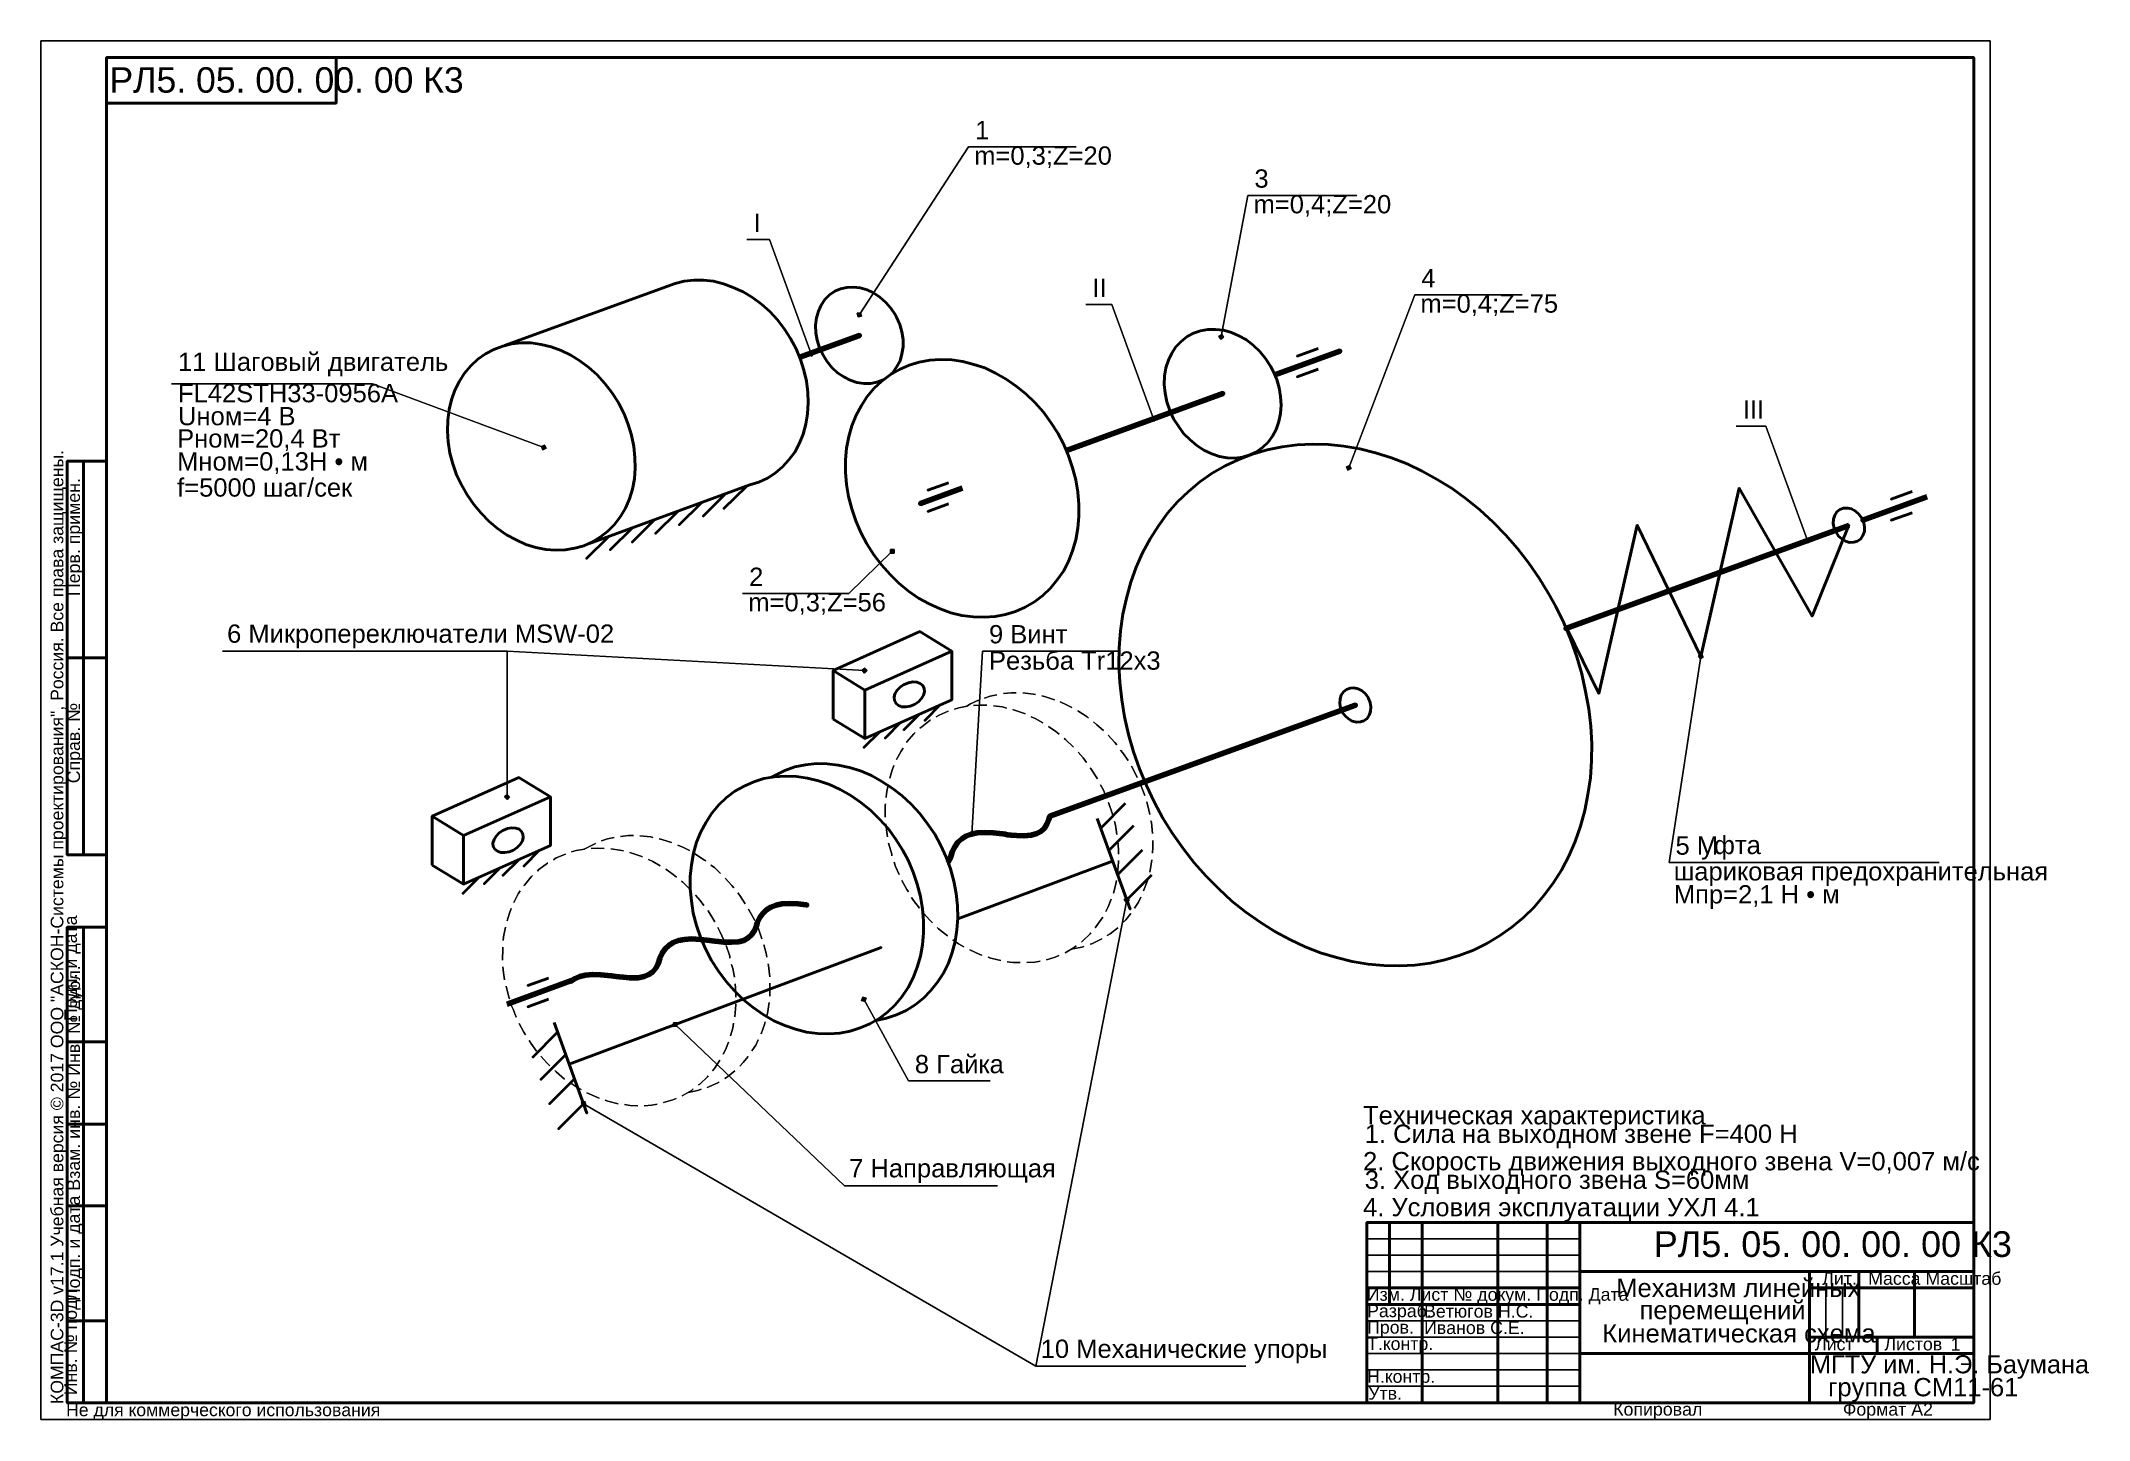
# Model space of a CAD drawing. Header units: millimetres. Extents: x 1 to 625, y 0 to 421.
import ezdxf

# ---------------------------------------------------------------- set-up
doc = ezdxf.new("R2010")
doc.units = ezdxf.units.MM
doc.layers.add('PDF _Геометрия', color=7, linetype='Continuous')
doc.layers.add('PDF _Текст', color=7, linetype='Continuous')
doc.layers.add('PDF _Сплошная заливка', color=7, linetype='Continuous', true_color=0xffffff)
doc.styles.add('PDF Arial', font='arial.ttf')

msp = doc.modelspace()

# ---------------------------------------------------------------- texts
at = {"layer": 'PDF _Текст', "attachment_point": 7, "style": 'PDF Arial'}
for s, insert, char_height, rotation in [('РЛ5. 05. 00. 00. 00 К3', (21.39, 404.67), 7.7533, 359.99999), ('КОМПАС-3D v17.1 Учебная версия © 2017 ООО "АСКОН-Системы проектирования", Россия. Все права защищены.', (8.49, 5.2), 3.84952, 90), ('Перв. примен.', (13.57, 251.4), 3.8717, 90), ('Справ. №', (13.57, 194.33), 3.872, 90), ('Подп. и дата', (12.58, 121.9), 3.8717, 90), ('Подп. и дата Взам. инв. № Инв. № дубл.', (13.57, 36.54), 3.8717, 90), ('Инв. № подл.', (12.58, 7.86), 3.8717, 90)]:
    msp.add_mtext(s, dxfattribs=dict(at, insert=insert, char_height=char_height, rotation=rotation))
for s, insert, char_height in [('1', (285.18, 390.58), 5.57), ('m=0,3;Z=20', (284.91, 381.8), 5.571), ('3', (370.31, 375.76), 5.57), ('m=0,4;Z=20', (370.04, 366.98), 5.571), ('I', (217.65, 362.36), 5.57), ('4', (421.16, 345.48), 5.57), ('II', (320.93, 342.55), 5.571), ('m=0,4;Z=75', (420.89, 336.71), 5.571), ('11 Шаговый двигатель', (42.27, 318.38), 5.5714), ('FL42STH33-0956A', (42.27, 310.36), 5.5714), ('Uном=4 В', (42.27, 303.36), 5.571), ('III', (519.16, 305.48), 5.571), ('Pном=20,4 Вт', (42, 295.61), 5.5714), ('Mном=0,13Н • м', (42, 288.61), 5.5714), ('f=5000 шаг/сек', (42, 281.61), 5.5714), ('2', (216.33, 254.48), 5.57), ('m=0,3;Z=56', (216.06, 245.7), 5.571), ('6 Микропереключатели MSW-02', (57.23, 235.47), 5.5714), ('9 Винт', (289.42, 236.9), 5.571), ('Резьба Tr12x3', (289.41, 228.87), 5.5714), ('5 М', (498.63, 172.5), 5.571), ('уфта', (506.45, 171.08), 5.571), ('шариковая предохранительная', (498.11, 163.04), 5.5714), ('Mпр=2,1 Н • м', (498.11, 156.04), 5.5714), ('8 Гайка', (266.82, 105.9), 5.571), ('Техническая характеристика', (403.41, 88.72), 5.5714), ('1. Сила на выходном звене F=400 H', (403.92, 83.14), 5.5714), ('2. Скорость движения выходного звена V=0,007 м/c', (403.41, 74.72), 5.5714), ('7 Направляющая', (246.8, 72.58), 5.5714), ('3. Ход выходного звена S=60мм', (403.92, 69.14), 5.5714), ('4. Условия эксплуатации УХЛ 4.1', (403.41, 60.72), 5.5714), ('РЛ5. 05. 00. 00. 00 К3', (492.02, 49.89), 7.8378), ('Механизм линейных', (480.57, 37.71), 5.5714), ('Лит.', (543.34, 41.47), 3.872), ('Масса Масштаб', (557.36, 41.46), 3.8717), ('Изм. Лист № докум. Подп. Дата', (404.57, 35.48), 3.8717), ('Разраб.', (404.64, 30.48), 3.872), ('Ветюгов Н.С.', (422, 31.47), 3.8717), ('перемещений', (487.66, 29.36), 5.5714), ('Т.контр.', (404.64, 20.48), 3.872), ('Пров.', (404.64, 25.48), 3.872), ('Иванов С.Е.', (422, 26.46), 3.8717), ('Кинематическая схема', (476.33, 23.86), 5.5714), ('Лист', (541.14, 21.47), 3.872), ('Листов', (562.28, 21.47), 3.872), ('1', (582.45, 21.47), 3.87), ('10 Механические упоры', (305.17, 17.56), 5.5714), ('МГТУ им. Н.Э. Баумана', (539.61, 12.87), 5.5149), ('Н.контр.', (404.64, 10.48), 3.872), ('группа СМ11-61', (545.14, 5.86), 5.5714), ('Утв.', (405, 6.47), 3.872), ('Не для коммерческого использования', (8.16, 0.31), 3.8495), ('Копировал', (479.64, 0.48), 3.872), ('Формат A2', (549.64, 0.48), 3.872)]:
    msp.add_mtext(s, dxfattribs=dict(at, insert=insert, char_height=char_height))

# ---------------------------------------------------------------- hatches: boundary and pattern name
at = {"layer": 'PDF _Сплошная заливка', "transparency": 33554559}
h = msp.add_hatch(color=256, dxfattribs=at)
h.paths.add_polyline_path([(285.16, 395.31), (289.14, 395.31)], flags=0)
h.paths.add_polyline_path([(285.16, 395.22), (289.14, 395.22)], flags=0)
h.paths.add_polyline_path([(285.16, 395.14), (289.14, 395.14)], flags=0)
h.paths.add_polyline_path([(285.16, 395.05), (289.14, 395.05)], flags=0)
h.paths.add_polyline_path([(285.16, 394.97), (289.14, 394.97)], flags=0)
h.paths.add_polyline_path([(285.16, 394.89), (289.14, 394.89)], flags=0)
h.paths.add_polyline_path([(285.16, 394.8), (289.14, 394.8)], flags=0)
h.paths.add_polyline_path([(285.16, 394.72), (289.14, 394.72)], flags=0)
h.paths.add_polyline_path([(285.16, 394.63), (289.14, 394.63)], flags=0)
h.paths.add_polyline_path([(285.16, 394.55), (289.14, 394.55)], flags=0)
h.paths.add_polyline_path([(285.16, 394.46), (289.14, 394.46)], flags=0)
h.paths.add_polyline_path([(285.16, 394.38), (289.14, 394.38)], flags=0)
h.paths.add_polyline_path([(285.16, 394.29), (289.14, 394.29)], flags=0)
h.paths.add_polyline_path([(285.16, 394.21), (289.14, 394.21)], flags=0)
h.paths.add_polyline_path([(285.16, 394.12), (289.14, 394.12)], flags=0)
h.paths.add_polyline_path([(285.16, 394.04), (289.14, 394.04)], flags=0)
h.paths.add_polyline_path([(285.16, 393.95), (289.14, 393.95)], flags=0)
h.paths.add_polyline_path([(285.16, 393.87), (289.14, 393.87)], flags=0)
h.paths.add_polyline_path([(285.16, 393.78), (289.14, 393.78)], flags=0)
h.paths.add_polyline_path([(285.16, 393.7), (289.14, 393.7)], flags=0)
h.paths.add_polyline_path([(285.16, 393.62), (289.14, 393.62)], flags=0)
h.paths.add_polyline_path([(285.16, 393.53), (289.14, 393.53)], flags=0)
h.paths.add_polyline_path([(285.16, 393.45), (289.14, 393.45)], flags=0)
h.paths.add_polyline_path([(285.16, 393.36), (289.14, 393.36)], flags=0)
h.paths.add_polyline_path([(285.16, 393.28), (289.14, 393.28)], flags=0)
h.paths.add_polyline_path([(285.16, 393.19), (289.14, 393.19)], flags=0)
h.paths.add_polyline_path([(285.16, 393.11), (289.14, 393.11)], flags=0)
h.paths.add_polyline_path([(285.16, 393.02), (289.14, 393.02)], flags=0)
h.paths.add_polyline_path([(285.16, 392.94), (289.14, 392.94)], flags=0)
h.paths.add_polyline_path([(285.16, 392.85), (289.14, 392.85)], flags=0)
h.paths.add_polyline_path([(285.16, 392.77), (289.14, 392.77)], flags=0)
h.paths.add_polyline_path([(285.16, 392.68), (289.14, 392.68)], flags=0)
h.paths.add_polyline_path([(285.16, 392.6), (289.14, 392.6)], flags=0)
h.paths.add_polyline_path([(285.16, 392.51), (289.14, 392.51)], flags=0)
h.paths.add_polyline_path([(285.16, 392.43), (289.14, 392.43)], flags=0)
h.paths.add_polyline_path([(285.16, 392.35), (289.14, 392.35)], flags=0)
h.paths.add_polyline_path([(285.16, 392.26), (289.14, 392.26)], flags=0)
h.paths.add_polyline_path([(285.16, 392.18), (289.14, 392.18)], flags=0)
h.paths.add_polyline_path([(285.16, 392.09), (289.14, 392.09)], flags=0)
h.paths.add_polyline_path([(285.16, 392.01), (289.14, 392.01)], flags=0)
h.paths.add_polyline_path([(285.16, 391.92), (289.14, 391.92)], flags=0)
h.paths.add_polyline_path([(285.16, 391.84), (289.14, 391.84)], flags=0)
h.paths.add_polyline_path([(285.16, 391.75), (289.14, 391.75)], flags=0)
h.paths.add_polyline_path([(285.16, 391.67), (289.14, 391.67)], flags=0)
h.paths.add_polyline_path([(285.16, 391.58), (289.14, 391.58)], flags=0)
h.paths.add_polyline_path([(285.16, 391.5), (289.14, 391.5)], flags=0)
h.paths.add_polyline_path([(285.16, 391.41), (289.14, 391.41)], flags=0)
h.paths.add_polyline_path([(285.16, 391.33), (289.14, 391.33)], flags=0)
h.paths.add_polyline_path([(285.16, 391.24), (289.14, 391.24)], flags=0)
h.paths.add_polyline_path([(285.16, 391.16), (289.14, 391.16)], flags=0)
h.paths.add_polyline_path([(285.16, 391.08), (289.14, 391.08)], flags=0)
h.paths.add_polyline_path([(285.16, 390.99), (289.14, 390.99)], flags=0)
h.paths.add_polyline_path([(285.16, 390.91), (289.14, 390.91)], flags=0)
h.paths.add_polyline_path([(285.16, 390.82), (289.14, 390.82)], flags=0)
h.paths.add_polyline_path([(285.16, 390.74), (289.14, 390.74)], flags=0)
h.paths.add_polyline_path([(285.16, 390.65), (289.14, 390.65)], flags=0)
h.paths.add_polyline_path([(285.16, 390.57), (289.14, 390.57)], flags=0)
h.paths.add_polyline_path([(285.16, 390.48), (289.14, 390.48)], flags=0)
h.paths.add_polyline_path([(285.16, 390.4), (289.14, 390.4)], flags=0)
h.paths.add_polyline_path([(285.16, 390.31), (289.14, 390.31)], flags=0)
h.paths.add_polyline_path([(285.16, 390.23), (289.14, 390.23)], flags=0)
h.paths.add_polyline_path([(285.16, 390.14), (289.14, 390.14)], flags=0)
h.paths.add_polyline_path([(285.16, 390.06), (289.14, 390.06)], flags=0)
h.paths.add_polyline_path([(285.16, 389.97), (289.14, 389.97)], flags=0)
h.paths.add_polyline_path([(285.16, 389.89), (289.14, 389.89)], flags=0)
h.paths.add_polyline_path([(285.16, 389.81), (289.14, 389.81)], flags=0)
h.paths.add_polyline_path([(285.16, 389.72), (289.14, 389.72)], flags=0)
h.paths.add_polyline_path([(285.16, 389.64), (289.14, 389.64)], flags=0)
h.paths.add_polyline_path([(285.16, 389.55), (289.14, 389.55)], flags=0)
h.paths.add_polyline_path([(285.16, 389.47), (289.14, 389.47)], flags=0)
h.paths.add_polyline_path([(285.16, 389.38), (289.14, 389.38)], flags=0)
h = msp.add_hatch(color=256, dxfattribs=at)
h.paths.add_polyline_path([(285.16, 387.27), (314.03, 387.27)], flags=0)
h.paths.add_polyline_path([(285.16, 387.18), (314.03, 387.18)], flags=0)
h.paths.add_polyline_path([(285.16, 387.1), (314.03, 387.1)], flags=0)
h.paths.add_polyline_path([(285.16, 387.01), (314.03, 387.01)], flags=0)
h.paths.add_polyline_path([(285.16, 386.93), (314.03, 386.93)], flags=0)
h.paths.add_polyline_path([(285.16, 386.84), (314.03, 386.84)], flags=0)
h.paths.add_polyline_path([(285.16, 386.76), (314.03, 386.76)], flags=0)
h.paths.add_polyline_path([(285.16, 386.67), (314.03, 386.67)], flags=0)
h.paths.add_polyline_path([(285.16, 386.59), (314.03, 386.59)], flags=0)
h.paths.add_polyline_path([(285.16, 386.5), (314.03, 386.5)], flags=0)
h.paths.add_polyline_path([(285.16, 386.42), (314.03, 386.42)], flags=0)
h.paths.add_polyline_path([(285.16, 386.33), (314.03, 386.33)], flags=0)
h.paths.add_polyline_path([(285.16, 386.25), (314.03, 386.25)], flags=0)
h.paths.add_polyline_path([(285.16, 386.16), (314.03, 386.16)], flags=0)
h.paths.add_polyline_path([(285.16, 386.08), (314.03, 386.08)], flags=0)
h.paths.add_polyline_path([(285.16, 386), (314.03, 386)], flags=0)
h.paths.add_polyline_path([(285.16, 385.91), (314.03, 385.91)], flags=0)
h.paths.add_polyline_path([(285.16, 385.83), (314.03, 385.83)], flags=0)
h.paths.add_polyline_path([(285.16, 385.74), (314.03, 385.74)], flags=0)
h.paths.add_polyline_path([(285.16, 385.66), (314.03, 385.66)], flags=0)
h.paths.add_polyline_path([(285.16, 385.57), (314.03, 385.57)], flags=0)
h.paths.add_polyline_path([(285.16, 385.49), (314.03, 385.49)], flags=0)
h.paths.add_polyline_path([(285.16, 385.4), (314.03, 385.4)], flags=0)
h.paths.add_polyline_path([(285.16, 385.32), (314.03, 385.32)], flags=0)
h.paths.add_polyline_path([(285.16, 385.23), (314.03, 385.23)], flags=0)
h.paths.add_polyline_path([(285.16, 385.15), (314.03, 385.15)], flags=0)
h.paths.add_polyline_path([(285.16, 385.06), (314.03, 385.06)], flags=0)
h.paths.add_polyline_path([(285.16, 384.98), (314.03, 384.98)], flags=0)
h.paths.add_polyline_path([(285.16, 384.89), (314.03, 384.89)], flags=0)
h.paths.add_polyline_path([(285.16, 384.81), (314.03, 384.81)], flags=0)
h.paths.add_polyline_path([(285.16, 384.73), (314.03, 384.73)], flags=0)
h.paths.add_polyline_path([(285.16, 384.64), (314.03, 384.64)], flags=0)
h.paths.add_polyline_path([(285.16, 384.56), (314.03, 384.56)], flags=0)
h.paths.add_polyline_path([(285.16, 384.47), (314.03, 384.47)], flags=0)
h.paths.add_polyline_path([(285.16, 384.39), (314.03, 384.39)], flags=0)
h.paths.add_polyline_path([(285.16, 384.3), (314.03, 384.3)], flags=0)
h.paths.add_polyline_path([(285.16, 384.22), (314.03, 384.22)], flags=0)
h.paths.add_polyline_path([(285.16, 384.13), (314.03, 384.13)], flags=0)
h.paths.add_polyline_path([(285.16, 384.05), (314.03, 384.05)], flags=0)
h.paths.add_polyline_path([(285.16, 383.96), (314.03, 383.96)], flags=0)
h.paths.add_polyline_path([(285.16, 383.88), (314.03, 383.88)], flags=0)
h.paths.add_polyline_path([(285.16, 383.79), (314.03, 383.79)], flags=0)
h.paths.add_polyline_path([(285.16, 383.71), (314.03, 383.71)], flags=0)
h.paths.add_polyline_path([(285.16, 383.62), (314.03, 383.62)], flags=0)
h.paths.add_polyline_path([(285.16, 383.54), (314.03, 383.54)], flags=0)
h.paths.add_polyline_path([(285.16, 383.46), (314.03, 383.46)], flags=0)
h.paths.add_polyline_path([(285.16, 383.37), (314.03, 383.37)], flags=0)
h.paths.add_polyline_path([(285.16, 383.29), (314.03, 383.29)], flags=0)
h.paths.add_polyline_path([(285.16, 383.2), (314.03, 383.2)], flags=0)
h.paths.add_polyline_path([(285.16, 383.12), (314.03, 383.12)], flags=0)
h.paths.add_polyline_path([(285.16, 383.03), (314.03, 383.03)], flags=0)
h.paths.add_polyline_path([(285.16, 382.95), (314.03, 382.95)], flags=0)
h.paths.add_polyline_path([(285.16, 382.86), (314.03, 382.86)], flags=0)
h.paths.add_polyline_path([(285.16, 382.78), (314.03, 382.78)], flags=0)
h.paths.add_polyline_path([(285.16, 382.69), (314.03, 382.69)], flags=0)
h.paths.add_polyline_path([(285.16, 382.61), (314.03, 382.61)], flags=0)
h.paths.add_polyline_path([(285.16, 382.52), (314.03, 382.52)], flags=0)
h.paths.add_polyline_path([(285.16, 382.44), (314.03, 382.44)], flags=0)
h.paths.add_polyline_path([(285.16, 382.35), (314.03, 382.35)], flags=0)
h.paths.add_polyline_path([(285.16, 382.27), (314.03, 382.27)], flags=0)
h.paths.add_polyline_path([(285.16, 382.19), (314.03, 382.19)], flags=0)
h.paths.add_polyline_path([(285.16, 382.1), (314.03, 382.1)], flags=0)
h.paths.add_polyline_path([(285.16, 382.02), (314.03, 382.02)], flags=0)
h.paths.add_polyline_path([(285.16, 381.93), (314.03, 381.93)], flags=0)
h.paths.add_polyline_path([(285.16, 381.85), (314.03, 381.85)], flags=0)
h.paths.add_polyline_path([(285.16, 381.76), (314.03, 381.76)], flags=0)
h.paths.add_polyline_path([(285.16, 381.68), (314.03, 381.68)], flags=0)
h.paths.add_polyline_path([(285.16, 381.59), (314.03, 381.59)], flags=0)
h.paths.add_polyline_path([(285.16, 381.51), (314.03, 381.51)], flags=0)
h.paths.add_polyline_path([(285.16, 381.42), (314.03, 381.42)], flags=0)
h.paths.add_polyline_path([(285.16, 381.34), (314.03, 381.34)], flags=0)
h = msp.add_hatch(color=256, dxfattribs=at)
h.paths.add_polyline_path([(370.33, 380.49), (374.9, 380.49)], flags=0)
h.paths.add_polyline_path([(370.33, 380.41), (374.9, 380.41)], flags=0)
h.paths.add_polyline_path([(370.33, 380.32), (374.9, 380.32)], flags=0)
h.paths.add_polyline_path([(370.33, 380.24), (374.9, 380.24)], flags=0)
h.paths.add_polyline_path([(370.33, 380.15), (374.9, 380.15)], flags=0)
h.paths.add_polyline_path([(370.33, 380.07), (374.9, 380.07)], flags=0)
h.paths.add_polyline_path([(370.33, 379.98), (374.9, 379.98)], flags=0)
h.paths.add_polyline_path([(370.33, 379.9), (374.9, 379.9)], flags=0)
h.paths.add_polyline_path([(370.33, 379.81), (374.9, 379.81)], flags=0)
h.paths.add_polyline_path([(370.33, 379.73), (374.9, 379.73)], flags=0)
h.paths.add_polyline_path([(370.33, 379.65), (374.9, 379.65)], flags=0)
h.paths.add_polyline_path([(370.33, 379.56), (374.9, 379.56)], flags=0)
h.paths.add_polyline_path([(370.33, 379.48), (374.9, 379.48)], flags=0)
h.paths.add_polyline_path([(370.33, 379.39), (374.9, 379.39)], flags=0)
h.paths.add_polyline_path([(370.33, 379.31), (374.9, 379.31)], flags=0)
h.paths.add_polyline_path([(370.33, 379.22), (374.9, 379.22)], flags=0)
h.paths.add_polyline_path([(370.33, 379.14), (374.9, 379.14)], flags=0)
h.paths.add_polyline_path([(370.33, 379.05), (374.9, 379.05)], flags=0)
h.paths.add_polyline_path([(370.33, 378.97), (374.9, 378.97)], flags=0)
h.paths.add_polyline_path([(370.33, 378.88), (374.9, 378.88)], flags=0)
h.paths.add_polyline_path([(370.33, 378.8), (374.9, 378.8)], flags=0)
h.paths.add_polyline_path([(370.33, 378.71), (374.9, 378.71)], flags=0)
h.paths.add_polyline_path([(370.33, 378.63), (374.9, 378.63)], flags=0)
h.paths.add_polyline_path([(370.33, 378.54), (374.9, 378.54)], flags=0)
h.paths.add_polyline_path([(370.33, 378.46), (374.9, 378.46)], flags=0)
h.paths.add_polyline_path([(370.33, 378.38), (374.9, 378.38)], flags=0)
h.paths.add_polyline_path([(370.33, 378.29), (374.9, 378.29)], flags=0)
h.paths.add_polyline_path([(370.33, 378.21), (374.9, 378.21)], flags=0)
h.paths.add_polyline_path([(370.33, 378.12), (374.9, 378.12)], flags=0)
h.paths.add_polyline_path([(370.33, 378.04), (374.9, 378.04)], flags=0)
h.paths.add_polyline_path([(370.33, 377.95), (374.9, 377.95)], flags=0)
h.paths.add_polyline_path([(370.33, 377.87), (374.9, 377.87)], flags=0)
h.paths.add_polyline_path([(370.33, 377.78), (374.9, 377.78)], flags=0)
h.paths.add_polyline_path([(370.33, 377.7), (374.9, 377.7)], flags=0)
h.paths.add_polyline_path([(370.33, 377.61), (374.9, 377.61)], flags=0)
h.paths.add_polyline_path([(370.33, 377.53), (374.9, 377.53)], flags=0)
h.paths.add_polyline_path([(370.33, 377.44), (374.9, 377.44)], flags=0)
h.paths.add_polyline_path([(370.33, 377.36), (374.9, 377.36)], flags=0)
h.paths.add_polyline_path([(370.33, 377.27), (374.9, 377.27)], flags=0)
h.paths.add_polyline_path([(370.33, 377.19), (374.9, 377.19)], flags=0)
h.paths.add_polyline_path([(370.33, 377.11), (374.9, 377.11)], flags=0)
h.paths.add_polyline_path([(370.33, 377.02), (374.9, 377.02)], flags=0)
h.paths.add_polyline_path([(370.33, 376.94), (374.9, 376.94)], flags=0)
h.paths.add_polyline_path([(370.33, 376.85), (374.9, 376.85)], flags=0)
h.paths.add_polyline_path([(370.33, 376.77), (374.9, 376.77)], flags=0)
h.paths.add_polyline_path([(370.33, 376.68), (374.9, 376.68)], flags=0)
h.paths.add_polyline_path([(370.33, 376.6), (374.9, 376.6)], flags=0)
h.paths.add_polyline_path([(370.33, 376.51), (374.9, 376.51)], flags=0)
h.paths.add_polyline_path([(370.33, 376.43), (374.9, 376.43)], flags=0)
h.paths.add_polyline_path([(370.33, 376.34), (374.9, 376.34)], flags=0)
h.paths.add_polyline_path([(370.33, 376.26), (374.9, 376.26)], flags=0)
h.paths.add_polyline_path([(370.33, 376.17), (374.9, 376.17)], flags=0)
h.paths.add_polyline_path([(370.33, 376.09), (374.9, 376.09)], flags=0)
h.paths.add_polyline_path([(370.33, 376), (374.9, 376)], flags=0)
h.paths.add_polyline_path([(370.33, 375.92), (374.9, 375.92)], flags=0)
h.paths.add_polyline_path([(370.33, 375.84), (374.9, 375.84)], flags=0)
h.paths.add_polyline_path([(370.33, 375.75), (374.9, 375.75)], flags=0)
h.paths.add_polyline_path([(370.33, 375.67), (374.9, 375.67)], flags=0)
h.paths.add_polyline_path([(370.33, 375.58), (374.9, 375.58)], flags=0)
h.paths.add_polyline_path([(370.33, 375.5), (374.9, 375.5)], flags=0)
h.paths.add_polyline_path([(370.33, 375.41), (374.9, 375.41)], flags=0)
h.paths.add_polyline_path([(370.33, 375.33), (374.9, 375.33)], flags=0)
h.paths.add_polyline_path([(370.33, 375.24), (374.9, 375.24)], flags=0)
h.paths.add_polyline_path([(370.33, 375.16), (374.9, 375.16)], flags=0)
h.paths.add_polyline_path([(370.33, 375.07), (374.9, 375.07)], flags=0)
h.paths.add_polyline_path([(370.33, 374.99), (374.9, 374.99)], flags=0)
h.paths.add_polyline_path([(370.33, 374.9), (374.9, 374.9)], flags=0)
h.paths.add_polyline_path([(370.33, 374.82), (374.9, 374.82)], flags=0)
h.paths.add_polyline_path([(370.33, 374.73), (374.9, 374.73)], flags=0)
h.paths.add_polyline_path([(370.33, 374.65), (374.9, 374.65)], flags=0)
h.paths.add_polyline_path([(370.33, 374.57), (374.9, 374.57)], flags=0)
h = msp.add_hatch(color=256, dxfattribs=at)
h.paths.add_polyline_path([(370.33, 372.45), (399.54, 372.45)], flags=0)
h.paths.add_polyline_path([(370.33, 372.36), (399.54, 372.36)], flags=0)
h.paths.add_polyline_path([(370.33, 372.28), (399.54, 372.28)], flags=0)
h.paths.add_polyline_path([(370.33, 372.19), (399.54, 372.19)], flags=0)
h.paths.add_polyline_path([(370.33, 372.11), (399.54, 372.11)], flags=0)
h.paths.add_polyline_path([(370.33, 372.03), (399.54, 372.03)], flags=0)
h.paths.add_polyline_path([(370.33, 371.94), (399.54, 371.94)], flags=0)
h.paths.add_polyline_path([(370.33, 371.86), (399.54, 371.86)], flags=0)
h.paths.add_polyline_path([(370.33, 371.77), (399.54, 371.77)], flags=0)
h.paths.add_polyline_path([(370.33, 371.69), (399.54, 371.69)], flags=0)
h.paths.add_polyline_path([(370.33, 371.6), (399.54, 371.6)], flags=0)
h.paths.add_polyline_path([(370.33, 371.52), (399.54, 371.52)], flags=0)
h.paths.add_polyline_path([(370.33, 371.43), (399.54, 371.43)], flags=0)
h.paths.add_polyline_path([(370.33, 371.35), (399.54, 371.35)], flags=0)
h.paths.add_polyline_path([(370.33, 371.26), (399.54, 371.26)], flags=0)
h.paths.add_polyline_path([(370.33, 371.18), (399.54, 371.18)], flags=0)
h.paths.add_polyline_path([(370.33, 371.09), (399.54, 371.09)], flags=0)
h.paths.add_polyline_path([(370.33, 371.01), (399.54, 371.01)], flags=0)
h.paths.add_polyline_path([(370.33, 370.92), (399.54, 370.92)], flags=0)
h.paths.add_polyline_path([(370.33, 370.84), (399.54, 370.84)], flags=0)
h.paths.add_polyline_path([(370.33, 370.76), (399.54, 370.76)], flags=0)
h.paths.add_polyline_path([(370.33, 370.67), (399.54, 370.67)], flags=0)
h.paths.add_polyline_path([(370.33, 370.59), (399.54, 370.59)], flags=0)
h.paths.add_polyline_path([(370.33, 370.5), (399.54, 370.5)], flags=0)
h.paths.add_polyline_path([(370.33, 370.42), (399.54, 370.42)], flags=0)
h.paths.add_polyline_path([(370.33, 370.33), (399.54, 370.33)], flags=0)
h.paths.add_polyline_path([(370.33, 370.25), (399.54, 370.25)], flags=0)
h.paths.add_polyline_path([(370.33, 370.16), (399.54, 370.16)], flags=0)
h.paths.add_polyline_path([(370.33, 370.08), (399.54, 370.08)], flags=0)
h.paths.add_polyline_path([(370.33, 369.99), (399.54, 369.99)], flags=0)
h.paths.add_polyline_path([(370.33, 369.91), (399.54, 369.91)], flags=0)
h.paths.add_polyline_path([(370.33, 369.82), (399.54, 369.82)], flags=0)
h.paths.add_polyline_path([(370.33, 369.74), (399.54, 369.74)], flags=0)
h.paths.add_polyline_path([(370.33, 369.65), (399.54, 369.65)], flags=0)
h.paths.add_polyline_path([(370.33, 369.57), (399.54, 369.57)], flags=0)
h.paths.add_polyline_path([(370.33, 369.49), (399.54, 369.49)], flags=0)
h.paths.add_polyline_path([(370.33, 369.4), (399.54, 369.4)], flags=0)
h.paths.add_polyline_path([(370.33, 369.32), (399.54, 369.32)], flags=0)
h.paths.add_polyline_path([(370.33, 369.23), (399.54, 369.23)], flags=0)
h.paths.add_polyline_path([(370.33, 369.15), (399.54, 369.15)], flags=0)
h.paths.add_polyline_path([(370.33, 369.06), (399.54, 369.06)], flags=0)
h.paths.add_polyline_path([(370.33, 368.98), (399.54, 368.98)], flags=0)
h.paths.add_polyline_path([(370.33, 368.89), (399.54, 368.89)], flags=0)
h.paths.add_polyline_path([(370.33, 368.81), (399.54, 368.81)], flags=0)
h.paths.add_polyline_path([(370.33, 368.72), (399.54, 368.72)], flags=0)
h.paths.add_polyline_path([(370.33, 368.64), (399.54, 368.64)], flags=0)
h.paths.add_polyline_path([(370.33, 368.55), (399.54, 368.55)], flags=0)
h.paths.add_polyline_path([(370.33, 368.47), (399.54, 368.47)], flags=0)
h.paths.add_polyline_path([(370.33, 368.38), (399.54, 368.38)], flags=0)
h.paths.add_polyline_path([(370.33, 368.3), (399.54, 368.3)], flags=0)
h.paths.add_polyline_path([(370.33, 368.22), (399.54, 368.22)], flags=0)
h.paths.add_polyline_path([(370.33, 368.13), (399.54, 368.13)], flags=0)
h.paths.add_polyline_path([(370.33, 368.05), (399.54, 368.05)], flags=0)
h.paths.add_polyline_path([(370.33, 367.96), (399.54, 367.96)], flags=0)
h.paths.add_polyline_path([(370.33, 367.88), (399.54, 367.88)], flags=0)
h.paths.add_polyline_path([(370.33, 367.79), (399.54, 367.79)], flags=0)
h.paths.add_polyline_path([(370.33, 367.71), (399.54, 367.71)], flags=0)
h.paths.add_polyline_path([(370.33, 367.62), (399.54, 367.62)], flags=0)
h.paths.add_polyline_path([(370.33, 367.54), (399.54, 367.54)], flags=0)
h.paths.add_polyline_path([(370.33, 367.45), (399.54, 367.45)], flags=0)
h.paths.add_polyline_path([(370.33, 367.37), (399.54, 367.37)], flags=0)
h.paths.add_polyline_path([(370.33, 367.28), (399.54, 367.28)], flags=0)
h.paths.add_polyline_path([(370.33, 367.2), (399.54, 367.2)], flags=0)
h.paths.add_polyline_path([(370.33, 367.11), (399.54, 367.11)], flags=0)
h.paths.add_polyline_path([(370.33, 367.03), (399.54, 367.03)], flags=0)
h.paths.add_polyline_path([(370.33, 366.95), (399.54, 366.95)], flags=0)
h.paths.add_polyline_path([(370.33, 366.86), (399.54, 366.86)], flags=0)
h.paths.add_polyline_path([(370.33, 366.78), (399.54, 366.78)], flags=0)
h.paths.add_polyline_path([(370.33, 366.69), (399.54, 366.69)], flags=0)
h.paths.add_polyline_path([(370.33, 366.61), (399.54, 366.61)], flags=0)
h.paths.add_polyline_path([(370.33, 366.52), (399.54, 366.52)], flags=0)
h = msp.add_hatch(color=256, dxfattribs=at)
h.paths.add_polyline_path([(217.68, 367.11), (220.56, 367.11)], flags=0)
h.paths.add_polyline_path([(217.68, 367.03), (220.56, 367.03)], flags=0)
h.paths.add_polyline_path([(217.68, 366.95), (220.56, 366.95)], flags=0)
h.paths.add_polyline_path([(217.68, 366.86), (220.56, 366.86)], flags=0)
h.paths.add_polyline_path([(217.68, 366.78), (220.56, 366.78)], flags=0)
h.paths.add_polyline_path([(217.68, 366.69), (220.56, 366.69)], flags=0)
h.paths.add_polyline_path([(217.68, 366.61), (220.56, 366.61)], flags=0)
h.paths.add_polyline_path([(217.68, 366.52), (220.56, 366.52)], flags=0)
h.paths.add_polyline_path([(217.68, 366.44), (220.56, 366.44)], flags=0)
h.paths.add_polyline_path([(217.68, 366.35), (220.56, 366.35)], flags=0)
h.paths.add_polyline_path([(217.68, 366.27), (220.56, 366.27)], flags=0)
h.paths.add_polyline_path([(217.68, 366.18), (220.56, 366.18)], flags=0)
h.paths.add_polyline_path([(217.68, 366.1), (220.56, 366.1)], flags=0)
h.paths.add_polyline_path([(217.68, 366.01), (220.56, 366.01)], flags=0)
h.paths.add_polyline_path([(217.68, 365.93), (220.56, 365.93)], flags=0)
h.paths.add_polyline_path([(217.68, 365.84), (220.56, 365.84)], flags=0)
h.paths.add_polyline_path([(217.68, 365.76), (220.56, 365.76)], flags=0)
h.paths.add_polyline_path([(217.68, 365.68), (220.56, 365.68)], flags=0)
h.paths.add_polyline_path([(217.68, 365.59), (220.56, 365.59)], flags=0)
h.paths.add_polyline_path([(217.68, 365.51), (220.56, 365.51)], flags=0)
h.paths.add_polyline_path([(217.68, 365.42), (220.56, 365.42)], flags=0)
h.paths.add_polyline_path([(217.68, 365.34), (220.56, 365.34)], flags=0)
h.paths.add_polyline_path([(217.68, 365.25), (220.56, 365.25)], flags=0)
h.paths.add_polyline_path([(217.68, 365.17), (220.56, 365.17)], flags=0)
h.paths.add_polyline_path([(217.68, 365.08), (220.56, 365.08)], flags=0)
h.paths.add_polyline_path([(217.68, 365), (220.56, 365)], flags=0)
h.paths.add_polyline_path([(217.68, 364.91), (220.56, 364.91)], flags=0)
h.paths.add_polyline_path([(217.68, 364.83), (220.56, 364.83)], flags=0)
h.paths.add_polyline_path([(217.68, 364.74), (220.56, 364.74)], flags=0)
h.paths.add_polyline_path([(217.68, 364.66), (220.56, 364.66)], flags=0)
h.paths.add_polyline_path([(217.68, 364.57), (220.56, 364.57)], flags=0)
h.paths.add_polyline_path([(217.68, 364.49), (220.56, 364.49)], flags=0)
h.paths.add_polyline_path([(217.68, 364.41), (220.56, 364.41)], flags=0)
h.paths.add_polyline_path([(217.68, 364.32), (220.56, 364.32)], flags=0)
h.paths.add_polyline_path([(217.68, 364.24), (220.56, 364.24)], flags=0)
h.paths.add_polyline_path([(217.68, 364.15), (220.56, 364.15)], flags=0)
h.paths.add_polyline_path([(217.68, 364.07), (220.56, 364.07)], flags=0)
h.paths.add_polyline_path([(217.68, 363.98), (220.56, 363.98)], flags=0)
h.paths.add_polyline_path([(217.68, 363.9), (220.56, 363.9)], flags=0)
h.paths.add_polyline_path([(217.68, 363.81), (220.56, 363.81)], flags=0)
h.paths.add_polyline_path([(217.68, 363.73), (220.56, 363.73)], flags=0)
h.paths.add_polyline_path([(217.68, 363.64), (220.56, 363.64)], flags=0)
h.paths.add_polyline_path([(217.68, 363.56), (220.56, 363.56)], flags=0)
h.paths.add_polyline_path([(217.68, 363.47), (220.56, 363.47)], flags=0)
h.paths.add_polyline_path([(217.68, 363.39), (220.56, 363.39)], flags=0)
h.paths.add_polyline_path([(217.68, 363.3), (220.56, 363.3)], flags=0)
h.paths.add_polyline_path([(217.68, 363.22), (220.56, 363.22)], flags=0)
h.paths.add_polyline_path([(217.68, 363.14), (220.56, 363.14)], flags=0)
h.paths.add_polyline_path([(217.68, 363.05), (220.56, 363.05)], flags=0)
h.paths.add_polyline_path([(217.68, 362.97), (220.56, 362.97)], flags=0)
h.paths.add_polyline_path([(217.68, 362.88), (220.56, 362.88)], flags=0)
h.paths.add_polyline_path([(217.68, 362.8), (220.56, 362.8)], flags=0)
h.paths.add_polyline_path([(217.68, 362.71), (220.56, 362.71)], flags=0)
h.paths.add_polyline_path([(217.68, 362.63), (220.56, 362.63)], flags=0)
h.paths.add_polyline_path([(217.68, 362.54), (220.56, 362.54)], flags=0)
h.paths.add_polyline_path([(217.68, 362.46), (220.56, 362.46)], flags=0)
h.paths.add_polyline_path([(217.68, 362.37), (220.56, 362.37)], flags=0)
h.paths.add_polyline_path([(217.68, 362.29), (220.56, 362.29)], flags=0)
h.paths.add_polyline_path([(217.68, 362.2), (220.56, 362.2)], flags=0)
h.paths.add_polyline_path([(217.68, 362.12), (220.56, 362.12)], flags=0)
h.paths.add_polyline_path([(217.68, 362.03), (220.56, 362.03)], flags=0)
h.paths.add_polyline_path([(217.68, 361.95), (220.56, 361.95)], flags=0)
h.paths.add_polyline_path([(217.68, 361.87), (220.56, 361.87)], flags=0)
h.paths.add_polyline_path([(217.68, 361.78), (220.56, 361.78)], flags=0)
h.paths.add_polyline_path([(217.68, 361.7), (220.56, 361.7)], flags=0)
h.paths.add_polyline_path([(217.68, 361.61), (220.56, 361.61)], flags=0)
h.paths.add_polyline_path([(217.68, 361.53), (220.56, 361.53)], flags=0)
h.paths.add_polyline_path([(217.68, 361.44), (220.56, 361.44)], flags=0)
h.paths.add_polyline_path([(217.68, 361.36), (220.56, 361.36)], flags=0)
h.paths.add_polyline_path([(217.68, 361.27), (220.56, 361.27)], flags=0)
h.paths.add_polyline_path([(217.68, 361.19), (220.56, 361.19)], flags=0)
h = msp.add_hatch(color=256, dxfattribs=at)
h.paths.add_polyline_path([(421.13, 350.18), (426.13, 350.18)], flags=0)
h.paths.add_polyline_path([(421.13, 350.1), (426.13, 350.1)], flags=0)
h.paths.add_polyline_path([(421.13, 350.01), (426.13, 350.01)], flags=0)
h.paths.add_polyline_path([(421.13, 349.93), (426.13, 349.93)], flags=0)
h.paths.add_polyline_path([(421.13, 349.84), (426.13, 349.84)], flags=0)
h.paths.add_polyline_path([(421.13, 349.76), (426.13, 349.76)], flags=0)
h.paths.add_polyline_path([(421.13, 349.67), (426.13, 349.67)], flags=0)
h.paths.add_polyline_path([(421.13, 349.59), (426.13, 349.59)], flags=0)
h.paths.add_polyline_path([(421.13, 349.5), (426.13, 349.5)], flags=0)
h.paths.add_polyline_path([(421.13, 349.42), (426.13, 349.42)], flags=0)
h.paths.add_polyline_path([(421.13, 349.33), (426.13, 349.33)], flags=0)
h.paths.add_polyline_path([(421.13, 349.25), (426.13, 349.25)], flags=0)
h.paths.add_polyline_path([(421.13, 349.17), (426.13, 349.17)], flags=0)
h.paths.add_polyline_path([(421.13, 349.08), (426.13, 349.08)], flags=0)
h.paths.add_polyline_path([(421.13, 349), (426.13, 349)], flags=0)
h.paths.add_polyline_path([(421.13, 348.91), (426.13, 348.91)], flags=0)
h.paths.add_polyline_path([(421.13, 348.83), (426.13, 348.83)], flags=0)
h.paths.add_polyline_path([(421.13, 348.74), (426.13, 348.74)], flags=0)
h.paths.add_polyline_path([(421.13, 348.66), (426.13, 348.66)], flags=0)
h.paths.add_polyline_path([(421.13, 348.57), (426.13, 348.57)], flags=0)
h.paths.add_polyline_path([(421.13, 348.49), (426.13, 348.49)], flags=0)
h.paths.add_polyline_path([(421.13, 348.4), (426.13, 348.4)], flags=0)
h.paths.add_polyline_path([(421.13, 348.32), (426.13, 348.32)], flags=0)
h.paths.add_polyline_path([(421.13, 348.23), (426.13, 348.23)], flags=0)
h.paths.add_polyline_path([(421.13, 348.15), (426.13, 348.15)], flags=0)
h.paths.add_polyline_path([(421.13, 348.06), (426.13, 348.06)], flags=0)
h.paths.add_polyline_path([(421.13, 347.98), (426.13, 347.98)], flags=0)
h.paths.add_polyline_path([(421.13, 347.9), (426.13, 347.9)], flags=0)
h.paths.add_polyline_path([(421.13, 347.81), (426.13, 347.81)], flags=0)
h.paths.add_polyline_path([(421.13, 347.73), (426.13, 347.73)], flags=0)
h.paths.add_polyline_path([(421.13, 347.64), (426.13, 347.64)], flags=0)
h.paths.add_polyline_path([(421.13, 347.56), (426.13, 347.56)], flags=0)
h.paths.add_polyline_path([(421.13, 347.47), (426.13, 347.47)], flags=0)
h.paths.add_polyline_path([(421.13, 347.39), (426.13, 347.39)], flags=0)
h.paths.add_polyline_path([(421.13, 347.3), (426.13, 347.3)], flags=0)
h.paths.add_polyline_path([(421.13, 347.22), (426.13, 347.22)], flags=0)
h.paths.add_polyline_path([(421.13, 347.13), (426.13, 347.13)], flags=0)
h.paths.add_polyline_path([(421.13, 347.05), (426.13, 347.05)], flags=0)
h.paths.add_polyline_path([(421.13, 346.96), (426.13, 346.96)], flags=0)
h.paths.add_polyline_path([(421.13, 346.88), (426.13, 346.88)], flags=0)
h.paths.add_polyline_path([(421.13, 346.79), (426.13, 346.79)], flags=0)
h.paths.add_polyline_path([(421.13, 346.71), (426.13, 346.71)], flags=0)
h.paths.add_polyline_path([(421.13, 346.63), (426.13, 346.63)], flags=0)
h.paths.add_polyline_path([(421.13, 346.54), (426.13, 346.54)], flags=0)
h.paths.add_polyline_path([(421.13, 346.46), (426.13, 346.46)], flags=0)
h.paths.add_polyline_path([(421.13, 346.37), (426.13, 346.37)], flags=0)
h.paths.add_polyline_path([(421.13, 346.29), (426.13, 346.29)], flags=0)
h.paths.add_polyline_path([(421.13, 346.2), (426.13, 346.2)], flags=0)
h.paths.add_polyline_path([(421.13, 346.12), (426.13, 346.12)], flags=0)
h.paths.add_polyline_path([(421.13, 346.03), (426.13, 346.03)], flags=0)
h.paths.add_polyline_path([(421.13, 345.95), (426.13, 345.95)], flags=0)
h.paths.add_polyline_path([(421.13, 345.86), (426.13, 345.86)], flags=0)
h.paths.add_polyline_path([(421.13, 345.78), (426.13, 345.78)], flags=0)
h.paths.add_polyline_path([(421.13, 345.69), (426.13, 345.69)], flags=0)
h.paths.add_polyline_path([(421.13, 345.61), (426.13, 345.61)], flags=0)
h.paths.add_polyline_path([(421.13, 345.52), (426.13, 345.52)], flags=0)
h.paths.add_polyline_path([(421.13, 345.44), (426.13, 345.44)], flags=0)
h.paths.add_polyline_path([(421.13, 345.36), (426.13, 345.36)], flags=0)
h.paths.add_polyline_path([(421.13, 345.27), (426.13, 345.27)], flags=0)
h.paths.add_polyline_path([(421.13, 345.19), (426.13, 345.19)], flags=0)
h.paths.add_polyline_path([(421.13, 345.1), (426.13, 345.1)], flags=0)
h.paths.add_polyline_path([(421.13, 345.02), (426.13, 345.02)], flags=0)
h.paths.add_polyline_path([(421.13, 344.93), (426.13, 344.93)], flags=0)
h.paths.add_polyline_path([(421.13, 344.85), (426.13, 344.85)], flags=0)
h.paths.add_polyline_path([(421.13, 344.76), (426.13, 344.76)], flags=0)
h.paths.add_polyline_path([(421.13, 344.68), (426.13, 344.68)], flags=0)
h.paths.add_polyline_path([(421.13, 344.59), (426.13, 344.59)], flags=0)
h.paths.add_polyline_path([(421.13, 344.51), (426.13, 344.51)], flags=0)
h.paths.add_polyline_path([(421.13, 344.42), (426.13, 344.42)], flags=0)
h.paths.add_polyline_path([(421.13, 344.34), (426.13, 344.34)], flags=0)
h.paths.add_polyline_path([(421.13, 344.25), (426.13, 344.25)], flags=0)
h = msp.add_hatch(color=256, dxfattribs=at)
h.paths.add_polyline_path([(320.89, 347.3), (324.87, 347.3)], flags=0)
h.paths.add_polyline_path([(320.89, 347.22), (324.87, 347.22)], flags=0)
h.paths.add_polyline_path([(320.89, 347.13), (324.87, 347.13)], flags=0)
h.paths.add_polyline_path([(320.89, 347.05), (324.87, 347.05)], flags=0)
h.paths.add_polyline_path([(320.89, 346.96), (324.87, 346.96)], flags=0)
h.paths.add_polyline_path([(320.89, 346.88), (324.87, 346.88)], flags=0)
h.paths.add_polyline_path([(320.89, 346.79), (324.87, 346.79)], flags=0)
h.paths.add_polyline_path([(320.89, 346.71), (324.87, 346.71)], flags=0)
h.paths.add_polyline_path([(320.89, 346.63), (324.87, 346.63)], flags=0)
h.paths.add_polyline_path([(320.89, 346.54), (324.87, 346.54)], flags=0)
h.paths.add_polyline_path([(320.89, 346.46), (324.87, 346.46)], flags=0)
h.paths.add_polyline_path([(320.89, 346.37), (324.87, 346.37)], flags=0)
h.paths.add_polyline_path([(320.89, 346.29), (324.87, 346.29)], flags=0)
h.paths.add_polyline_path([(320.89, 346.2), (324.87, 346.2)], flags=0)
h.paths.add_polyline_path([(320.89, 346.12), (324.87, 346.12)], flags=0)
h.paths.add_polyline_path([(320.89, 346.03), (324.87, 346.03)], flags=0)
h.paths.add_polyline_path([(320.89, 345.95), (324.87, 345.95)], flags=0)
h.paths.add_polyline_path([(320.89, 345.86), (324.87, 345.86)], flags=0)
h.paths.add_polyline_path([(320.89, 345.78), (324.87, 345.78)], flags=0)
h.paths.add_polyline_path([(320.89, 345.69), (324.87, 345.69)], flags=0)
h.paths.add_polyline_path([(320.89, 345.61), (324.87, 345.61)], flags=0)
h.paths.add_polyline_path([(320.89, 345.52), (324.87, 345.52)], flags=0)
h.paths.add_polyline_path([(320.89, 345.44), (324.87, 345.44)], flags=0)
h.paths.add_polyline_path([(320.89, 345.36), (324.87, 345.36)], flags=0)
h.paths.add_polyline_path([(320.89, 345.27), (324.87, 345.27)], flags=0)
h.paths.add_polyline_path([(320.89, 345.19), (324.87, 345.19)], flags=0)
h.paths.add_polyline_path([(320.89, 345.1), (324.87, 345.1)], flags=0)
h.paths.add_polyline_path([(320.89, 345.02), (324.87, 345.02)], flags=0)
h.paths.add_polyline_path([(320.89, 344.93), (324.87, 344.93)], flags=0)
h.paths.add_polyline_path([(320.89, 344.85), (324.87, 344.85)], flags=0)
h.paths.add_polyline_path([(320.89, 344.76), (324.87, 344.76)], flags=0)
h.paths.add_polyline_path([(320.89, 344.68), (324.87, 344.68)], flags=0)
h.paths.add_polyline_path([(320.89, 344.59), (324.87, 344.59)], flags=0)
h.paths.add_polyline_path([(320.89, 344.51), (324.87, 344.51)], flags=0)
h.paths.add_polyline_path([(320.89, 344.42), (324.87, 344.42)], flags=0)
h.paths.add_polyline_path([(320.89, 344.34), (324.87, 344.34)], flags=0)
h.paths.add_polyline_path([(320.89, 344.25), (324.87, 344.25)], flags=0)
h.paths.add_polyline_path([(320.89, 344.17), (324.87, 344.17)], flags=0)
h.paths.add_polyline_path([(320.89, 344.09), (324.87, 344.09)], flags=0)
h.paths.add_polyline_path([(320.89, 344), (324.87, 344)], flags=0)
h.paths.add_polyline_path([(320.89, 343.92), (324.87, 343.92)], flags=0)
h.paths.add_polyline_path([(320.89, 343.83), (324.87, 343.83)], flags=0)
h.paths.add_polyline_path([(320.89, 343.75), (324.87, 343.75)], flags=0)
h.paths.add_polyline_path([(320.89, 343.66), (324.87, 343.66)], flags=0)
h.paths.add_polyline_path([(320.89, 343.58), (324.87, 343.58)], flags=0)
h.paths.add_polyline_path([(320.89, 343.49), (324.87, 343.49)], flags=0)
h.paths.add_polyline_path([(320.89, 343.41), (324.87, 343.41)], flags=0)
h.paths.add_polyline_path([(320.89, 343.32), (324.87, 343.32)], flags=0)
h.paths.add_polyline_path([(320.89, 343.24), (324.87, 343.24)], flags=0)
h.paths.add_polyline_path([(320.89, 343.15), (324.87, 343.15)], flags=0)
h.paths.add_polyline_path([(320.89, 343.07), (324.87, 343.07)], flags=0)
h.paths.add_polyline_path([(320.89, 342.98), (324.87, 342.98)], flags=0)
h.paths.add_polyline_path([(320.89, 342.9), (324.87, 342.9)], flags=0)
h.paths.add_polyline_path([(320.89, 342.82), (324.87, 342.82)], flags=0)
h.paths.add_polyline_path([(320.89, 342.73), (324.87, 342.73)], flags=0)
h.paths.add_polyline_path([(320.89, 342.65), (324.87, 342.65)], flags=0)
h.paths.add_polyline_path([(320.89, 342.56), (324.87, 342.56)], flags=0)
h.paths.add_polyline_path([(320.89, 342.48), (324.87, 342.48)], flags=0)
h.paths.add_polyline_path([(320.89, 342.39), (324.87, 342.39)], flags=0)
h.paths.add_polyline_path([(320.89, 342.31), (324.87, 342.31)], flags=0)
h.paths.add_polyline_path([(320.89, 342.22), (324.87, 342.22)], flags=0)
h.paths.add_polyline_path([(320.89, 342.14), (324.87, 342.14)], flags=0)
h.paths.add_polyline_path([(320.89, 342.05), (324.87, 342.05)], flags=0)
h.paths.add_polyline_path([(320.89, 341.97), (324.87, 341.97)], flags=0)
h.paths.add_polyline_path([(320.89, 341.88), (324.87, 341.88)], flags=0)
h.paths.add_polyline_path([(320.89, 341.8), (324.87, 341.8)], flags=0)
h.paths.add_polyline_path([(320.89, 341.71), (324.87, 341.71)], flags=0)
h.paths.add_polyline_path([(320.89, 341.63), (324.87, 341.63)], flags=0)
h.paths.add_polyline_path([(320.89, 341.55), (324.87, 341.55)], flags=0)
h.paths.add_polyline_path([(320.89, 341.46), (324.87, 341.46)], flags=0)
h.paths.add_polyline_path([(320.89, 341.38), (324.87, 341.38)], flags=0)
h = msp.add_hatch(color=256, dxfattribs=at)
h.paths.add_polyline_path([(421.13, 342.22), (450, 342.22)], flags=0)
h.paths.add_polyline_path([(421.13, 342.14), (450, 342.14)], flags=0)
h.paths.add_polyline_path([(421.13, 342.05), (450, 342.05)], flags=0)
h.paths.add_polyline_path([(421.13, 341.97), (450, 341.97)], flags=0)
h.paths.add_polyline_path([(421.13, 341.88), (450, 341.88)], flags=0)
h.paths.add_polyline_path([(421.13, 341.8), (450, 341.8)], flags=0)
h.paths.add_polyline_path([(421.13, 341.71), (450, 341.71)], flags=0)
h.paths.add_polyline_path([(421.13, 341.63), (450, 341.63)], flags=0)
h.paths.add_polyline_path([(421.13, 341.55), (450, 341.55)], flags=0)
h.paths.add_polyline_path([(421.13, 341.46), (450, 341.46)], flags=0)
h.paths.add_polyline_path([(421.13, 341.38), (450, 341.38)], flags=0)
h.paths.add_polyline_path([(421.13, 341.29), (450, 341.29)], flags=0)
h.paths.add_polyline_path([(421.13, 341.21), (450, 341.21)], flags=0)
h.paths.add_polyline_path([(421.13, 341.12), (450, 341.12)], flags=0)
h.paths.add_polyline_path([(421.13, 341.04), (450, 341.04)], flags=0)
h.paths.add_polyline_path([(421.13, 340.95), (450, 340.95)], flags=0)
h.paths.add_polyline_path([(421.13, 340.87), (450, 340.87)], flags=0)
h.paths.add_polyline_path([(421.13, 340.78), (450, 340.78)], flags=0)
h.paths.add_polyline_path([(421.13, 340.7), (450, 340.7)], flags=0)
h.paths.add_polyline_path([(421.13, 340.61), (450, 340.61)], flags=0)
h.paths.add_polyline_path([(421.13, 340.53), (450, 340.53)], flags=0)
h.paths.add_polyline_path([(421.13, 340.44), (450, 340.44)], flags=0)
h.paths.add_polyline_path([(421.13, 340.36), (450, 340.36)], flags=0)
h.paths.add_polyline_path([(421.13, 340.28), (450, 340.28)], flags=0)
h.paths.add_polyline_path([(421.13, 340.19), (450, 340.19)], flags=0)
h.paths.add_polyline_path([(421.13, 340.11), (450, 340.11)], flags=0)
h.paths.add_polyline_path([(421.13, 340.02), (450, 340.02)], flags=0)
h.paths.add_polyline_path([(421.13, 339.94), (450, 339.94)], flags=0)
h.paths.add_polyline_path([(421.13, 339.85), (450, 339.85)], flags=0)
h.paths.add_polyline_path([(421.13, 339.77), (450, 339.77)], flags=0)
h.paths.add_polyline_path([(421.13, 339.68), (450, 339.68)], flags=0)
h.paths.add_polyline_path([(421.13, 339.6), (450, 339.6)], flags=0)
h.paths.add_polyline_path([(421.13, 339.51), (450, 339.51)], flags=0)
h.paths.add_polyline_path([(421.13, 339.43), (450, 339.43)], flags=0)
h.paths.add_polyline_path([(421.13, 339.34), (450, 339.34)], flags=0)
h.paths.add_polyline_path([(421.13, 339.26), (450, 339.26)], flags=0)
h.paths.add_polyline_path([(421.13, 339.17), (450, 339.17)], flags=0)
h.paths.add_polyline_path([(421.13, 339.09), (450, 339.09)], flags=0)
h.paths.add_polyline_path([(421.13, 339.01), (450, 339.01)], flags=0)
h.paths.add_polyline_path([(421.13, 338.92), (450, 338.92)], flags=0)
h.paths.add_polyline_path([(421.13, 338.84), (450, 338.84)], flags=0)
h.paths.add_polyline_path([(421.13, 338.75), (450, 338.75)], flags=0)
h.paths.add_polyline_path([(421.13, 338.67), (450, 338.67)], flags=0)
h.paths.add_polyline_path([(421.13, 338.58), (450, 338.58)], flags=0)
h.paths.add_polyline_path([(421.13, 338.5), (450, 338.5)], flags=0)
h.paths.add_polyline_path([(421.13, 338.41), (450, 338.41)], flags=0)
h.paths.add_polyline_path([(421.13, 338.33), (450, 338.33)], flags=0)
h.paths.add_polyline_path([(421.13, 338.24), (450, 338.24)], flags=0)
h.paths.add_polyline_path([(421.13, 338.16), (450, 338.16)], flags=0)
h.paths.add_polyline_path([(421.13, 338.07), (450, 338.07)], flags=0)
h.paths.add_polyline_path([(421.13, 337.99), (450, 337.99)], flags=0)
h.paths.add_polyline_path([(421.13, 337.9), (450, 337.9)], flags=0)
h.paths.add_polyline_path([(421.13, 337.82), (450, 337.82)], flags=0)
h.paths.add_polyline_path([(421.13, 337.74), (450, 337.74)], flags=0)
h.paths.add_polyline_path([(421.13, 337.65), (450, 337.65)], flags=0)
h.paths.add_polyline_path([(421.13, 337.57), (450, 337.57)], flags=0)
h.paths.add_polyline_path([(421.13, 337.48), (450, 337.48)], flags=0)
h.paths.add_polyline_path([(421.13, 337.4), (450, 337.4)], flags=0)
h.paths.add_polyline_path([(421.13, 337.31), (450, 337.31)], flags=0)
h.paths.add_polyline_path([(421.13, 337.23), (450, 337.23)], flags=0)
h.paths.add_polyline_path([(421.13, 337.14), (450, 337.14)], flags=0)
h.paths.add_polyline_path([(421.13, 337.06), (450, 337.06)], flags=0)
h.paths.add_polyline_path([(421.13, 336.97), (450, 336.97)], flags=0)
h.paths.add_polyline_path([(421.13, 336.89), (450, 336.89)], flags=0)
h.paths.add_polyline_path([(421.13, 336.8), (450, 336.8)], flags=0)
h.paths.add_polyline_path([(421.13, 336.72), (450, 336.72)], flags=0)
h.paths.add_polyline_path([(421.13, 336.63), (450, 336.63)], flags=0)
h.paths.add_polyline_path([(421.13, 336.55), (450, 336.55)], flags=0)
h.paths.add_polyline_path([(421.13, 336.47), (450, 336.47)], flags=0)
h.paths.add_polyline_path([(421.13, 336.38), (450, 336.38)], flags=0)
h.paths.add_polyline_path([(421.13, 336.3), (450, 336.3)], flags=0)
h.paths.add_polyline_path([(421.13, 336.21), (450, 336.21)], flags=0)
h = msp.add_hatch(color=256, dxfattribs=at)
h.paths.add_polyline_path([(42.25, 323.09), (99.48, 323.09)], flags=0)
h.paths.add_polyline_path([(42.25, 323), (99.48, 323)], flags=0)
h.paths.add_polyline_path([(42.25, 322.92), (99.48, 322.92)], flags=0)
h.paths.add_polyline_path([(42.25, 322.83), (99.48, 322.83)], flags=0)
h.paths.add_polyline_path([(42.25, 322.75), (99.48, 322.75)], flags=0)
h.paths.add_polyline_path([(42.25, 322.66), (99.48, 322.66)], flags=0)
h.paths.add_polyline_path([(42.25, 322.58), (99.48, 322.58)], flags=0)
h.paths.add_polyline_path([(42.25, 322.5), (99.48, 322.5)], flags=0)
h.paths.add_polyline_path([(42.25, 322.41), (99.48, 322.41)], flags=0)
h.paths.add_polyline_path([(42.25, 322.33), (99.48, 322.33)], flags=0)
h.paths.add_polyline_path([(42.25, 322.24), (99.48, 322.24)], flags=0)
h.paths.add_polyline_path([(42.25, 322.16), (99.48, 322.16)], flags=0)
h.paths.add_polyline_path([(42.25, 322.07), (99.48, 322.07)], flags=0)
h.paths.add_polyline_path([(42.25, 321.99), (99.48, 321.99)], flags=0)
h.paths.add_polyline_path([(42.25, 321.9), (99.48, 321.9)], flags=0)
h.paths.add_polyline_path([(42.25, 321.82), (99.48, 321.82)], flags=0)
h.paths.add_polyline_path([(42.25, 321.73), (99.48, 321.73)], flags=0)
h.paths.add_polyline_path([(42.25, 321.65), (99.48, 321.65)], flags=0)
h.paths.add_polyline_path([(42.25, 321.56), (99.48, 321.56)], flags=0)
h.paths.add_polyline_path([(42.25, 321.48), (99.48, 321.48)], flags=0)
h.paths.add_polyline_path([(42.25, 321.39), (99.48, 321.39)], flags=0)
h.paths.add_polyline_path([(42.25, 321.31), (99.48, 321.31)], flags=0)
h.paths.add_polyline_path([(42.25, 321.23), (99.48, 321.23)], flags=0)
h.paths.add_polyline_path([(42.25, 321.14), (99.48, 321.14)], flags=0)
h.paths.add_polyline_path([(42.25, 321.06), (99.48, 321.06)], flags=0)
h.paths.add_polyline_path([(42.25, 320.97), (99.48, 320.97)], flags=0)
h.paths.add_polyline_path([(42.25, 320.89), (99.48, 320.89)], flags=0)
h.paths.add_polyline_path([(42.25, 320.8), (99.48, 320.8)], flags=0)
h.paths.add_polyline_path([(42.25, 320.72), (99.48, 320.72)], flags=0)
h.paths.add_polyline_path([(42.25, 320.63), (99.48, 320.63)], flags=0)
h.paths.add_polyline_path([(42.25, 320.55), (99.48, 320.55)], flags=0)
h.paths.add_polyline_path([(42.25, 320.46), (99.48, 320.46)], flags=0)
h.paths.add_polyline_path([(42.25, 320.38), (99.48, 320.38)], flags=0)
h.paths.add_polyline_path([(42.25, 320.29), (99.48, 320.29)], flags=0)
h.paths.add_polyline_path([(42.25, 320.21), (99.48, 320.21)], flags=0)
h.paths.add_polyline_path([(42.25, 320.12), (99.48, 320.12)], flags=0)
h.paths.add_polyline_path([(42.25, 320.04), (99.48, 320.04)], flags=0)
h.paths.add_polyline_path([(42.25, 319.96), (99.48, 319.96)], flags=0)
h.paths.add_polyline_path([(42.25, 319.87), (99.48, 319.87)], flags=0)
h.paths.add_polyline_path([(42.25, 319.79), (99.48, 319.79)], flags=0)
h.paths.add_polyline_path([(42.25, 319.7), (99.48, 319.7)], flags=0)
h.paths.add_polyline_path([(42.25, 319.62), (99.48, 319.62)], flags=0)
h.paths.add_polyline_path([(42.25, 319.53), (99.48, 319.53)], flags=0)
h.paths.add_polyline_path([(42.25, 319.45), (99.48, 319.45)], flags=0)
h.paths.add_polyline_path([(42.25, 319.36), (99.48, 319.36)], flags=0)
h.paths.add_polyline_path([(42.25, 319.28), (99.48, 319.28)], flags=0)
h.paths.add_polyline_path([(42.25, 319.19), (99.48, 319.19)], flags=0)
h.paths.add_polyline_path([(42.25, 319.11), (99.48, 319.11)], flags=0)
h.paths.add_polyline_path([(42.25, 319.02), (99.48, 319.02)], flags=0)
h.paths.add_polyline_path([(42.25, 318.94), (99.48, 318.94)], flags=0)
h.paths.add_polyline_path([(42.25, 318.85), (99.48, 318.85)], flags=0)
h.paths.add_polyline_path([(42.25, 318.77), (99.48, 318.77)], flags=0)
h.paths.add_polyline_path([(42.25, 318.69), (99.48, 318.69)], flags=0)
h.paths.add_polyline_path([(42.25, 318.6), (99.48, 318.6)], flags=0)
h.paths.add_polyline_path([(42.25, 318.52), (99.48, 318.52)], flags=0)
h.paths.add_polyline_path([(42.25, 318.43), (99.48, 318.43)], flags=0)
h.paths.add_polyline_path([(42.25, 318.35), (99.48, 318.35)], flags=0)
h.paths.add_polyline_path([(42.25, 318.26), (99.48, 318.26)], flags=0)
h.paths.add_polyline_path([(42.25, 318.18), (99.48, 318.18)], flags=0)
h.paths.add_polyline_path([(42.25, 318.09), (99.48, 318.09)], flags=0)
h.paths.add_polyline_path([(42.25, 318.01), (99.48, 318.01)], flags=0)
h.paths.add_polyline_path([(42.25, 317.92), (99.48, 317.92)], flags=0)
h.paths.add_polyline_path([(42.25, 317.84), (99.48, 317.84)], flags=0)
h.paths.add_polyline_path([(42.25, 317.75), (99.48, 317.75)], flags=0)
h.paths.add_polyline_path([(42.25, 317.67), (99.48, 317.67)], flags=0)
h.paths.add_polyline_path([(42.25, 317.58), (99.48, 317.58)], flags=0)
h.paths.add_polyline_path([(42.25, 317.5), (99.48, 317.5)], flags=0)
h.paths.add_polyline_path([(42.25, 317.42), (99.48, 317.42)], flags=0)
h.paths.add_polyline_path([(42.25, 317.33), (99.48, 317.33)], flags=0)
h.paths.add_polyline_path([(42.25, 317.25), (99.48, 317.25)], flags=0)
h.paths.add_polyline_path([(42.25, 317.16), (99.48, 317.16)], flags=0)
h = msp.add_hatch(color=256, dxfattribs=at)
h.paths.add_polyline_path([(42.25, 315.13), (89.49, 315.13)], flags=0)
h.paths.add_polyline_path([(42.25, 315.04), (89.49, 315.04)], flags=0)
h.paths.add_polyline_path([(42.25, 314.96), (89.49, 314.96)], flags=0)
h.paths.add_polyline_path([(42.25, 314.88), (89.49, 314.88)], flags=0)
h.paths.add_polyline_path([(42.25, 314.79), (89.49, 314.79)], flags=0)
h.paths.add_polyline_path([(42.25, 314.71), (89.49, 314.71)], flags=0)
h.paths.add_polyline_path([(42.25, 314.62), (89.49, 314.62)], flags=0)
h.paths.add_polyline_path([(42.25, 314.54), (89.49, 314.54)], flags=0)
h.paths.add_polyline_path([(42.25, 314.45), (89.49, 314.45)], flags=0)
h.paths.add_polyline_path([(42.25, 314.37), (89.49, 314.37)], flags=0)
h.paths.add_polyline_path([(42.25, 314.28), (89.49, 314.28)], flags=0)
h.paths.add_polyline_path([(42.25, 314.2), (89.49, 314.2)], flags=0)
h.paths.add_polyline_path([(42.25, 314.11), (89.49, 314.11)], flags=0)
h.paths.add_polyline_path([(42.25, 314.03), (89.49, 314.03)], flags=0)
h.paths.add_polyline_path([(42.25, 313.94), (89.49, 313.94)], flags=0)
h.paths.add_polyline_path([(42.25, 313.86), (89.49, 313.86)], flags=0)
h.paths.add_polyline_path([(42.25, 313.77), (89.49, 313.77)], flags=0)
h.paths.add_polyline_path([(42.25, 313.69), (89.49, 313.69)], flags=0)
h.paths.add_polyline_path([(42.25, 313.61), (89.49, 313.61)], flags=0)
h.paths.add_polyline_path([(42.25, 313.52), (89.49, 313.52)], flags=0)
h.paths.add_polyline_path([(42.25, 313.44), (89.49, 313.44)], flags=0)
h.paths.add_polyline_path([(42.25, 313.35), (89.49, 313.35)], flags=0)
h.paths.add_polyline_path([(42.25, 313.27), (89.49, 313.27)], flags=0)
h.paths.add_polyline_path([(42.25, 313.18), (89.49, 313.18)], flags=0)
h.paths.add_polyline_path([(42.25, 313.1), (89.49, 313.1)], flags=0)
h.paths.add_polyline_path([(42.25, 313.01), (89.49, 313.01)], flags=0)
h.paths.add_polyline_path([(42.25, 312.93), (89.49, 312.93)], flags=0)
h.paths.add_polyline_path([(42.25, 312.84), (89.49, 312.84)], flags=0)
h.paths.add_polyline_path([(42.25, 312.76), (89.49, 312.76)], flags=0)
h.paths.add_polyline_path([(42.25, 312.67), (89.49, 312.67)], flags=0)
h.paths.add_polyline_path([(42.25, 312.59), (89.49, 312.59)], flags=0)
h.paths.add_polyline_path([(42.25, 312.5), (89.49, 312.5)], flags=0)
h.paths.add_polyline_path([(42.25, 312.42), (89.49, 312.42)], flags=0)
h.paths.add_polyline_path([(42.25, 312.34), (89.49, 312.34)], flags=0)
h.paths.add_polyline_path([(42.25, 312.25), (89.49, 312.25)], flags=0)
h.paths.add_polyline_path([(42.25, 312.17), (89.49, 312.17)], flags=0)
h.paths.add_polyline_path([(42.25, 312.08), (89.49, 312.08)], flags=0)
h.paths.add_polyline_path([(42.25, 312), (89.49, 312)], flags=0)
h.paths.add_polyline_path([(42.25, 311.91), (89.49, 311.91)], flags=0)
h.paths.add_polyline_path([(42.25, 311.83), (89.49, 311.83)], flags=0)
h.paths.add_polyline_path([(42.25, 311.74), (89.49, 311.74)], flags=0)
h.paths.add_polyline_path([(42.25, 311.66), (89.49, 311.66)], flags=0)
h.paths.add_polyline_path([(42.25, 311.57), (89.49, 311.57)], flags=0)
h.paths.add_polyline_path([(42.25, 311.49), (89.49, 311.49)], flags=0)
h.paths.add_polyline_path([(42.25, 311.4), (89.49, 311.4)], flags=0)
h.paths.add_polyline_path([(42.25, 311.32), (89.49, 311.32)], flags=0)
h.paths.add_polyline_path([(42.25, 311.23), (89.49, 311.23)], flags=0)
h.paths.add_polyline_path([(42.25, 311.15), (89.49, 311.15)], flags=0)
h.paths.add_polyline_path([(42.25, 311.07), (89.49, 311.07)], flags=0)
h.paths.add_polyline_path([(42.25, 310.98), (89.49, 310.98)], flags=0)
h.paths.add_polyline_path([(42.25, 310.9), (89.49, 310.9)], flags=0)
h.paths.add_polyline_path([(42.25, 310.81), (89.49, 310.81)], flags=0)
h.paths.add_polyline_path([(42.25, 310.73), (89.49, 310.73)], flags=0)
h.paths.add_polyline_path([(42.25, 310.64), (89.49, 310.64)], flags=0)
h.paths.add_polyline_path([(42.25, 310.56), (89.49, 310.56)], flags=0)
h.paths.add_polyline_path([(42.25, 310.47), (89.49, 310.47)], flags=0)
h.paths.add_polyline_path([(42.25, 310.39), (89.49, 310.39)], flags=0)
h.paths.add_polyline_path([(42.25, 310.3), (89.49, 310.3)], flags=0)
h.paths.add_polyline_path([(42.25, 310.22), (89.49, 310.22)], flags=0)
h.paths.add_polyline_path([(42.25, 310.13), (89.49, 310.13)], flags=0)
h.paths.add_polyline_path([(42.25, 310.05), (89.49, 310.05)], flags=0)
h.paths.add_polyline_path([(42.25, 309.96), (89.49, 309.96)], flags=0)
h.paths.add_polyline_path([(42.25, 309.88), (89.49, 309.88)], flags=0)
h.paths.add_polyline_path([(42.25, 309.8), (89.49, 309.8)], flags=0)
h.paths.add_polyline_path([(42.25, 309.71), (89.49, 309.71)], flags=0)
h.paths.add_polyline_path([(42.25, 309.63), (89.49, 309.63)], flags=0)
h.paths.add_polyline_path([(42.25, 309.54), (89.49, 309.54)], flags=0)
h.paths.add_polyline_path([(42.25, 309.46), (89.49, 309.46)], flags=0)
h.paths.add_polyline_path([(42.25, 309.37), (89.49, 309.37)], flags=0)
h.paths.add_polyline_path([(42.25, 309.29), (89.49, 309.29)], flags=0)
h.paths.add_polyline_path([(42.25, 309.2), (89.49, 309.2)], flags=0)
h.paths.add_polyline_path([(42.25, 309.12), (89.49, 309.12)], flags=0)
h = msp.add_hatch(color=256, dxfattribs=at)
h.paths.add_polyline_path([(42.25, 308.1), (66.97, 308.1)], flags=0)
h.paths.add_polyline_path([(42.25, 308.02), (66.97, 308.02)], flags=0)
h.paths.add_polyline_path([(42.25, 307.93), (66.97, 307.93)], flags=0)
h.paths.add_polyline_path([(42.25, 307.85), (66.97, 307.85)], flags=0)
h.paths.add_polyline_path([(42.25, 307.76), (66.97, 307.76)], flags=0)
h.paths.add_polyline_path([(42.25, 307.68), (66.97, 307.68)], flags=0)
h.paths.add_polyline_path([(42.25, 307.59), (66.97, 307.59)], flags=0)
h.paths.add_polyline_path([(42.25, 307.51), (66.97, 307.51)], flags=0)
h.paths.add_polyline_path([(42.25, 307.42), (66.97, 307.42)], flags=0)
h.paths.add_polyline_path([(42.25, 307.34), (66.97, 307.34)], flags=0)
h.paths.add_polyline_path([(42.25, 307.26), (66.97, 307.26)], flags=0)
h.paths.add_polyline_path([(42.25, 307.17), (66.97, 307.17)], flags=0)
h.paths.add_polyline_path([(42.25, 307.09), (66.97, 307.09)], flags=0)
h.paths.add_polyline_path([(42.25, 307), (66.97, 307)], flags=0)
h.paths.add_polyline_path([(42.25, 306.92), (66.97, 306.92)], flags=0)
h.paths.add_polyline_path([(42.25, 306.83), (66.97, 306.83)], flags=0)
h.paths.add_polyline_path([(42.25, 306.75), (66.97, 306.75)], flags=0)
h.paths.add_polyline_path([(42.25, 306.66), (66.97, 306.66)], flags=0)
h.paths.add_polyline_path([(42.25, 306.58), (66.97, 306.58)], flags=0)
h.paths.add_polyline_path([(42.25, 306.49), (66.97, 306.49)], flags=0)
h.paths.add_polyline_path([(42.25, 306.41), (66.97, 306.41)], flags=0)
h.paths.add_polyline_path([(42.25, 306.32), (66.97, 306.32)], flags=0)
h.paths.add_polyline_path([(42.25, 306.24), (66.97, 306.24)], flags=0)
h.paths.add_polyline_path([(42.25, 306.15), (66.97, 306.15)], flags=0)
h.paths.add_polyline_path([(42.25, 306.07), (66.97, 306.07)], flags=0)
h.paths.add_polyline_path([(42.25, 305.99), (66.97, 305.99)], flags=0)
h.paths.add_polyline_path([(42.25, 305.9), (66.97, 305.9)], flags=0)
h.paths.add_polyline_path([(42.25, 305.82), (66.97, 305.82)], flags=0)
h.paths.add_polyline_path([(42.25, 305.73), (66.97, 305.73)], flags=0)
h.paths.add_polyline_path([(42.25, 305.65), (66.97, 305.65)], flags=0)
h.paths.add_polyline_path([(42.25, 305.56), (66.97, 305.56)], flags=0)
h.paths.add_polyline_path([(42.25, 305.48), (66.97, 305.48)], flags=0)
h.paths.add_polyline_path([(42.25, 305.39), (66.97, 305.39)], flags=0)
h.paths.add_polyline_path([(42.25, 305.31), (66.97, 305.31)], flags=0)
h.paths.add_polyline_path([(42.25, 305.22), (66.97, 305.22)], flags=0)
h.paths.add_polyline_path([(42.25, 305.14), (66.97, 305.14)], flags=0)
h.paths.add_polyline_path([(42.25, 305.05), (66.97, 305.05)], flags=0)
h.paths.add_polyline_path([(42.25, 304.97), (66.97, 304.97)], flags=0)
h.paths.add_polyline_path([(42.25, 304.88), (66.97, 304.88)], flags=0)
h.paths.add_polyline_path([(42.25, 304.8), (66.97, 304.8)], flags=0)
h.paths.add_polyline_path([(42.25, 304.72), (66.97, 304.72)], flags=0)
h.paths.add_polyline_path([(42.25, 304.63), (66.97, 304.63)], flags=0)
h.paths.add_polyline_path([(42.25, 304.55), (66.97, 304.55)], flags=0)
h.paths.add_polyline_path([(42.25, 304.46), (66.97, 304.46)], flags=0)
h.paths.add_polyline_path([(42.25, 304.38), (66.97, 304.38)], flags=0)
h.paths.add_polyline_path([(42.25, 304.29), (66.97, 304.29)], flags=0)
h.paths.add_polyline_path([(42.25, 304.21), (66.97, 304.21)], flags=0)
h.paths.add_polyline_path([(42.25, 304.12), (66.97, 304.12)], flags=0)
h.paths.add_polyline_path([(42.25, 304.04), (66.97, 304.04)], flags=0)
h.paths.add_polyline_path([(42.25, 303.95), (66.97, 303.95)], flags=0)
h.paths.add_polyline_path([(42.25, 303.87), (66.97, 303.87)], flags=0)
h.paths.add_polyline_path([(42.25, 303.78), (66.97, 303.78)], flags=0)
h.paths.add_polyline_path([(42.25, 303.7), (66.97, 303.7)], flags=0)
h.paths.add_polyline_path([(42.25, 303.61), (66.97, 303.61)], flags=0)
h.paths.add_polyline_path([(42.25, 303.53), (66.97, 303.53)], flags=0)
h.paths.add_polyline_path([(42.25, 303.45), (66.97, 303.45)], flags=0)
h.paths.add_polyline_path([(42.25, 303.36), (66.97, 303.36)], flags=0)
h.paths.add_polyline_path([(42.25, 303.28), (66.97, 303.28)], flags=0)
h.paths.add_polyline_path([(42.25, 303.19), (66.97, 303.19)], flags=0)
h.paths.add_polyline_path([(42.25, 303.11), (66.97, 303.11)], flags=0)
h.paths.add_polyline_path([(42.25, 303.02), (66.97, 303.02)], flags=0)
h.paths.add_polyline_path([(42.25, 302.94), (66.97, 302.94)], flags=0)
h.paths.add_polyline_path([(42.25, 302.85), (66.97, 302.85)], flags=0)
h.paths.add_polyline_path([(42.25, 302.77), (66.97, 302.77)], flags=0)
h.paths.add_polyline_path([(42.25, 302.68), (66.97, 302.68)], flags=0)
h.paths.add_polyline_path([(42.25, 302.6), (66.97, 302.6)], flags=0)
h.paths.add_polyline_path([(42.25, 302.51), (66.97, 302.51)], flags=0)
h.paths.add_polyline_path([(42.25, 302.43), (66.97, 302.43)], flags=0)
h.paths.add_polyline_path([(42.25, 302.34), (66.97, 302.34)], flags=0)
h.paths.add_polyline_path([(42.25, 302.26), (66.97, 302.26)], flags=0)
h.paths.add_polyline_path([(42.25, 302.18), (66.97, 302.18)], flags=0)
h = msp.add_hatch(color=256, dxfattribs=at)
h.paths.add_polyline_path([(519.18, 310.22), (524.17, 310.22)], flags=0)
h.paths.add_polyline_path([(519.18, 310.13), (524.17, 310.13)], flags=0)
h.paths.add_polyline_path([(519.18, 310.05), (524.17, 310.05)], flags=0)
h.paths.add_polyline_path([(519.18, 309.96), (524.17, 309.96)], flags=0)
h.paths.add_polyline_path([(519.18, 309.88), (524.17, 309.88)], flags=0)
h.paths.add_polyline_path([(519.18, 309.8), (524.17, 309.8)], flags=0)
h.paths.add_polyline_path([(519.18, 309.71), (524.17, 309.71)], flags=0)
h.paths.add_polyline_path([(519.18, 309.63), (524.17, 309.63)], flags=0)
h.paths.add_polyline_path([(519.18, 309.54), (524.17, 309.54)], flags=0)
h.paths.add_polyline_path([(519.18, 309.46), (524.17, 309.46)], flags=0)
h.paths.add_polyline_path([(519.18, 309.37), (524.17, 309.37)], flags=0)
h.paths.add_polyline_path([(519.18, 309.29), (524.17, 309.29)], flags=0)
h.paths.add_polyline_path([(519.18, 309.2), (524.17, 309.2)], flags=0)
h.paths.add_polyline_path([(519.18, 309.12), (524.17, 309.12)], flags=0)
h.paths.add_polyline_path([(519.18, 309.03), (524.17, 309.03)], flags=0)
h.paths.add_polyline_path([(519.18, 308.95), (524.17, 308.95)], flags=0)
h.paths.add_polyline_path([(519.18, 308.86), (524.17, 308.86)], flags=0)
h.paths.add_polyline_path([(519.18, 308.78), (524.17, 308.78)], flags=0)
h.paths.add_polyline_path([(519.18, 308.69), (524.17, 308.69)], flags=0)
h.paths.add_polyline_path([(519.18, 308.61), (524.17, 308.61)], flags=0)
h.paths.add_polyline_path([(519.18, 308.53), (524.17, 308.53)], flags=0)
h.paths.add_polyline_path([(519.18, 308.44), (524.17, 308.44)], flags=0)
h.paths.add_polyline_path([(519.18, 308.36), (524.17, 308.36)], flags=0)
h.paths.add_polyline_path([(519.18, 308.27), (524.17, 308.27)], flags=0)
h.paths.add_polyline_path([(519.18, 308.19), (524.17, 308.19)], flags=0)
h.paths.add_polyline_path([(519.18, 308.1), (524.17, 308.1)], flags=0)
h.paths.add_polyline_path([(519.18, 308.02), (524.17, 308.02)], flags=0)
h.paths.add_polyline_path([(519.18, 307.93), (524.17, 307.93)], flags=0)
h.paths.add_polyline_path([(519.18, 307.85), (524.17, 307.85)], flags=0)
h.paths.add_polyline_path([(519.18, 307.76), (524.17, 307.76)], flags=0)
h.paths.add_polyline_path([(519.18, 307.68), (524.17, 307.68)], flags=0)
h.paths.add_polyline_path([(519.18, 307.59), (524.17, 307.59)], flags=0)
h.paths.add_polyline_path([(519.18, 307.51), (524.17, 307.51)], flags=0)
h.paths.add_polyline_path([(519.18, 307.42), (524.17, 307.42)], flags=0)
h.paths.add_polyline_path([(519.18, 307.34), (524.17, 307.34)], flags=0)
h.paths.add_polyline_path([(519.18, 307.26), (524.17, 307.26)], flags=0)
h.paths.add_polyline_path([(519.18, 307.17), (524.17, 307.17)], flags=0)
h.paths.add_polyline_path([(519.18, 307.09), (524.17, 307.09)], flags=0)
h.paths.add_polyline_path([(519.18, 307), (524.17, 307)], flags=0)
h.paths.add_polyline_path([(519.18, 306.92), (524.17, 306.92)], flags=0)
h.paths.add_polyline_path([(519.18, 306.83), (524.17, 306.83)], flags=0)
h.paths.add_polyline_path([(519.18, 306.75), (524.17, 306.75)], flags=0)
h.paths.add_polyline_path([(519.18, 306.66), (524.17, 306.66)], flags=0)
h.paths.add_polyline_path([(519.18, 306.58), (524.17, 306.58)], flags=0)
h.paths.add_polyline_path([(519.18, 306.49), (524.17, 306.49)], flags=0)
h.paths.add_polyline_path([(519.18, 306.41), (524.17, 306.41)], flags=0)
h.paths.add_polyline_path([(519.18, 306.32), (524.17, 306.32)], flags=0)
h.paths.add_polyline_path([(519.18, 306.24), (524.17, 306.24)], flags=0)
h.paths.add_polyline_path([(519.18, 306.15), (524.17, 306.15)], flags=0)
h.paths.add_polyline_path([(519.18, 306.07), (524.17, 306.07)], flags=0)
h.paths.add_polyline_path([(519.18, 305.99), (524.17, 305.99)], flags=0)
h.paths.add_polyline_path([(519.18, 305.9), (524.17, 305.9)], flags=0)
h.paths.add_polyline_path([(519.18, 305.82), (524.17, 305.82)], flags=0)
h.paths.add_polyline_path([(519.18, 305.73), (524.17, 305.73)], flags=0)
h.paths.add_polyline_path([(519.18, 305.65), (524.17, 305.65)], flags=0)
h.paths.add_polyline_path([(519.18, 305.56), (524.17, 305.56)], flags=0)
h.paths.add_polyline_path([(519.18, 305.48), (524.17, 305.48)], flags=0)
h.paths.add_polyline_path([(519.18, 305.39), (524.17, 305.39)], flags=0)
h.paths.add_polyline_path([(519.18, 305.31), (524.17, 305.31)], flags=0)
h.paths.add_polyline_path([(519.18, 305.22), (524.17, 305.22)], flags=0)
h.paths.add_polyline_path([(519.18, 305.14), (524.17, 305.14)], flags=0)
h.paths.add_polyline_path([(519.18, 305.05), (524.17, 305.05)], flags=0)
h.paths.add_polyline_path([(519.18, 304.97), (524.17, 304.97)], flags=0)
h.paths.add_polyline_path([(519.18, 304.88), (524.17, 304.88)], flags=0)
h.paths.add_polyline_path([(519.18, 304.8), (524.17, 304.8)], flags=0)
h.paths.add_polyline_path([(519.18, 304.72), (524.17, 304.72)], flags=0)
h.paths.add_polyline_path([(519.18, 304.63), (524.17, 304.63)], flags=0)
h.paths.add_polyline_path([(519.18, 304.55), (524.17, 304.55)], flags=0)
h.paths.add_polyline_path([(519.18, 304.46), (524.17, 304.46)], flags=0)
h.paths.add_polyline_path([(519.18, 304.38), (524.17, 304.38)], flags=0)
h.paths.add_polyline_path([(519.18, 304.29), (524.17, 304.29)], flags=0)
h = msp.add_hatch(color=256, dxfattribs=at)
h.paths.add_polyline_path([(42.25, 301.07), (78.23, 301.07)], flags=0)
h.paths.add_polyline_path([(42.25, 300.99), (78.23, 300.99)], flags=0)
h.paths.add_polyline_path([(42.25, 300.91), (78.23, 300.91)], flags=0)
h.paths.add_polyline_path([(42.25, 300.82), (78.23, 300.82)], flags=0)
h.paths.add_polyline_path([(42.25, 300.74), (78.23, 300.74)], flags=0)
h.paths.add_polyline_path([(42.25, 300.65), (78.23, 300.65)], flags=0)
h.paths.add_polyline_path([(42.25, 300.57), (78.23, 300.57)], flags=0)
h.paths.add_polyline_path([(42.25, 300.48), (78.23, 300.48)], flags=0)
h.paths.add_polyline_path([(42.25, 300.4), (78.23, 300.4)], flags=0)
h.paths.add_polyline_path([(42.25, 300.31), (78.23, 300.31)], flags=0)
h.paths.add_polyline_path([(42.25, 300.23), (78.23, 300.23)], flags=0)
h.paths.add_polyline_path([(42.25, 300.14), (78.23, 300.14)], flags=0)
h.paths.add_polyline_path([(42.25, 300.06), (78.23, 300.06)], flags=0)
h.paths.add_polyline_path([(42.25, 299.97), (78.23, 299.97)], flags=0)
h.paths.add_polyline_path([(42.25, 299.89), (78.23, 299.89)], flags=0)
h.paths.add_polyline_path([(42.25, 299.8), (78.23, 299.8)], flags=0)
h.paths.add_polyline_path([(42.25, 299.72), (78.23, 299.72)], flags=0)
h.paths.add_polyline_path([(42.25, 299.64), (78.23, 299.64)], flags=0)
h.paths.add_polyline_path([(42.25, 299.55), (78.23, 299.55)], flags=0)
h.paths.add_polyline_path([(42.25, 299.47), (78.23, 299.47)], flags=0)
h.paths.add_polyline_path([(42.25, 299.38), (78.23, 299.38)], flags=0)
h.paths.add_polyline_path([(42.25, 299.3), (78.23, 299.3)], flags=0)
h.paths.add_polyline_path([(42.25, 299.21), (78.23, 299.21)], flags=0)
h.paths.add_polyline_path([(42.25, 299.13), (78.23, 299.13)], flags=0)
h.paths.add_polyline_path([(42.25, 299.04), (78.23, 299.04)], flags=0)
h.paths.add_polyline_path([(42.25, 298.96), (78.23, 298.96)], flags=0)
h.paths.add_polyline_path([(42.25, 298.87), (78.23, 298.87)], flags=0)
h.paths.add_polyline_path([(42.25, 298.79), (78.23, 298.79)], flags=0)
h.paths.add_polyline_path([(42.25, 298.7), (78.23, 298.7)], flags=0)
h.paths.add_polyline_path([(42.25, 298.62), (78.23, 298.62)], flags=0)
h.paths.add_polyline_path([(42.25, 298.53), (78.23, 298.53)], flags=0)
h.paths.add_polyline_path([(42.25, 298.45), (78.23, 298.45)], flags=0)
h.paths.add_polyline_path([(42.25, 298.37), (78.23, 298.37)], flags=0)
h.paths.add_polyline_path([(42.25, 298.28), (78.23, 298.28)], flags=0)
h.paths.add_polyline_path([(42.25, 298.2), (78.23, 298.2)], flags=0)
h.paths.add_polyline_path([(42.25, 298.11), (78.23, 298.11)], flags=0)
h.paths.add_polyline_path([(42.25, 298.03), (78.23, 298.03)], flags=0)
h.paths.add_polyline_path([(42.25, 297.94), (78.23, 297.94)], flags=0)
h.paths.add_polyline_path([(42.25, 297.86), (78.23, 297.86)], flags=0)
h.paths.add_polyline_path([(42.25, 297.77), (78.23, 297.77)], flags=0)
h.paths.add_polyline_path([(42.25, 297.69), (78.23, 297.69)], flags=0)
h.paths.add_polyline_path([(42.25, 297.6), (78.23, 297.6)], flags=0)
h.paths.add_polyline_path([(42.25, 297.52), (78.23, 297.52)], flags=0)
h.paths.add_polyline_path([(42.25, 297.43), (78.23, 297.43)], flags=0)
h.paths.add_polyline_path([(42.25, 297.35), (78.23, 297.35)], flags=0)
h.paths.add_polyline_path([(42.25, 297.26), (78.23, 297.26)], flags=0)
h.paths.add_polyline_path([(42.25, 297.18), (78.23, 297.18)], flags=0)
h.paths.add_polyline_path([(42.25, 297.1), (78.23, 297.1)], flags=0)
h.paths.add_polyline_path([(42.25, 297.01), (78.23, 297.01)], flags=0)
h.paths.add_polyline_path([(42.25, 296.93), (78.23, 296.93)], flags=0)
h.paths.add_polyline_path([(42.25, 296.84), (78.23, 296.84)], flags=0)
h.paths.add_polyline_path([(42.25, 296.76), (78.23, 296.76)], flags=0)
h.paths.add_polyline_path([(42.25, 296.67), (78.23, 296.67)], flags=0)
h.paths.add_polyline_path([(42.25, 296.59), (78.23, 296.59)], flags=0)
h.paths.add_polyline_path([(42.25, 296.5), (78.23, 296.5)], flags=0)
h.paths.add_polyline_path([(42.25, 296.42), (78.23, 296.42)], flags=0)
h.paths.add_polyline_path([(42.25, 296.33), (78.23, 296.33)], flags=0)
h.paths.add_polyline_path([(42.25, 296.25), (78.23, 296.25)], flags=0)
h.paths.add_polyline_path([(42.25, 296.16), (78.23, 296.16)], flags=0)
h.paths.add_polyline_path([(42.25, 296.08), (78.23, 296.08)], flags=0)
h.paths.add_polyline_path([(42.25, 295.99), (78.23, 295.99)], flags=0)
h.paths.add_polyline_path([(42.25, 295.91), (78.23, 295.91)], flags=0)
h.paths.add_polyline_path([(42.25, 295.83), (78.23, 295.83)], flags=0)
h.paths.add_polyline_path([(42.25, 295.74), (78.23, 295.74)], flags=0)
h.paths.add_polyline_path([(42.25, 295.66), (78.23, 295.66)], flags=0)
h.paths.add_polyline_path([(42.25, 295.57), (78.23, 295.57)], flags=0)
h.paths.add_polyline_path([(42.25, 295.49), (78.23, 295.49)], flags=0)
h.paths.add_polyline_path([(42.25, 295.4), (78.23, 295.4)], flags=0)
h.paths.add_polyline_path([(42.25, 295.32), (78.23, 295.32)], flags=0)
h.paths.add_polyline_path([(42.25, 295.23), (78.23, 295.23)], flags=0)
h.paths.add_polyline_path([(42.25, 295.15), (78.23, 295.15)], flags=0)
h = msp.add_hatch(color=256, dxfattribs=at)
h.paths.add_polyline_path([(42.25, 294.13), (81.36, 294.13)], flags=0)
h.paths.add_polyline_path([(42.25, 294.05), (81.36, 294.05)], flags=0)
h.paths.add_polyline_path([(42.25, 293.96), (81.36, 293.96)], flags=0)
h.paths.add_polyline_path([(42.25, 293.88), (81.36, 293.88)], flags=0)
h.paths.add_polyline_path([(42.25, 293.79), (81.36, 293.79)], flags=0)
h.paths.add_polyline_path([(42.25, 293.71), (81.36, 293.71)], flags=0)
h.paths.add_polyline_path([(42.25, 293.62), (81.36, 293.62)], flags=0)
h.paths.add_polyline_path([(42.25, 293.54), (81.36, 293.54)], flags=0)
h.paths.add_polyline_path([(42.25, 293.45), (81.36, 293.45)], flags=0)
h.paths.add_polyline_path([(42.25, 293.37), (81.36, 293.37)], flags=0)
h.paths.add_polyline_path([(42.25, 293.29), (81.36, 293.29)], flags=0)
h.paths.add_polyline_path([(42.25, 293.2), (81.36, 293.2)], flags=0)
h.paths.add_polyline_path([(42.25, 293.12), (81.36, 293.12)], flags=0)
h.paths.add_polyline_path([(42.25, 293.03), (81.36, 293.03)], flags=0)
h.paths.add_polyline_path([(42.25, 292.95), (81.36, 292.95)], flags=0)
h.paths.add_polyline_path([(42.25, 292.86), (81.36, 292.86)], flags=0)
h.paths.add_polyline_path([(42.25, 292.78), (81.36, 292.78)], flags=0)
h.paths.add_polyline_path([(42.25, 292.69), (81.36, 292.69)], flags=0)
h.paths.add_polyline_path([(42.25, 292.61), (81.36, 292.61)], flags=0)
h.paths.add_polyline_path([(42.25, 292.52), (81.36, 292.52)], flags=0)
h.paths.add_polyline_path([(42.25, 292.44), (81.36, 292.44)], flags=0)
h.paths.add_polyline_path([(42.25, 292.35), (81.36, 292.35)], flags=0)
h.paths.add_polyline_path([(42.25, 292.27), (81.36, 292.27)], flags=0)
h.paths.add_polyline_path([(42.25, 292.18), (81.36, 292.18)], flags=0)
h.paths.add_polyline_path([(42.25, 292.1), (81.36, 292.1)], flags=0)
h.paths.add_polyline_path([(42.25, 292.02), (81.36, 292.02)], flags=0)
h.paths.add_polyline_path([(42.25, 291.93), (81.36, 291.93)], flags=0)
h.paths.add_polyline_path([(42.25, 291.85), (81.36, 291.85)], flags=0)
h.paths.add_polyline_path([(42.25, 291.76), (81.36, 291.76)], flags=0)
h.paths.add_polyline_path([(42.25, 291.68), (81.36, 291.68)], flags=0)
h.paths.add_polyline_path([(42.25, 291.59), (81.36, 291.59)], flags=0)
h.paths.add_polyline_path([(42.25, 291.51), (81.36, 291.51)], flags=0)
h.paths.add_polyline_path([(42.25, 291.42), (81.36, 291.42)], flags=0)
h.paths.add_polyline_path([(42.25, 291.34), (81.36, 291.34)], flags=0)
h.paths.add_polyline_path([(42.25, 291.25), (81.36, 291.25)], flags=0)
h.paths.add_polyline_path([(42.25, 291.17), (81.36, 291.17)], flags=0)
h.paths.add_polyline_path([(42.25, 291.08), (81.36, 291.08)], flags=0)
h.paths.add_polyline_path([(42.25, 291), (81.36, 291)], flags=0)
h.paths.add_polyline_path([(42.25, 290.91), (81.36, 290.91)], flags=0)
h.paths.add_polyline_path([(42.25, 290.83), (81.36, 290.83)], flags=0)
h.paths.add_polyline_path([(42.25, 290.75), (81.36, 290.75)], flags=0)
h.paths.add_polyline_path([(42.25, 290.66), (81.36, 290.66)], flags=0)
h.paths.add_polyline_path([(42.25, 290.58), (81.36, 290.58)], flags=0)
h.paths.add_polyline_path([(42.25, 290.49), (81.36, 290.49)], flags=0)
h.paths.add_polyline_path([(42.25, 290.41), (81.36, 290.41)], flags=0)
h.paths.add_polyline_path([(42.25, 290.32), (81.36, 290.32)], flags=0)
h.paths.add_polyline_path([(42.25, 290.24), (81.36, 290.24)], flags=0)
h.paths.add_polyline_path([(42.25, 290.15), (81.36, 290.15)], flags=0)
h.paths.add_polyline_path([(42.25, 290.07), (81.36, 290.07)], flags=0)
h.paths.add_polyline_path([(42.25, 289.98), (81.36, 289.98)], flags=0)
h.paths.add_polyline_path([(42.25, 289.9), (81.36, 289.9)], flags=0)
h.paths.add_polyline_path([(42.25, 289.81), (81.36, 289.81)], flags=0)
h.paths.add_polyline_path([(42.25, 289.73), (81.36, 289.73)], flags=0)
h.paths.add_polyline_path([(42.25, 289.64), (81.36, 289.64)], flags=0)
h.paths.add_polyline_path([(42.25, 289.56), (81.36, 289.56)], flags=0)
h.paths.add_polyline_path([(42.25, 289.48), (81.36, 289.48)], flags=0)
h.paths.add_polyline_path([(42.25, 289.39), (81.36, 289.39)], flags=0)
h.paths.add_polyline_path([(42.25, 289.31), (81.36, 289.31)], flags=0)
h.paths.add_polyline_path([(42.25, 289.22), (81.36, 289.22)], flags=0)
h.paths.add_polyline_path([(42.25, 289.14), (81.36, 289.14)], flags=0)
h.paths.add_polyline_path([(42.25, 289.05), (81.36, 289.05)], flags=0)
h.paths.add_polyline_path([(42.25, 288.97), (81.36, 288.97)], flags=0)
h.paths.add_polyline_path([(42.25, 288.88), (81.36, 288.88)], flags=0)
h.paths.add_polyline_path([(42.25, 288.8), (81.36, 288.8)], flags=0)
h.paths.add_polyline_path([(42.25, 288.71), (81.36, 288.71)], flags=0)
h.paths.add_polyline_path([(42.25, 288.63), (81.36, 288.63)], flags=0)
h.paths.add_polyline_path([(42.25, 288.54), (81.36, 288.54)], flags=0)
h.paths.add_polyline_path([(42.25, 288.46), (81.36, 288.46)], flags=0)
h.paths.add_polyline_path([(42.25, 288.37), (81.36, 288.37)], flags=0)
h.paths.add_polyline_path([(42.25, 288.29), (81.36, 288.29)], flags=0)
h.paths.add_polyline_path([(42.25, 288.21), (81.36, 288.21)], flags=0)
h.paths.add_polyline_path([(42.25, 288.12), (81.36, 288.12)], flags=0)
h = msp.add_hatch(color=256, dxfattribs=at)
h.paths.add_polyline_path([(42.25, 287.1), (84.67, 287.1)], flags=0)
h.paths.add_polyline_path([(42.25, 287.02), (84.67, 287.02)], flags=0)
h.paths.add_polyline_path([(42.25, 286.94), (84.67, 286.94)], flags=0)
h.paths.add_polyline_path([(42.25, 286.85), (84.67, 286.85)], flags=0)
h.paths.add_polyline_path([(42.25, 286.77), (84.67, 286.77)], flags=0)
h.paths.add_polyline_path([(42.25, 286.68), (84.67, 286.68)], flags=0)
h.paths.add_polyline_path([(42.25, 286.6), (84.67, 286.6)], flags=0)
h.paths.add_polyline_path([(42.25, 286.51), (84.67, 286.51)], flags=0)
h.paths.add_polyline_path([(42.25, 286.43), (84.67, 286.43)], flags=0)
h.paths.add_polyline_path([(42.25, 286.34), (84.67, 286.34)], flags=0)
h.paths.add_polyline_path([(42.25, 286.26), (84.67, 286.26)], flags=0)
h.paths.add_polyline_path([(42.25, 286.17), (84.67, 286.17)], flags=0)
h.paths.add_polyline_path([(42.25, 286.09), (84.67, 286.09)], flags=0)
h.paths.add_polyline_path([(42.25, 286), (84.67, 286)], flags=0)
h.paths.add_polyline_path([(42.25, 285.92), (84.67, 285.92)], flags=0)
h.paths.add_polyline_path([(42.25, 285.83), (84.67, 285.83)], flags=0)
h.paths.add_polyline_path([(42.25, 285.75), (84.67, 285.75)], flags=0)
h.paths.add_polyline_path([(42.25, 285.67), (84.67, 285.67)], flags=0)
h.paths.add_polyline_path([(42.25, 285.58), (84.67, 285.58)], flags=0)
h.paths.add_polyline_path([(42.25, 285.5), (84.67, 285.5)], flags=0)
h.paths.add_polyline_path([(42.25, 285.41), (84.67, 285.41)], flags=0)
h.paths.add_polyline_path([(42.25, 285.33), (84.67, 285.33)], flags=0)
h.paths.add_polyline_path([(42.25, 285.24), (84.67, 285.24)], flags=0)
h.paths.add_polyline_path([(42.25, 285.16), (84.67, 285.16)], flags=0)
h.paths.add_polyline_path([(42.25, 285.07), (84.67, 285.07)], flags=0)
h.paths.add_polyline_path([(42.25, 284.99), (84.67, 284.99)], flags=0)
h.paths.add_polyline_path([(42.25, 284.9), (84.67, 284.9)], flags=0)
h.paths.add_polyline_path([(42.25, 284.82), (84.67, 284.82)], flags=0)
h.paths.add_polyline_path([(42.25, 284.73), (84.67, 284.73)], flags=0)
h.paths.add_polyline_path([(42.25, 284.65), (84.67, 284.65)], flags=0)
h.paths.add_polyline_path([(42.25, 284.56), (84.67, 284.56)], flags=0)
h.paths.add_polyline_path([(42.25, 284.48), (84.67, 284.48)], flags=0)
h.paths.add_polyline_path([(42.25, 284.4), (84.67, 284.4)], flags=0)
h.paths.add_polyline_path([(42.25, 284.31), (84.67, 284.31)], flags=0)
h.paths.add_polyline_path([(42.25, 284.23), (84.67, 284.23)], flags=0)
h.paths.add_polyline_path([(42.25, 284.14), (84.67, 284.14)], flags=0)
h.paths.add_polyline_path([(42.25, 284.06), (84.67, 284.06)], flags=0)
h.paths.add_polyline_path([(42.25, 283.97), (84.67, 283.97)], flags=0)
h.paths.add_polyline_path([(42.25, 283.89), (84.67, 283.89)], flags=0)
h.paths.add_polyline_path([(42.25, 283.8), (84.67, 283.8)], flags=0)
h.paths.add_polyline_path([(42.25, 283.72), (84.67, 283.72)], flags=0)
h.paths.add_polyline_path([(42.25, 283.63), (84.67, 283.63)], flags=0)
h.paths.add_polyline_path([(42.25, 283.55), (84.67, 283.55)], flags=0)
h.paths.add_polyline_path([(42.25, 283.46), (84.67, 283.46)], flags=0)
h.paths.add_polyline_path([(42.25, 283.38), (84.67, 283.38)], flags=0)
h.paths.add_polyline_path([(42.25, 283.29), (84.67, 283.29)], flags=0)
h.paths.add_polyline_path([(42.25, 283.21), (84.67, 283.21)], flags=0)
h.paths.add_polyline_path([(42.25, 283.13), (84.67, 283.13)], flags=0)
h.paths.add_polyline_path([(42.25, 283.04), (84.67, 283.04)], flags=0)
h.paths.add_polyline_path([(42.25, 282.96), (84.67, 282.96)], flags=0)
h.paths.add_polyline_path([(42.25, 282.87), (84.67, 282.87)], flags=0)
h.paths.add_polyline_path([(42.25, 282.79), (84.67, 282.79)], flags=0)
h.paths.add_polyline_path([(42.25, 282.7), (84.67, 282.7)], flags=0)
h.paths.add_polyline_path([(42.25, 282.62), (84.67, 282.62)], flags=0)
h.paths.add_polyline_path([(42.25, 282.53), (84.67, 282.53)], flags=0)
h.paths.add_polyline_path([(42.25, 282.45), (84.67, 282.45)], flags=0)
h.paths.add_polyline_path([(42.25, 282.36), (84.67, 282.36)], flags=0)
h.paths.add_polyline_path([(42.25, 282.28), (84.67, 282.28)], flags=0)
h.paths.add_polyline_path([(42.25, 282.19), (84.67, 282.19)], flags=0)
h.paths.add_polyline_path([(42.25, 282.11), (84.67, 282.11)], flags=0)
h.paths.add_polyline_path([(42.25, 282.02), (84.67, 282.02)], flags=0)
h.paths.add_polyline_path([(42.25, 281.94), (84.67, 281.94)], flags=0)
h.paths.add_polyline_path([(42.25, 281.86), (84.67, 281.86)], flags=0)
h.paths.add_polyline_path([(42.25, 281.77), (84.67, 281.77)], flags=0)
h.paths.add_polyline_path([(42.25, 281.69), (84.67, 281.69)], flags=0)
h.paths.add_polyline_path([(42.25, 281.6), (84.67, 281.6)], flags=0)
h.paths.add_polyline_path([(42.25, 281.52), (84.67, 281.52)], flags=0)
h.paths.add_polyline_path([(42.25, 281.43), (84.67, 281.43)], flags=0)
h.paths.add_polyline_path([(42.25, 281.35), (84.67, 281.35)], flags=0)
h.paths.add_polyline_path([(42.25, 281.26), (84.67, 281.26)], flags=0)
h.paths.add_polyline_path([(42.25, 281.18), (84.67, 281.18)], flags=0)
h = msp.add_hatch(color=256, dxfattribs=at)
h.paths.add_polyline_path([(216.32, 259.25), (221.32, 259.25)], flags=0)
h.paths.add_polyline_path([(216.32, 259.16), (221.32, 259.16)], flags=0)
h.paths.add_polyline_path([(216.32, 259.08), (221.32, 259.08)], flags=0)
h.paths.add_polyline_path([(216.32, 259), (221.32, 259)], flags=0)
h.paths.add_polyline_path([(216.32, 258.91), (221.32, 258.91)], flags=0)
h.paths.add_polyline_path([(216.32, 258.83), (221.32, 258.83)], flags=0)
h.paths.add_polyline_path([(216.32, 258.74), (221.32, 258.74)], flags=0)
h.paths.add_polyline_path([(216.32, 258.66), (221.32, 258.66)], flags=0)
h.paths.add_polyline_path([(216.32, 258.57), (221.32, 258.57)], flags=0)
h.paths.add_polyline_path([(216.32, 258.49), (221.32, 258.49)], flags=0)
h.paths.add_polyline_path([(216.32, 258.4), (221.32, 258.4)], flags=0)
h.paths.add_polyline_path([(216.32, 258.32), (221.32, 258.32)], flags=0)
h.paths.add_polyline_path([(216.32, 258.23), (221.32, 258.23)], flags=0)
h.paths.add_polyline_path([(216.32, 258.15), (221.32, 258.15)], flags=0)
h.paths.add_polyline_path([(216.32, 258.06), (221.32, 258.06)], flags=0)
h.paths.add_polyline_path([(216.32, 257.98), (221.32, 257.98)], flags=0)
h.paths.add_polyline_path([(216.32, 257.89), (221.32, 257.89)], flags=0)
h.paths.add_polyline_path([(216.32, 257.81), (221.32, 257.81)], flags=0)
h.paths.add_polyline_path([(216.32, 257.73), (221.32, 257.73)], flags=0)
h.paths.add_polyline_path([(216.32, 257.64), (221.32, 257.64)], flags=0)
h.paths.add_polyline_path([(216.32, 257.56), (221.32, 257.56)], flags=0)
h.paths.add_polyline_path([(216.32, 257.47), (221.32, 257.47)], flags=0)
h.paths.add_polyline_path([(216.32, 257.39), (221.32, 257.39)], flags=0)
h.paths.add_polyline_path([(216.32, 257.3), (221.32, 257.3)], flags=0)
h.paths.add_polyline_path([(216.32, 257.22), (221.32, 257.22)], flags=0)
h.paths.add_polyline_path([(216.32, 257.13), (221.32, 257.13)], flags=0)
h.paths.add_polyline_path([(216.32, 257.05), (221.32, 257.05)], flags=0)
h.paths.add_polyline_path([(216.32, 256.96), (221.32, 256.96)], flags=0)
h.paths.add_polyline_path([(216.32, 256.88), (221.32, 256.88)], flags=0)
h.paths.add_polyline_path([(216.32, 256.79), (221.32, 256.79)], flags=0)
h.paths.add_polyline_path([(216.32, 256.71), (221.32, 256.71)], flags=0)
h.paths.add_polyline_path([(216.32, 256.62), (221.32, 256.62)], flags=0)
h.paths.add_polyline_path([(216.32, 256.54), (221.32, 256.54)], flags=0)
h.paths.add_polyline_path([(216.32, 256.46), (221.32, 256.46)], flags=0)
h.paths.add_polyline_path([(216.32, 256.37), (221.32, 256.37)], flags=0)
h.paths.add_polyline_path([(216.32, 256.29), (221.32, 256.29)], flags=0)
h.paths.add_polyline_path([(216.32, 256.2), (221.32, 256.2)], flags=0)
h.paths.add_polyline_path([(216.32, 256.12), (221.32, 256.12)], flags=0)
h.paths.add_polyline_path([(216.32, 256.03), (221.32, 256.03)], flags=0)
h.paths.add_polyline_path([(216.32, 255.95), (221.32, 255.95)], flags=0)
h.paths.add_polyline_path([(216.32, 255.86), (221.32, 255.86)], flags=0)
h.paths.add_polyline_path([(216.32, 255.78), (221.32, 255.78)], flags=0)
h.paths.add_polyline_path([(216.32, 255.69), (221.32, 255.69)], flags=0)
h.paths.add_polyline_path([(216.32, 255.61), (221.32, 255.61)], flags=0)
h.paths.add_polyline_path([(216.32, 255.52), (221.32, 255.52)], flags=0)
h.paths.add_polyline_path([(216.32, 255.44), (221.32, 255.44)], flags=0)
h.paths.add_polyline_path([(216.32, 255.35), (221.32, 255.35)], flags=0)
h.paths.add_polyline_path([(216.32, 255.27), (221.32, 255.27)], flags=0)
h.paths.add_polyline_path([(216.32, 255.19), (221.32, 255.19)], flags=0)
h.paths.add_polyline_path([(216.32, 255.1), (221.32, 255.1)], flags=0)
h.paths.add_polyline_path([(216.32, 255.02), (221.32, 255.02)], flags=0)
h.paths.add_polyline_path([(216.32, 254.93), (221.32, 254.93)], flags=0)
h.paths.add_polyline_path([(216.32, 254.85), (221.32, 254.85)], flags=0)
h.paths.add_polyline_path([(216.32, 254.76), (221.32, 254.76)], flags=0)
h.paths.add_polyline_path([(216.32, 254.68), (221.32, 254.68)], flags=0)
h.paths.add_polyline_path([(216.32, 254.59), (221.32, 254.59)], flags=0)
h.paths.add_polyline_path([(216.32, 254.51), (221.32, 254.51)], flags=0)
h.paths.add_polyline_path([(216.32, 254.42), (221.32, 254.42)], flags=0)
h.paths.add_polyline_path([(216.32, 254.34), (221.32, 254.34)], flags=0)
h.paths.add_polyline_path([(216.32, 254.25), (221.32, 254.25)], flags=0)
h.paths.add_polyline_path([(216.32, 254.17), (221.32, 254.17)], flags=0)
h.paths.add_polyline_path([(216.32, 254.08), (221.32, 254.08)], flags=0)
h.paths.add_polyline_path([(216.32, 254), (221.32, 254)], flags=0)
h.paths.add_polyline_path([(216.32, 253.92), (221.32, 253.92)], flags=0)
h.paths.add_polyline_path([(216.32, 253.83), (221.32, 253.83)], flags=0)
h.paths.add_polyline_path([(216.32, 253.75), (221.32, 253.75)], flags=0)
h.paths.add_polyline_path([(216.32, 253.66), (221.32, 253.66)], flags=0)
h.paths.add_polyline_path([(216.32, 253.58), (221.32, 253.58)], flags=0)
h.paths.add_polyline_path([(216.32, 253.49), (221.32, 253.49)], flags=0)
h.paths.add_polyline_path([(216.32, 253.41), (221.32, 253.41)], flags=0)
h.paths.add_polyline_path([(216.32, 253.32), (221.32, 253.32)], flags=0)
h.paths.add_polyline_path([(216.32, 253.24), (221.32, 253.24)], flags=0)
h = msp.add_hatch(color=256, dxfattribs=at)
h.paths.add_polyline_path([(216.32, 251.21), (244.77, 251.21)], flags=0)
h.paths.add_polyline_path([(216.32, 251.12), (244.77, 251.12)], flags=0)
h.paths.add_polyline_path([(216.32, 251.04), (244.77, 251.04)], flags=0)
h.paths.add_polyline_path([(216.32, 250.95), (244.77, 250.95)], flags=0)
h.paths.add_polyline_path([(216.32, 250.87), (244.77, 250.87)], flags=0)
h.paths.add_polyline_path([(216.32, 250.78), (244.77, 250.78)], flags=0)
h.paths.add_polyline_path([(216.32, 250.7), (244.77, 250.7)], flags=0)
h.paths.add_polyline_path([(216.32, 250.61), (244.77, 250.61)], flags=0)
h.paths.add_polyline_path([(216.32, 250.53), (244.77, 250.53)], flags=0)
h.paths.add_polyline_path([(216.32, 250.44), (244.77, 250.44)], flags=0)
h.paths.add_polyline_path([(216.32, 250.36), (244.77, 250.36)], flags=0)
h.paths.add_polyline_path([(216.32, 250.27), (244.77, 250.27)], flags=0)
h.paths.add_polyline_path([(216.32, 250.19), (244.77, 250.19)], flags=0)
h.paths.add_polyline_path([(216.32, 250.11), (244.77, 250.11)], flags=0)
h.paths.add_polyline_path([(216.32, 250.02), (244.77, 250.02)], flags=0)
h.paths.add_polyline_path([(216.32, 249.94), (244.77, 249.94)], flags=0)
h.paths.add_polyline_path([(216.32, 249.85), (244.77, 249.85)], flags=0)
h.paths.add_polyline_path([(216.32, 249.77), (244.77, 249.77)], flags=0)
h.paths.add_polyline_path([(216.32, 249.68), (244.77, 249.68)], flags=0)
h.paths.add_polyline_path([(216.32, 249.6), (244.77, 249.6)], flags=0)
h.paths.add_polyline_path([(216.32, 249.51), (244.77, 249.51)], flags=0)
h.paths.add_polyline_path([(216.32, 249.43), (244.77, 249.43)], flags=0)
h.paths.add_polyline_path([(216.32, 249.34), (244.77, 249.34)], flags=0)
h.paths.add_polyline_path([(216.32, 249.26), (244.77, 249.26)], flags=0)
h.paths.add_polyline_path([(216.32, 249.17), (244.77, 249.17)], flags=0)
h.paths.add_polyline_path([(216.32, 249.09), (244.77, 249.09)], flags=0)
h.paths.add_polyline_path([(216.32, 249), (244.77, 249)], flags=0)
h.paths.add_polyline_path([(216.32, 248.92), (244.77, 248.92)], flags=0)
h.paths.add_polyline_path([(216.32, 248.84), (244.77, 248.84)], flags=0)
h.paths.add_polyline_path([(216.32, 248.75), (244.77, 248.75)], flags=0)
h.paths.add_polyline_path([(216.32, 248.67), (244.77, 248.67)], flags=0)
h.paths.add_polyline_path([(216.32, 248.58), (244.77, 248.58)], flags=0)
h.paths.add_polyline_path([(216.32, 248.5), (244.77, 248.5)], flags=0)
h.paths.add_polyline_path([(216.32, 248.41), (244.77, 248.41)], flags=0)
h.paths.add_polyline_path([(216.32, 248.33), (244.77, 248.33)], flags=0)
h.paths.add_polyline_path([(216.32, 248.24), (244.77, 248.24)], flags=0)
h.paths.add_polyline_path([(216.32, 248.16), (244.77, 248.16)], flags=0)
h.paths.add_polyline_path([(216.32, 248.07), (244.77, 248.07)], flags=0)
h.paths.add_polyline_path([(216.32, 247.99), (244.77, 247.99)], flags=0)
h.paths.add_polyline_path([(216.32, 247.9), (244.77, 247.9)], flags=0)
h.paths.add_polyline_path([(216.32, 247.82), (244.77, 247.82)], flags=0)
h.paths.add_polyline_path([(216.32, 247.73), (244.77, 247.73)], flags=0)
h.paths.add_polyline_path([(216.32, 247.65), (244.77, 247.65)], flags=0)
h.paths.add_polyline_path([(216.32, 247.57), (244.77, 247.57)], flags=0)
h.paths.add_polyline_path([(216.32, 247.48), (244.77, 247.48)], flags=0)
h.paths.add_polyline_path([(216.32, 247.4), (244.77, 247.4)], flags=0)
h.paths.add_polyline_path([(216.32, 247.31), (244.77, 247.31)], flags=0)
h.paths.add_polyline_path([(216.32, 247.23), (244.77, 247.23)], flags=0)
h.paths.add_polyline_path([(216.32, 247.14), (244.77, 247.14)], flags=0)
h.paths.add_polyline_path([(216.32, 247.06), (244.77, 247.06)], flags=0)
h.paths.add_polyline_path([(216.32, 246.97), (244.77, 246.97)], flags=0)
h.paths.add_polyline_path([(216.32, 246.89), (244.77, 246.89)], flags=0)
h.paths.add_polyline_path([(216.32, 246.8), (244.77, 246.8)], flags=0)
h.paths.add_polyline_path([(216.32, 246.72), (244.77, 246.72)], flags=0)
h.paths.add_polyline_path([(216.32, 246.63), (244.77, 246.63)], flags=0)
h.paths.add_polyline_path([(216.32, 246.55), (244.77, 246.55)], flags=0)
h.paths.add_polyline_path([(216.32, 246.46), (244.77, 246.46)], flags=0)
h.paths.add_polyline_path([(216.32, 246.38), (244.77, 246.38)], flags=0)
h.paths.add_polyline_path([(216.32, 246.3), (244.77, 246.3)], flags=0)
h.paths.add_polyline_path([(216.32, 246.21), (244.77, 246.21)], flags=0)
h.paths.add_polyline_path([(216.32, 246.13), (244.77, 246.13)], flags=0)
h.paths.add_polyline_path([(216.32, 246.04), (244.77, 246.04)], flags=0)
h.paths.add_polyline_path([(216.32, 245.96), (244.77, 245.96)], flags=0)
h.paths.add_polyline_path([(216.32, 245.87), (244.77, 245.87)], flags=0)
h.paths.add_polyline_path([(216.32, 245.79), (244.77, 245.79)], flags=0)
h.paths.add_polyline_path([(216.32, 245.7), (244.77, 245.7)], flags=0)
h.paths.add_polyline_path([(216.32, 245.62), (244.77, 245.62)], flags=0)
h.paths.add_polyline_path([(216.32, 245.53), (244.77, 245.53)], flags=0)
h.paths.add_polyline_path([(216.32, 245.45), (244.77, 245.45)], flags=0)
h.paths.add_polyline_path([(216.32, 245.36), (244.77, 245.36)], flags=0)
h.paths.add_polyline_path([(216.32, 245.28), (244.77, 245.28)], flags=0)
h = msp.add_hatch(color=256, dxfattribs=at)
h.paths.add_polyline_path([(57.74, 241.64), (140.55, 241.64)], flags=0)
h.paths.add_polyline_path([(57.74, 241.55), (140.55, 241.55)], flags=0)
h.paths.add_polyline_path([(57.74, 241.47), (140.55, 241.47)], flags=0)
h.paths.add_polyline_path([(57.74, 241.38), (140.55, 241.38)], flags=0)
h.paths.add_polyline_path([(57.74, 241.3), (140.55, 241.3)], flags=0)
h.paths.add_polyline_path([(57.74, 241.22), (140.55, 241.22)], flags=0)
h.paths.add_polyline_path([(57.74, 241.13), (140.55, 241.13)], flags=0)
h.paths.add_polyline_path([(57.74, 241.05), (140.55, 241.05)], flags=0)
h.paths.add_polyline_path([(57.74, 240.96), (140.55, 240.96)], flags=0)
h.paths.add_polyline_path([(57.74, 240.88), (140.55, 240.88)], flags=0)
h.paths.add_polyline_path([(57.74, 240.79), (140.55, 240.79)], flags=0)
h.paths.add_polyline_path([(57.74, 240.71), (140.55, 240.71)], flags=0)
h.paths.add_polyline_path([(57.74, 240.62), (140.55, 240.62)], flags=0)
h.paths.add_polyline_path([(57.74, 240.54), (140.55, 240.54)], flags=0)
h.paths.add_polyline_path([(57.74, 240.45), (140.55, 240.45)], flags=0)
h.paths.add_polyline_path([(57.74, 240.37), (140.55, 240.37)], flags=0)
h.paths.add_polyline_path([(57.74, 240.28), (140.55, 240.28)], flags=0)
h.paths.add_polyline_path([(57.74, 240.2), (140.55, 240.2)], flags=0)
h.paths.add_polyline_path([(57.74, 240.11), (140.55, 240.11)], flags=0)
h.paths.add_polyline_path([(57.74, 240.03), (140.55, 240.03)], flags=0)
h.paths.add_polyline_path([(57.74, 239.95), (140.55, 239.95)], flags=0)
h.paths.add_polyline_path([(57.74, 239.86), (140.55, 239.86)], flags=0)
h.paths.add_polyline_path([(57.74, 239.78), (140.55, 239.78)], flags=0)
h.paths.add_polyline_path([(57.74, 239.69), (140.55, 239.69)], flags=0)
h.paths.add_polyline_path([(57.74, 239.61), (140.55, 239.61)], flags=0)
h.paths.add_polyline_path([(57.74, 239.52), (140.55, 239.52)], flags=0)
h.paths.add_polyline_path([(57.74, 239.44), (140.55, 239.44)], flags=0)
h.paths.add_polyline_path([(57.74, 239.35), (140.55, 239.35)], flags=0)
h.paths.add_polyline_path([(57.74, 239.27), (140.55, 239.27)], flags=0)
h.paths.add_polyline_path([(57.74, 239.18), (140.55, 239.18)], flags=0)
h.paths.add_polyline_path([(57.74, 239.1), (140.55, 239.1)], flags=0)
h.paths.add_polyline_path([(57.74, 239.01), (140.55, 239.01)], flags=0)
h.paths.add_polyline_path([(57.74, 238.93), (140.55, 238.93)], flags=0)
h.paths.add_polyline_path([(57.74, 238.84), (140.55, 238.84)], flags=0)
h.paths.add_polyline_path([(57.74, 238.76), (140.55, 238.76)], flags=0)
h.paths.add_polyline_path([(57.74, 238.68), (140.55, 238.68)], flags=0)
h.paths.add_polyline_path([(57.74, 238.59), (140.55, 238.59)], flags=0)
h.paths.add_polyline_path([(57.74, 238.51), (140.55, 238.51)], flags=0)
h.paths.add_polyline_path([(57.74, 238.42), (140.55, 238.42)], flags=0)
h.paths.add_polyline_path([(57.74, 238.34), (140.55, 238.34)], flags=0)
h.paths.add_polyline_path([(57.74, 238.25), (140.55, 238.25)], flags=0)
h.paths.add_polyline_path([(57.74, 238.17), (140.55, 238.17)], flags=0)
h.paths.add_polyline_path([(57.74, 238.08), (140.55, 238.08)], flags=0)
h.paths.add_polyline_path([(57.74, 238), (140.55, 238)], flags=0)
h.paths.add_polyline_path([(57.74, 237.91), (140.55, 237.91)], flags=0)
h.paths.add_polyline_path([(57.74, 237.83), (140.55, 237.83)], flags=0)
h.paths.add_polyline_path([(57.74, 237.74), (140.55, 237.74)], flags=0)
h.paths.add_polyline_path([(57.74, 237.66), (140.55, 237.66)], flags=0)
h.paths.add_polyline_path([(57.74, 237.57), (140.55, 237.57)], flags=0)
h.paths.add_polyline_path([(57.74, 237.49), (140.55, 237.49)], flags=0)
h.paths.add_polyline_path([(57.74, 237.41), (140.55, 237.41)], flags=0)
h.paths.add_polyline_path([(57.74, 237.32), (140.55, 237.32)], flags=0)
h.paths.add_polyline_path([(57.74, 237.24), (140.55, 237.24)], flags=0)
h.paths.add_polyline_path([(57.74, 237.15), (140.55, 237.15)], flags=0)
h.paths.add_polyline_path([(57.74, 237.07), (140.55, 237.07)], flags=0)
h.paths.add_polyline_path([(57.74, 236.98), (140.55, 236.98)], flags=0)
h.paths.add_polyline_path([(57.74, 236.9), (140.55, 236.9)], flags=0)
h.paths.add_polyline_path([(57.74, 236.81), (140.55, 236.81)], flags=0)
h.paths.add_polyline_path([(57.74, 236.73), (140.55, 236.73)], flags=0)
h.paths.add_polyline_path([(57.74, 236.64), (140.55, 236.64)], flags=0)
h.paths.add_polyline_path([(57.74, 236.56), (140.55, 236.56)], flags=0)
h.paths.add_polyline_path([(57.74, 236.47), (140.55, 236.47)], flags=0)
h.paths.add_polyline_path([(57.74, 236.39), (140.55, 236.39)], flags=0)
h.paths.add_polyline_path([(57.74, 236.3), (140.55, 236.3)], flags=0)
h.paths.add_polyline_path([(57.74, 236.22), (140.55, 236.22)], flags=0)
h.paths.add_polyline_path([(57.74, 236.14), (140.55, 236.14)], flags=0)
h.paths.add_polyline_path([(57.74, 236.05), (140.55, 236.05)], flags=0)
h.paths.add_polyline_path([(57.74, 235.97), (140.55, 235.97)], flags=0)
h.paths.add_polyline_path([(57.74, 235.88), (140.55, 235.88)], flags=0)
h.paths.add_polyline_path([(57.74, 235.8), (140.55, 235.8)], flags=0)
h.paths.add_polyline_path([(57.74, 235.71), (140.55, 235.71)], flags=0)
h = msp.add_hatch(color=256, dxfattribs=at)
h.paths.add_polyline_path([(289.39, 241.64), (309.12, 241.64)], flags=0)
h.paths.add_polyline_path([(289.39, 241.55), (309.12, 241.55)], flags=0)
h.paths.add_polyline_path([(289.39, 241.47), (309.12, 241.47)], flags=0)
h.paths.add_polyline_path([(289.39, 241.38), (309.12, 241.38)], flags=0)
h.paths.add_polyline_path([(289.39, 241.3), (309.12, 241.3)], flags=0)
h.paths.add_polyline_path([(289.39, 241.22), (309.12, 241.22)], flags=0)
h.paths.add_polyline_path([(289.39, 241.13), (309.12, 241.13)], flags=0)
h.paths.add_polyline_path([(289.39, 241.05), (309.12, 241.05)], flags=0)
h.paths.add_polyline_path([(289.39, 240.96), (309.12, 240.96)], flags=0)
h.paths.add_polyline_path([(289.39, 240.88), (309.12, 240.88)], flags=0)
h.paths.add_polyline_path([(289.39, 240.79), (309.12, 240.79)], flags=0)
h.paths.add_polyline_path([(289.39, 240.71), (309.12, 240.71)], flags=0)
h.paths.add_polyline_path([(289.39, 240.62), (309.12, 240.62)], flags=0)
h.paths.add_polyline_path([(289.39, 240.54), (309.12, 240.54)], flags=0)
h.paths.add_polyline_path([(289.39, 240.45), (309.12, 240.45)], flags=0)
h.paths.add_polyline_path([(289.39, 240.37), (309.12, 240.37)], flags=0)
h.paths.add_polyline_path([(289.39, 240.28), (309.12, 240.28)], flags=0)
h.paths.add_polyline_path([(289.39, 240.2), (309.12, 240.2)], flags=0)
h.paths.add_polyline_path([(289.39, 240.11), (309.12, 240.11)], flags=0)
h.paths.add_polyline_path([(289.39, 240.03), (309.12, 240.03)], flags=0)
h.paths.add_polyline_path([(289.39, 239.95), (309.12, 239.95)], flags=0)
h.paths.add_polyline_path([(289.39, 239.86), (309.12, 239.86)], flags=0)
h.paths.add_polyline_path([(289.39, 239.78), (309.12, 239.78)], flags=0)
h.paths.add_polyline_path([(289.39, 239.69), (309.12, 239.69)], flags=0)
h.paths.add_polyline_path([(289.39, 239.61), (309.12, 239.61)], flags=0)
h.paths.add_polyline_path([(289.39, 239.52), (309.12, 239.52)], flags=0)
h.paths.add_polyline_path([(289.39, 239.44), (309.12, 239.44)], flags=0)
h.paths.add_polyline_path([(289.39, 239.35), (309.12, 239.35)], flags=0)
h.paths.add_polyline_path([(289.39, 239.27), (309.12, 239.27)], flags=0)
h.paths.add_polyline_path([(289.39, 239.18), (309.12, 239.18)], flags=0)
h.paths.add_polyline_path([(289.39, 239.1), (309.12, 239.1)], flags=0)
h.paths.add_polyline_path([(289.39, 239.01), (309.12, 239.01)], flags=0)
h.paths.add_polyline_path([(289.39, 238.93), (309.12, 238.93)], flags=0)
h.paths.add_polyline_path([(289.39, 238.84), (309.12, 238.84)], flags=0)
h.paths.add_polyline_path([(289.39, 238.76), (309.12, 238.76)], flags=0)
h.paths.add_polyline_path([(289.39, 238.68), (309.12, 238.68)], flags=0)
h.paths.add_polyline_path([(289.39, 238.59), (309.12, 238.59)], flags=0)
h.paths.add_polyline_path([(289.39, 238.51), (309.12, 238.51)], flags=0)
h.paths.add_polyline_path([(289.39, 238.42), (309.12, 238.42)], flags=0)
h.paths.add_polyline_path([(289.39, 238.34), (309.12, 238.34)], flags=0)
h.paths.add_polyline_path([(289.39, 238.25), (309.12, 238.25)], flags=0)
h.paths.add_polyline_path([(289.39, 238.17), (309.12, 238.17)], flags=0)
h.paths.add_polyline_path([(289.39, 238.08), (309.12, 238.08)], flags=0)
h.paths.add_polyline_path([(289.39, 238), (309.12, 238)], flags=0)
h.paths.add_polyline_path([(289.39, 237.91), (309.12, 237.91)], flags=0)
h.paths.add_polyline_path([(289.39, 237.83), (309.12, 237.83)], flags=0)
h.paths.add_polyline_path([(289.39, 237.74), (309.12, 237.74)], flags=0)
h.paths.add_polyline_path([(289.39, 237.66), (309.12, 237.66)], flags=0)
h.paths.add_polyline_path([(289.39, 237.57), (309.12, 237.57)], flags=0)
h.paths.add_polyline_path([(289.39, 237.49), (309.12, 237.49)], flags=0)
h.paths.add_polyline_path([(289.39, 237.41), (309.12, 237.41)], flags=0)
h.paths.add_polyline_path([(289.39, 237.32), (309.12, 237.32)], flags=0)
h.paths.add_polyline_path([(289.39, 237.24), (309.12, 237.24)], flags=0)
h.paths.add_polyline_path([(289.39, 237.15), (309.12, 237.15)], flags=0)
h.paths.add_polyline_path([(289.39, 237.07), (309.12, 237.07)], flags=0)
h.paths.add_polyline_path([(289.39, 236.98), (309.12, 236.98)], flags=0)
h.paths.add_polyline_path([(289.39, 236.9), (309.12, 236.9)], flags=0)
h.paths.add_polyline_path([(289.39, 236.81), (309.12, 236.81)], flags=0)
h.paths.add_polyline_path([(289.39, 236.73), (309.12, 236.73)], flags=0)
h.paths.add_polyline_path([(289.39, 236.64), (309.12, 236.64)], flags=0)
h.paths.add_polyline_path([(289.39, 236.56), (309.12, 236.56)], flags=0)
h.paths.add_polyline_path([(289.39, 236.47), (309.12, 236.47)], flags=0)
h.paths.add_polyline_path([(289.39, 236.39), (309.12, 236.39)], flags=0)
h.paths.add_polyline_path([(289.39, 236.3), (309.12, 236.3)], flags=0)
h.paths.add_polyline_path([(289.39, 236.22), (309.12, 236.22)], flags=0)
h.paths.add_polyline_path([(289.39, 236.14), (309.12, 236.14)], flags=0)
h.paths.add_polyline_path([(289.39, 236.05), (309.12, 236.05)], flags=0)
h.paths.add_polyline_path([(289.39, 235.97), (309.12, 235.97)], flags=0)
h.paths.add_polyline_path([(289.39, 235.88), (309.12, 235.88)], flags=0)
h.paths.add_polyline_path([(289.39, 235.8), (309.12, 235.8)], flags=0)
h.paths.add_polyline_path([(289.39, 235.71), (309.12, 235.71)], flags=0)
h = msp.add_hatch(color=256, dxfattribs=at)
h.paths.add_polyline_path([(289.39, 233.6), (326.81, 233.6)], flags=0)
h.paths.add_polyline_path([(289.39, 233.51), (326.81, 233.51)], flags=0)
h.paths.add_polyline_path([(289.39, 233.43), (326.81, 233.43)], flags=0)
h.paths.add_polyline_path([(289.39, 233.34), (326.81, 233.34)], flags=0)
h.paths.add_polyline_path([(289.39, 233.26), (326.81, 233.26)], flags=0)
h.paths.add_polyline_path([(289.39, 233.17), (326.81, 233.17)], flags=0)
h.paths.add_polyline_path([(289.39, 233.09), (326.81, 233.09)], flags=0)
h.paths.add_polyline_path([(289.39, 233), (326.81, 233)], flags=0)
h.paths.add_polyline_path([(289.39, 232.92), (326.81, 232.92)], flags=0)
h.paths.add_polyline_path([(289.39, 232.83), (326.81, 232.83)], flags=0)
h.paths.add_polyline_path([(289.39, 232.75), (326.81, 232.75)], flags=0)
h.paths.add_polyline_path([(289.39, 232.66), (326.81, 232.66)], flags=0)
h.paths.add_polyline_path([(289.39, 232.58), (326.81, 232.58)], flags=0)
h.paths.add_polyline_path([(289.39, 232.49), (326.81, 232.49)], flags=0)
h.paths.add_polyline_path([(289.39, 232.41), (326.81, 232.41)], flags=0)
h.paths.add_polyline_path([(289.39, 232.33), (326.81, 232.33)], flags=0)
h.paths.add_polyline_path([(289.39, 232.24), (326.81, 232.24)], flags=0)
h.paths.add_polyline_path([(289.39, 232.16), (326.81, 232.16)], flags=0)
h.paths.add_polyline_path([(289.39, 232.07), (326.81, 232.07)], flags=0)
h.paths.add_polyline_path([(289.39, 231.99), (326.81, 231.99)], flags=0)
h.paths.add_polyline_path([(289.39, 231.9), (326.81, 231.9)], flags=0)
h.paths.add_polyline_path([(289.39, 231.82), (326.81, 231.82)], flags=0)
h.paths.add_polyline_path([(289.39, 231.73), (326.81, 231.73)], flags=0)
h.paths.add_polyline_path([(289.39, 231.65), (326.81, 231.65)], flags=0)
h.paths.add_polyline_path([(289.39, 231.56), (326.81, 231.56)], flags=0)
h.paths.add_polyline_path([(289.39, 231.48), (326.81, 231.48)], flags=0)
h.paths.add_polyline_path([(289.39, 231.39), (326.81, 231.39)], flags=0)
h.paths.add_polyline_path([(289.39, 231.31), (326.81, 231.31)], flags=0)
h.paths.add_polyline_path([(289.39, 231.22), (326.81, 231.22)], flags=0)
h.paths.add_polyline_path([(289.39, 231.14), (326.81, 231.14)], flags=0)
h.paths.add_polyline_path([(289.39, 231.06), (326.81, 231.06)], flags=0)
h.paths.add_polyline_path([(289.39, 230.97), (326.81, 230.97)], flags=0)
h.paths.add_polyline_path([(289.39, 230.89), (326.81, 230.89)], flags=0)
h.paths.add_polyline_path([(289.39, 230.8), (326.81, 230.8)], flags=0)
h.paths.add_polyline_path([(289.39, 230.72), (326.81, 230.72)], flags=0)
h.paths.add_polyline_path([(289.39, 230.63), (326.81, 230.63)], flags=0)
h.paths.add_polyline_path([(289.39, 230.55), (326.81, 230.55)], flags=0)
h.paths.add_polyline_path([(289.39, 230.46), (326.81, 230.46)], flags=0)
h.paths.add_polyline_path([(289.39, 230.38), (326.81, 230.38)], flags=0)
h.paths.add_polyline_path([(289.39, 230.29), (326.81, 230.29)], flags=0)
h.paths.add_polyline_path([(289.39, 230.21), (326.81, 230.21)], flags=0)
h.paths.add_polyline_path([(289.39, 230.12), (326.81, 230.12)], flags=0)
h.paths.add_polyline_path([(289.39, 230.04), (326.81, 230.04)], flags=0)
h.paths.add_polyline_path([(289.39, 229.95), (326.81, 229.95)], flags=0)
h.paths.add_polyline_path([(289.39, 229.87), (326.81, 229.87)], flags=0)
h.paths.add_polyline_path([(289.39, 229.79), (326.81, 229.79)], flags=0)
h.paths.add_polyline_path([(289.39, 229.7), (326.81, 229.7)], flags=0)
h.paths.add_polyline_path([(289.39, 229.62), (326.81, 229.62)], flags=0)
h.paths.add_polyline_path([(289.39, 229.53), (326.81, 229.53)], flags=0)
h.paths.add_polyline_path([(289.39, 229.45), (326.81, 229.45)], flags=0)
h.paths.add_polyline_path([(289.39, 229.36), (326.81, 229.36)], flags=0)
h.paths.add_polyline_path([(289.39, 229.28), (326.81, 229.28)], flags=0)
h.paths.add_polyline_path([(289.39, 229.19), (326.81, 229.19)], flags=0)
h.paths.add_polyline_path([(289.39, 229.11), (326.81, 229.11)], flags=0)
h.paths.add_polyline_path([(289.39, 229.02), (326.81, 229.02)], flags=0)
h.paths.add_polyline_path([(289.39, 228.94), (326.81, 228.94)], flags=0)
h.paths.add_polyline_path([(289.39, 228.85), (326.81, 228.85)], flags=0)
h.paths.add_polyline_path([(289.39, 228.77), (326.81, 228.77)], flags=0)
h.paths.add_polyline_path([(289.39, 228.68), (326.81, 228.68)], flags=0)
h.paths.add_polyline_path([(289.39, 228.6), (326.81, 228.6)], flags=0)
h.paths.add_polyline_path([(289.39, 228.52), (326.81, 228.52)], flags=0)
h.paths.add_polyline_path([(289.39, 228.43), (326.81, 228.43)], flags=0)
h.paths.add_polyline_path([(289.39, 228.35), (326.81, 228.35)], flags=0)
h.paths.add_polyline_path([(289.39, 228.26), (326.81, 228.26)], flags=0)
h.paths.add_polyline_path([(289.39, 228.18), (326.81, 228.18)], flags=0)
h.paths.add_polyline_path([(289.39, 228.09), (326.81, 228.09)], flags=0)
h.paths.add_polyline_path([(289.39, 228.01), (326.81, 228.01)], flags=0)
h.paths.add_polyline_path([(289.39, 227.92), (326.81, 227.92)], flags=0)
h.paths.add_polyline_path([(289.39, 227.84), (326.81, 227.84)], flags=0)
h.paths.add_polyline_path([(289.39, 227.75), (326.81, 227.75)], flags=0)
h.paths.add_polyline_path([(289.39, 227.67), (326.81, 227.67)], flags=0)
h = msp.add_hatch(color=256, dxfattribs=at)
h.paths.add_polyline_path([(498.6, 177.21), (522.39, 177.21)], flags=0)
h.paths.add_polyline_path([(498.6, 177.12), (522.39, 177.12)], flags=0)
h.paths.add_polyline_path([(498.6, 177.04), (522.39, 177.04)], flags=0)
h.paths.add_polyline_path([(498.6, 176.95), (522.39, 176.95)], flags=0)
h.paths.add_polyline_path([(498.6, 176.87), (522.39, 176.87)], flags=0)
h.paths.add_polyline_path([(498.6, 176.78), (522.39, 176.78)], flags=0)
h.paths.add_polyline_path([(498.6, 176.7), (522.39, 176.7)], flags=0)
h.paths.add_polyline_path([(498.6, 176.61), (522.39, 176.61)], flags=0)
h.paths.add_polyline_path([(498.6, 176.53), (522.39, 176.53)], flags=0)
h.paths.add_polyline_path([(498.6, 176.45), (522.39, 176.45)], flags=0)
h.paths.add_polyline_path([(498.6, 176.36), (522.39, 176.36)], flags=0)
h.paths.add_polyline_path([(498.6, 176.28), (522.39, 176.28)], flags=0)
h.paths.add_polyline_path([(498.6, 176.19), (522.39, 176.19)], flags=0)
h.paths.add_polyline_path([(498.6, 176.11), (522.39, 176.11)], flags=0)
h.paths.add_polyline_path([(498.6, 176.02), (522.39, 176.02)], flags=0)
h.paths.add_polyline_path([(498.6, 175.94), (522.39, 175.94)], flags=0)
h.paths.add_polyline_path([(498.6, 175.85), (522.39, 175.85)], flags=0)
h.paths.add_polyline_path([(498.6, 175.77), (522.39, 175.77)], flags=0)
h.paths.add_polyline_path([(498.6, 175.68), (522.39, 175.68)], flags=0)
h.paths.add_polyline_path([(498.6, 175.6), (522.39, 175.6)], flags=0)
h.paths.add_polyline_path([(498.6, 175.51), (522.39, 175.51)], flags=0)
h.paths.add_polyline_path([(498.6, 175.43), (522.39, 175.43)], flags=0)
h.paths.add_polyline_path([(498.6, 175.34), (522.39, 175.34)], flags=0)
h.paths.add_polyline_path([(498.6, 175.26), (522.39, 175.26)], flags=0)
h.paths.add_polyline_path([(498.6, 175.18), (522.39, 175.18)], flags=0)
h.paths.add_polyline_path([(498.6, 175.09), (522.39, 175.09)], flags=0)
h.paths.add_polyline_path([(498.6, 175.01), (522.39, 175.01)], flags=0)
h.paths.add_polyline_path([(498.6, 174.92), (522.39, 174.92)], flags=0)
h.paths.add_polyline_path([(498.6, 174.84), (522.39, 174.84)], flags=0)
h.paths.add_polyline_path([(498.6, 174.75), (522.39, 174.75)], flags=0)
h.paths.add_polyline_path([(498.6, 174.67), (522.39, 174.67)], flags=0)
h.paths.add_polyline_path([(498.6, 174.58), (522.39, 174.58)], flags=0)
h.paths.add_polyline_path([(498.6, 174.5), (522.39, 174.5)], flags=0)
h.paths.add_polyline_path([(498.6, 174.41), (522.39, 174.41)], flags=0)
h.paths.add_polyline_path([(498.6, 174.33), (522.39, 174.33)], flags=0)
h.paths.add_polyline_path([(498.6, 174.24), (522.39, 174.24)], flags=0)
h.paths.add_polyline_path([(498.6, 174.16), (522.39, 174.16)], flags=0)
h.paths.add_polyline_path([(498.6, 174.07), (522.39, 174.07)], flags=0)
h.paths.add_polyline_path([(498.6, 173.99), (522.39, 173.99)], flags=0)
h.paths.add_polyline_path([(498.6, 173.91), (522.39, 173.91)], flags=0)
h.paths.add_polyline_path([(498.6, 173.82), (522.39, 173.82)], flags=0)
h.paths.add_polyline_path([(498.6, 173.74), (522.39, 173.74)], flags=0)
h.paths.add_polyline_path([(498.6, 173.65), (522.39, 173.65)], flags=0)
h.paths.add_polyline_path([(498.6, 173.57), (522.39, 173.57)], flags=0)
h.paths.add_polyline_path([(498.6, 173.48), (522.39, 173.48)], flags=0)
h.paths.add_polyline_path([(498.6, 173.4), (522.39, 173.4)], flags=0)
h.paths.add_polyline_path([(498.6, 173.31), (522.39, 173.31)], flags=0)
h.paths.add_polyline_path([(498.6, 173.23), (522.39, 173.23)], flags=0)
h.paths.add_polyline_path([(498.6, 173.14), (522.39, 173.14)], flags=0)
h.paths.add_polyline_path([(498.6, 173.06), (522.39, 173.06)], flags=0)
h.paths.add_polyline_path([(498.6, 172.97), (522.39, 172.97)], flags=0)
h.paths.add_polyline_path([(498.6, 172.89), (522.39, 172.89)], flags=0)
h.paths.add_polyline_path([(498.6, 172.8), (522.39, 172.8)], flags=0)
h.paths.add_polyline_path([(498.6, 172.72), (522.39, 172.72)], flags=0)
h.paths.add_polyline_path([(498.6, 172.64), (522.39, 172.64)], flags=0)
h.paths.add_polyline_path([(498.6, 172.55), (522.39, 172.55)], flags=0)
h.paths.add_polyline_path([(498.6, 172.47), (522.39, 172.47)], flags=0)
h.paths.add_polyline_path([(498.6, 172.38), (522.39, 172.38)], flags=0)
h.paths.add_polyline_path([(498.6, 172.3), (522.39, 172.3)], flags=0)
h.paths.add_polyline_path([(498.6, 172.21), (522.39, 172.21)], flags=0)
h.paths.add_polyline_path([(498.6, 172.13), (522.39, 172.13)], flags=0)
h.paths.add_polyline_path([(498.6, 172.04), (522.39, 172.04)], flags=0)
h.paths.add_polyline_path([(498.6, 171.96), (522.39, 171.96)], flags=0)
h.paths.add_polyline_path([(498.6, 171.87), (522.39, 171.87)], flags=0)
h.paths.add_polyline_path([(498.6, 171.79), (522.39, 171.79)], flags=0)
h.paths.add_polyline_path([(498.6, 171.7), (522.39, 171.7)], flags=0)
h.paths.add_polyline_path([(498.6, 171.62), (522.39, 171.62)], flags=0)
h.paths.add_polyline_path([(498.6, 171.53), (522.39, 171.53)], flags=0)
h.paths.add_polyline_path([(498.6, 171.45), (522.39, 171.45)], flags=0)
h.paths.add_polyline_path([(498.6, 171.37), (522.39, 171.37)], flags=0)
h.paths.add_polyline_path([(498.6, 171.28), (522.39, 171.28)], flags=0)
h = msp.add_hatch(color=256, dxfattribs=at)
h.paths.add_polyline_path([(498.6, 169.25), (576.92, 169.25)], flags=0)
h.paths.add_polyline_path([(498.6, 169.16), (576.92, 169.16)], flags=0)
h.paths.add_polyline_path([(498.6, 169.08), (576.92, 169.08)], flags=0)
h.paths.add_polyline_path([(498.6, 168.99), (576.92, 168.99)], flags=0)
h.paths.add_polyline_path([(498.6, 168.91), (576.92, 168.91)], flags=0)
h.paths.add_polyline_path([(498.6, 168.83), (576.92, 168.83)], flags=0)
h.paths.add_polyline_path([(498.6, 168.74), (576.92, 168.74)], flags=0)
h.paths.add_polyline_path([(498.6, 168.66), (576.92, 168.66)], flags=0)
h.paths.add_polyline_path([(498.6, 168.57), (576.92, 168.57)], flags=0)
h.paths.add_polyline_path([(498.6, 168.49), (576.92, 168.49)], flags=0)
h.paths.add_polyline_path([(498.6, 168.4), (576.92, 168.4)], flags=0)
h.paths.add_polyline_path([(498.6, 168.32), (576.92, 168.32)], flags=0)
h.paths.add_polyline_path([(498.6, 168.23), (576.92, 168.23)], flags=0)
h.paths.add_polyline_path([(498.6, 168.15), (576.92, 168.15)], flags=0)
h.paths.add_polyline_path([(498.6, 168.06), (576.92, 168.06)], flags=0)
h.paths.add_polyline_path([(498.6, 167.98), (576.92, 167.98)], flags=0)
h.paths.add_polyline_path([(498.6, 167.89), (576.92, 167.89)], flags=0)
h.paths.add_polyline_path([(498.6, 167.81), (576.92, 167.81)], flags=0)
h.paths.add_polyline_path([(498.6, 167.72), (576.92, 167.72)], flags=0)
h.paths.add_polyline_path([(498.6, 167.64), (576.92, 167.64)], flags=0)
h.paths.add_polyline_path([(498.6, 167.56), (576.92, 167.56)], flags=0)
h.paths.add_polyline_path([(498.6, 167.47), (576.92, 167.47)], flags=0)
h.paths.add_polyline_path([(498.6, 167.39), (576.92, 167.39)], flags=0)
h.paths.add_polyline_path([(498.6, 167.3), (576.92, 167.3)], flags=0)
h.paths.add_polyline_path([(498.6, 167.22), (576.92, 167.22)], flags=0)
h.paths.add_polyline_path([(498.6, 167.13), (576.92, 167.13)], flags=0)
h.paths.add_polyline_path([(498.6, 167.05), (576.92, 167.05)], flags=0)
h.paths.add_polyline_path([(498.6, 166.96), (576.92, 166.96)], flags=0)
h.paths.add_polyline_path([(498.6, 166.88), (576.92, 166.88)], flags=0)
h.paths.add_polyline_path([(498.6, 166.79), (576.92, 166.79)], flags=0)
h.paths.add_polyline_path([(498.6, 166.71), (576.92, 166.71)], flags=0)
h.paths.add_polyline_path([(498.6, 166.62), (576.92, 166.62)], flags=0)
h.paths.add_polyline_path([(498.6, 166.54), (576.92, 166.54)], flags=0)
h.paths.add_polyline_path([(498.6, 166.45), (576.92, 166.45)], flags=0)
h.paths.add_polyline_path([(498.6, 166.37), (576.92, 166.37)], flags=0)
h.paths.add_polyline_path([(498.6, 166.29), (576.92, 166.29)], flags=0)
h.paths.add_polyline_path([(498.6, 166.2), (576.92, 166.2)], flags=0)
h.paths.add_polyline_path([(498.6, 166.12), (576.92, 166.12)], flags=0)
h.paths.add_polyline_path([(498.6, 166.03), (576.92, 166.03)], flags=0)
h.paths.add_polyline_path([(498.6, 165.95), (576.92, 165.95)], flags=0)
h.paths.add_polyline_path([(498.6, 165.86), (576.92, 165.86)], flags=0)
h.paths.add_polyline_path([(498.6, 165.78), (576.92, 165.78)], flags=0)
h.paths.add_polyline_path([(498.6, 165.69), (576.92, 165.69)], flags=0)
h.paths.add_polyline_path([(498.6, 165.61), (576.92, 165.61)], flags=0)
h.paths.add_polyline_path([(498.6, 165.52), (576.92, 165.52)], flags=0)
h.paths.add_polyline_path([(498.6, 165.44), (576.92, 165.44)], flags=0)
h.paths.add_polyline_path([(498.6, 165.35), (576.92, 165.35)], flags=0)
h.paths.add_polyline_path([(498.6, 165.27), (576.92, 165.27)], flags=0)
h.paths.add_polyline_path([(498.6, 165.18), (576.92, 165.18)], flags=0)
h.paths.add_polyline_path([(498.6, 165.1), (576.92, 165.1)], flags=0)
h.paths.add_polyline_path([(498.6, 165.02), (576.92, 165.02)], flags=0)
h.paths.add_polyline_path([(498.6, 164.93), (576.92, 164.93)], flags=0)
h.paths.add_polyline_path([(498.6, 164.85), (576.92, 164.85)], flags=0)
h.paths.add_polyline_path([(498.6, 164.76), (576.92, 164.76)], flags=0)
h.paths.add_polyline_path([(498.6, 164.68), (576.92, 164.68)], flags=0)
h.paths.add_polyline_path([(498.6, 164.59), (576.92, 164.59)], flags=0)
h.paths.add_polyline_path([(498.6, 164.51), (576.92, 164.51)], flags=0)
h.paths.add_polyline_path([(498.6, 164.42), (576.92, 164.42)], flags=0)
h.paths.add_polyline_path([(498.6, 164.34), (576.92, 164.34)], flags=0)
h.paths.add_polyline_path([(498.6, 164.25), (576.92, 164.25)], flags=0)
h.paths.add_polyline_path([(498.6, 164.17), (576.92, 164.17)], flags=0)
h.paths.add_polyline_path([(498.6, 164.08), (576.92, 164.08)], flags=0)
h.paths.add_polyline_path([(498.6, 164), (576.92, 164)], flags=0)
h.paths.add_polyline_path([(498.6, 163.91), (576.92, 163.91)], flags=0)
h.paths.add_polyline_path([(498.6, 163.83), (576.92, 163.83)], flags=0)
h.paths.add_polyline_path([(498.6, 163.75), (576.92, 163.75)], flags=0)
h.paths.add_polyline_path([(498.6, 163.66), (576.92, 163.66)], flags=0)
h.paths.add_polyline_path([(498.6, 163.58), (576.92, 163.58)], flags=0)
h.paths.add_polyline_path([(498.6, 163.49), (576.92, 163.49)], flags=0)
h.paths.add_polyline_path([(498.6, 163.41), (576.92, 163.41)], flags=0)
h.paths.add_polyline_path([(498.6, 163.32), (576.92, 163.32)], flags=0)
h.paths.add_polyline_path([(498.6, 163.24), (576.92, 163.24)], flags=0)
h = msp.add_hatch(color=256, dxfattribs=at)
h.paths.add_polyline_path([(498.6, 162.22), (533.91, 162.22)], flags=0)
h.paths.add_polyline_path([(498.6, 162.14), (533.91, 162.14)], flags=0)
h.paths.add_polyline_path([(498.6, 162.05), (533.91, 162.05)], flags=0)
h.paths.add_polyline_path([(498.6, 161.97), (533.91, 161.97)], flags=0)
h.paths.add_polyline_path([(498.6, 161.88), (533.91, 161.88)], flags=0)
h.paths.add_polyline_path([(498.6, 161.8), (533.91, 161.8)], flags=0)
h.paths.add_polyline_path([(498.6, 161.71), (533.91, 161.71)], flags=0)
h.paths.add_polyline_path([(498.6, 161.63), (533.91, 161.63)], flags=0)
h.paths.add_polyline_path([(498.6, 161.54), (533.91, 161.54)], flags=0)
h.paths.add_polyline_path([(498.6, 161.46), (533.91, 161.46)], flags=0)
h.paths.add_polyline_path([(498.6, 161.37), (533.91, 161.37)], flags=0)
h.paths.add_polyline_path([(498.6, 161.29), (533.91, 161.29)], flags=0)
h.paths.add_polyline_path([(498.6, 161.21), (533.91, 161.21)], flags=0)
h.paths.add_polyline_path([(498.6, 161.12), (533.91, 161.12)], flags=0)
h.paths.add_polyline_path([(498.6, 161.04), (533.91, 161.04)], flags=0)
h.paths.add_polyline_path([(498.6, 160.95), (533.91, 160.95)], flags=0)
h.paths.add_polyline_path([(498.6, 160.87), (533.91, 160.87)], flags=0)
h.paths.add_polyline_path([(498.6, 160.78), (533.91, 160.78)], flags=0)
h.paths.add_polyline_path([(498.6, 160.7), (533.91, 160.7)], flags=0)
h.paths.add_polyline_path([(498.6, 160.61), (533.91, 160.61)], flags=0)
h.paths.add_polyline_path([(498.6, 160.53), (533.91, 160.53)], flags=0)
h.paths.add_polyline_path([(498.6, 160.44), (533.91, 160.44)], flags=0)
h.paths.add_polyline_path([(498.6, 160.36), (533.91, 160.36)], flags=0)
h.paths.add_polyline_path([(498.6, 160.27), (533.91, 160.27)], flags=0)
h.paths.add_polyline_path([(498.6, 160.19), (533.91, 160.19)], flags=0)
h.paths.add_polyline_path([(498.6, 160.1), (533.91, 160.1)], flags=0)
h.paths.add_polyline_path([(498.6, 160.02), (533.91, 160.02)], flags=0)
h.paths.add_polyline_path([(498.6, 159.94), (533.91, 159.94)], flags=0)
h.paths.add_polyline_path([(498.6, 159.85), (533.91, 159.85)], flags=0)
h.paths.add_polyline_path([(498.6, 159.77), (533.91, 159.77)], flags=0)
h.paths.add_polyline_path([(498.6, 159.68), (533.91, 159.68)], flags=0)
h.paths.add_polyline_path([(498.6, 159.6), (533.91, 159.6)], flags=0)
h.paths.add_polyline_path([(498.6, 159.51), (533.91, 159.51)], flags=0)
h.paths.add_polyline_path([(498.6, 159.43), (533.91, 159.43)], flags=0)
h.paths.add_polyline_path([(498.6, 159.34), (533.91, 159.34)], flags=0)
h.paths.add_polyline_path([(498.6, 159.26), (533.91, 159.26)], flags=0)
h.paths.add_polyline_path([(498.6, 159.17), (533.91, 159.17)], flags=0)
h.paths.add_polyline_path([(498.6, 159.09), (533.91, 159.09)], flags=0)
h.paths.add_polyline_path([(498.6, 159), (533.91, 159)], flags=0)
h.paths.add_polyline_path([(498.6, 158.92), (533.91, 158.92)], flags=0)
h.paths.add_polyline_path([(498.6, 158.83), (533.91, 158.83)], flags=0)
h.paths.add_polyline_path([(498.6, 158.75), (533.91, 158.75)], flags=0)
h.paths.add_polyline_path([(498.6, 158.67), (533.91, 158.67)], flags=0)
h.paths.add_polyline_path([(498.6, 158.58), (533.91, 158.58)], flags=0)
h.paths.add_polyline_path([(498.6, 158.5), (533.91, 158.5)], flags=0)
h.paths.add_polyline_path([(498.6, 158.41), (533.91, 158.41)], flags=0)
h.paths.add_polyline_path([(498.6, 158.33), (533.91, 158.33)], flags=0)
h.paths.add_polyline_path([(498.6, 158.24), (533.91, 158.24)], flags=0)
h.paths.add_polyline_path([(498.6, 158.16), (533.91, 158.16)], flags=0)
h.paths.add_polyline_path([(498.6, 158.07), (533.91, 158.07)], flags=0)
h.paths.add_polyline_path([(498.6, 157.99), (533.91, 157.99)], flags=0)
h.paths.add_polyline_path([(498.6, 157.9), (533.91, 157.9)], flags=0)
h.paths.add_polyline_path([(498.6, 157.82), (533.91, 157.82)], flags=0)
h.paths.add_polyline_path([(498.6, 157.73), (533.91, 157.73)], flags=0)
h.paths.add_polyline_path([(498.6, 157.65), (533.91, 157.65)], flags=0)
h.paths.add_polyline_path([(498.6, 157.56), (533.91, 157.56)], flags=0)
h.paths.add_polyline_path([(498.6, 157.48), (533.91, 157.48)], flags=0)
h.paths.add_polyline_path([(498.6, 157.4), (533.91, 157.4)], flags=0)
h.paths.add_polyline_path([(498.6, 157.31), (533.91, 157.31)], flags=0)
h.paths.add_polyline_path([(498.6, 157.23), (533.91, 157.23)], flags=0)
h.paths.add_polyline_path([(498.6, 157.14), (533.91, 157.14)], flags=0)
h.paths.add_polyline_path([(498.6, 157.06), (533.91, 157.06)], flags=0)
h.paths.add_polyline_path([(498.6, 156.97), (533.91, 156.97)], flags=0)
h.paths.add_polyline_path([(498.6, 156.89), (533.91, 156.89)], flags=0)
h.paths.add_polyline_path([(498.6, 156.8), (533.91, 156.8)], flags=0)
h.paths.add_polyline_path([(498.6, 156.72), (533.91, 156.72)], flags=0)
h.paths.add_polyline_path([(498.6, 156.63), (533.91, 156.63)], flags=0)
h.paths.add_polyline_path([(498.6, 156.55), (533.91, 156.55)], flags=0)
h.paths.add_polyline_path([(498.6, 156.46), (533.91, 156.46)], flags=0)
h.paths.add_polyline_path([(498.6, 156.38), (533.91, 156.38)], flags=0)
h.paths.add_polyline_path([(498.6, 156.29), (533.91, 156.29)], flags=0)
h = msp.add_hatch(color=256, dxfattribs=at)
h.paths.add_polyline_path([(266.78, 110.66), (287.87, 110.66)], flags=0)
h.paths.add_polyline_path([(266.78, 110.57), (287.87, 110.57)], flags=0)
h.paths.add_polyline_path([(266.78, 110.49), (287.87, 110.49)], flags=0)
h.paths.add_polyline_path([(266.78, 110.41), (287.87, 110.41)], flags=0)
h.paths.add_polyline_path([(266.78, 110.32), (287.87, 110.32)], flags=0)
h.paths.add_polyline_path([(266.78, 110.24), (287.87, 110.24)], flags=0)
h.paths.add_polyline_path([(266.78, 110.15), (287.87, 110.15)], flags=0)
h.paths.add_polyline_path([(266.78, 110.07), (287.87, 110.07)], flags=0)
h.paths.add_polyline_path([(266.78, 109.98), (287.87, 109.98)], flags=0)
h.paths.add_polyline_path([(266.78, 109.9), (287.87, 109.9)], flags=0)
h.paths.add_polyline_path([(266.78, 109.81), (287.87, 109.81)], flags=0)
h.paths.add_polyline_path([(266.78, 109.73), (287.87, 109.73)], flags=0)
h.paths.add_polyline_path([(266.78, 109.64), (287.87, 109.64)], flags=0)
h.paths.add_polyline_path([(266.78, 109.56), (287.87, 109.56)], flags=0)
h.paths.add_polyline_path([(266.78, 109.47), (287.87, 109.47)], flags=0)
h.paths.add_polyline_path([(266.78, 109.39), (287.87, 109.39)], flags=0)
h.paths.add_polyline_path([(266.78, 109.3), (287.87, 109.3)], flags=0)
h.paths.add_polyline_path([(266.78, 109.22), (287.87, 109.22)], flags=0)
h.paths.add_polyline_path([(266.78, 109.14), (287.87, 109.14)], flags=0)
h.paths.add_polyline_path([(266.78, 109.05), (287.87, 109.05)], flags=0)
h.paths.add_polyline_path([(266.78, 108.97), (287.87, 108.97)], flags=0)
h.paths.add_polyline_path([(266.78, 108.88), (287.87, 108.88)], flags=0)
h.paths.add_polyline_path([(266.78, 108.8), (287.87, 108.8)], flags=0)
h.paths.add_polyline_path([(266.78, 108.71), (287.87, 108.71)], flags=0)
h.paths.add_polyline_path([(266.78, 108.63), (287.87, 108.63)], flags=0)
h.paths.add_polyline_path([(266.78, 108.54), (287.87, 108.54)], flags=0)
h.paths.add_polyline_path([(266.78, 108.46), (287.87, 108.46)], flags=0)
h.paths.add_polyline_path([(266.78, 108.37), (287.87, 108.37)], flags=0)
h.paths.add_polyline_path([(266.78, 108.29), (287.87, 108.29)], flags=0)
h.paths.add_polyline_path([(266.78, 108.2), (287.87, 108.2)], flags=0)
h.paths.add_polyline_path([(266.78, 108.12), (287.87, 108.12)], flags=0)
h.paths.add_polyline_path([(266.78, 108.03), (287.87, 108.03)], flags=0)
h.paths.add_polyline_path([(266.78, 107.95), (287.87, 107.95)], flags=0)
h.paths.add_polyline_path([(266.78, 107.87), (287.87, 107.87)], flags=0)
h.paths.add_polyline_path([(266.78, 107.78), (287.87, 107.78)], flags=0)
h.paths.add_polyline_path([(266.78, 107.7), (287.87, 107.7)], flags=0)
h.paths.add_polyline_path([(266.78, 107.61), (287.87, 107.61)], flags=0)
h.paths.add_polyline_path([(266.78, 107.53), (287.87, 107.53)], flags=0)
h.paths.add_polyline_path([(266.78, 107.44), (287.87, 107.44)], flags=0)
h.paths.add_polyline_path([(266.78, 107.36), (287.87, 107.36)], flags=0)
h.paths.add_polyline_path([(266.78, 107.27), (287.87, 107.27)], flags=0)
h.paths.add_polyline_path([(266.78, 107.19), (287.87, 107.19)], flags=0)
h.paths.add_polyline_path([(266.78, 107.1), (287.87, 107.1)], flags=0)
h.paths.add_polyline_path([(266.78, 107.02), (287.87, 107.02)], flags=0)
h.paths.add_polyline_path([(266.78, 106.93), (287.87, 106.93)], flags=0)
h.paths.add_polyline_path([(266.78, 106.85), (287.87, 106.85)], flags=0)
h.paths.add_polyline_path([(266.78, 106.76), (287.87, 106.76)], flags=0)
h.paths.add_polyline_path([(266.78, 106.68), (287.87, 106.68)], flags=0)
h.paths.add_polyline_path([(266.78, 106.6), (287.87, 106.6)], flags=0)
h.paths.add_polyline_path([(266.78, 106.51), (287.87, 106.51)], flags=0)
h.paths.add_polyline_path([(266.78, 106.43), (287.87, 106.43)], flags=0)
h.paths.add_polyline_path([(266.78, 106.34), (287.87, 106.34)], flags=0)
h.paths.add_polyline_path([(266.78, 106.26), (287.87, 106.26)], flags=0)
h.paths.add_polyline_path([(266.78, 106.17), (287.87, 106.17)], flags=0)
h.paths.add_polyline_path([(266.78, 106.09), (287.87, 106.09)], flags=0)
h.paths.add_polyline_path([(266.78, 106), (287.87, 106)], flags=0)
h.paths.add_polyline_path([(266.78, 105.92), (287.87, 105.92)], flags=0)
h.paths.add_polyline_path([(266.78, 105.83), (287.87, 105.83)], flags=0)
h.paths.add_polyline_path([(266.78, 105.75), (287.87, 105.75)], flags=0)
h.paths.add_polyline_path([(266.78, 105.66), (287.87, 105.66)], flags=0)
h.paths.add_polyline_path([(266.78, 105.58), (287.87, 105.58)], flags=0)
h.paths.add_polyline_path([(266.78, 105.49), (287.87, 105.49)], flags=0)
h.paths.add_polyline_path([(266.78, 105.41), (287.87, 105.41)], flags=0)
h.paths.add_polyline_path([(266.78, 105.33), (287.87, 105.33)], flags=0)
h.paths.add_polyline_path([(266.78, 105.24), (287.87, 105.24)], flags=0)
h.paths.add_polyline_path([(266.78, 105.16), (287.87, 105.16)], flags=0)
h.paths.add_polyline_path([(266.78, 105.07), (287.87, 105.07)], flags=0)
h.paths.add_polyline_path([(266.78, 104.99), (287.87, 104.99)], flags=0)
h.paths.add_polyline_path([(266.78, 104.9), (287.87, 104.9)], flags=0)
h.paths.add_polyline_path([(266.78, 104.82), (287.87, 104.82)], flags=0)
h.paths.add_polyline_path([(266.78, 104.73), (287.87, 104.73)], flags=0)
h = msp.add_hatch(color=256, dxfattribs=at)
h.paths.add_polyline_path([(403.94, 94.91), (479.81, 94.91)], flags=0)
h.paths.add_polyline_path([(403.94, 94.83), (479.81, 94.83)], flags=0)
h.paths.add_polyline_path([(403.94, 94.74), (479.81, 94.74)], flags=0)
h.paths.add_polyline_path([(403.94, 94.66), (479.81, 94.66)], flags=0)
h.paths.add_polyline_path([(403.94, 94.57), (479.81, 94.57)], flags=0)
h.paths.add_polyline_path([(403.94, 94.49), (479.81, 94.49)], flags=0)
h.paths.add_polyline_path([(403.94, 94.4), (479.81, 94.4)], flags=0)
h.paths.add_polyline_path([(403.94, 94.32), (479.81, 94.32)], flags=0)
h.paths.add_polyline_path([(403.94, 94.23), (479.81, 94.23)], flags=0)
h.paths.add_polyline_path([(403.94, 94.15), (479.81, 94.15)], flags=0)
h.paths.add_polyline_path([(403.94, 94.06), (479.81, 94.06)], flags=0)
h.paths.add_polyline_path([(403.94, 93.98), (479.81, 93.98)], flags=0)
h.paths.add_polyline_path([(403.94, 93.9), (479.81, 93.9)], flags=0)
h.paths.add_polyline_path([(403.94, 93.81), (479.81, 93.81)], flags=0)
h.paths.add_polyline_path([(403.94, 93.73), (479.81, 93.73)], flags=0)
h.paths.add_polyline_path([(403.94, 93.64), (479.81, 93.64)], flags=0)
h.paths.add_polyline_path([(403.94, 93.56), (479.81, 93.56)], flags=0)
h.paths.add_polyline_path([(403.94, 93.47), (479.81, 93.47)], flags=0)
h.paths.add_polyline_path([(403.94, 93.39), (479.81, 93.39)], flags=0)
h.paths.add_polyline_path([(403.94, 93.3), (479.81, 93.3)], flags=0)
h.paths.add_polyline_path([(403.94, 93.22), (479.81, 93.22)], flags=0)
h.paths.add_polyline_path([(403.94, 93.13), (479.81, 93.13)], flags=0)
h.paths.add_polyline_path([(403.94, 93.05), (479.81, 93.05)], flags=0)
h.paths.add_polyline_path([(403.94, 92.96), (479.81, 92.96)], flags=0)
h.paths.add_polyline_path([(403.94, 92.88), (479.81, 92.88)], flags=0)
h.paths.add_polyline_path([(403.94, 92.79), (479.81, 92.79)], flags=0)
h.paths.add_polyline_path([(403.94, 92.71), (479.81, 92.71)], flags=0)
h.paths.add_polyline_path([(403.94, 92.63), (479.81, 92.63)], flags=0)
h.paths.add_polyline_path([(403.94, 92.54), (479.81, 92.54)], flags=0)
h.paths.add_polyline_path([(403.94, 92.46), (479.81, 92.46)], flags=0)
h.paths.add_polyline_path([(403.94, 92.37), (479.81, 92.37)], flags=0)
h.paths.add_polyline_path([(403.94, 92.29), (479.81, 92.29)], flags=0)
h.paths.add_polyline_path([(403.94, 92.2), (479.81, 92.2)], flags=0)
h.paths.add_polyline_path([(403.94, 92.12), (479.81, 92.12)], flags=0)
h.paths.add_polyline_path([(403.94, 92.03), (479.81, 92.03)], flags=0)
h.paths.add_polyline_path([(403.94, 91.95), (479.81, 91.95)], flags=0)
h.paths.add_polyline_path([(403.94, 91.86), (479.81, 91.86)], flags=0)
h.paths.add_polyline_path([(403.94, 91.78), (479.81, 91.78)], flags=0)
h.paths.add_polyline_path([(403.94, 91.69), (479.81, 91.69)], flags=0)
h.paths.add_polyline_path([(403.94, 91.61), (479.81, 91.61)], flags=0)
h.paths.add_polyline_path([(403.94, 91.52), (479.81, 91.52)], flags=0)
h.paths.add_polyline_path([(403.94, 91.44), (479.81, 91.44)], flags=0)
h.paths.add_polyline_path([(403.94, 91.36), (479.81, 91.36)], flags=0)
h.paths.add_polyline_path([(403.94, 91.27), (479.81, 91.27)], flags=0)
h.paths.add_polyline_path([(403.94, 91.19), (479.81, 91.19)], flags=0)
h.paths.add_polyline_path([(403.94, 91.1), (479.81, 91.1)], flags=0)
h.paths.add_polyline_path([(403.94, 91.02), (479.81, 91.02)], flags=0)
h.paths.add_polyline_path([(403.94, 90.93), (479.81, 90.93)], flags=0)
h.paths.add_polyline_path([(403.94, 90.85), (479.81, 90.85)], flags=0)
h.paths.add_polyline_path([(403.94, 90.76), (479.81, 90.76)], flags=0)
h.paths.add_polyline_path([(403.94, 90.68), (479.81, 90.68)], flags=0)
h.paths.add_polyline_path([(403.94, 90.59), (479.81, 90.59)], flags=0)
h.paths.add_polyline_path([(403.94, 90.51), (479.81, 90.51)], flags=0)
h.paths.add_polyline_path([(403.94, 90.42), (479.81, 90.42)], flags=0)
h.paths.add_polyline_path([(403.94, 90.34), (479.81, 90.34)], flags=0)
h.paths.add_polyline_path([(403.94, 90.25), (479.81, 90.25)], flags=0)
h.paths.add_polyline_path([(403.94, 90.17), (479.81, 90.17)], flags=0)
h.paths.add_polyline_path([(403.94, 90.09), (479.81, 90.09)], flags=0)
h.paths.add_polyline_path([(403.94, 90), (479.81, 90)], flags=0)
h.paths.add_polyline_path([(403.94, 89.92), (479.81, 89.92)], flags=0)
h.paths.add_polyline_path([(403.94, 89.83), (479.81, 89.83)], flags=0)
h.paths.add_polyline_path([(403.94, 89.75), (479.81, 89.75)], flags=0)
h.paths.add_polyline_path([(403.94, 89.66), (479.81, 89.66)], flags=0)
h.paths.add_polyline_path([(403.94, 89.58), (479.81, 89.58)], flags=0)
h.paths.add_polyline_path([(403.94, 89.49), (479.81, 89.49)], flags=0)
h.paths.add_polyline_path([(403.94, 89.41), (479.81, 89.41)], flags=0)
h.paths.add_polyline_path([(403.94, 89.32), (479.81, 89.32)], flags=0)
h.paths.add_polyline_path([(403.94, 89.24), (479.81, 89.24)], flags=0)
h.paths.add_polyline_path([(403.94, 89.15), (479.81, 89.15)], flags=0)
h.paths.add_polyline_path([(403.94, 89.07), (479.81, 89.07)], flags=0)
h.paths.add_polyline_path([(403.94, 88.98), (479.81, 88.98)], flags=0)
h.paths.add_polyline_path([(403.94, 88.9), (479.81, 88.9)], flags=0)
h = msp.add_hatch(color=256, dxfattribs=at)
h.paths.add_polyline_path([(403.94, 87.88), (492.93, 87.88)], flags=0)
h.paths.add_polyline_path([(403.94, 87.8), (492.93, 87.8)], flags=0)
h.paths.add_polyline_path([(403.94, 87.71), (492.93, 87.71)], flags=0)
h.paths.add_polyline_path([(403.94, 87.63), (492.93, 87.63)], flags=0)
h.paths.add_polyline_path([(403.94, 87.55), (492.93, 87.55)], flags=0)
h.paths.add_polyline_path([(403.94, 87.46), (492.93, 87.46)], flags=0)
h.paths.add_polyline_path([(403.94, 87.38), (492.93, 87.38)], flags=0)
h.paths.add_polyline_path([(403.94, 87.29), (492.93, 87.29)], flags=0)
h.paths.add_polyline_path([(403.94, 87.21), (492.93, 87.21)], flags=0)
h.paths.add_polyline_path([(403.94, 87.12), (492.93, 87.12)], flags=0)
h.paths.add_polyline_path([(403.94, 87.04), (492.93, 87.04)], flags=0)
h.paths.add_polyline_path([(403.94, 86.95), (492.93, 86.95)], flags=0)
h.paths.add_polyline_path([(403.94, 86.87), (492.93, 86.87)], flags=0)
h.paths.add_polyline_path([(403.94, 86.78), (492.93, 86.78)], flags=0)
h.paths.add_polyline_path([(403.94, 86.7), (492.93, 86.7)], flags=0)
h.paths.add_polyline_path([(403.94, 86.61), (492.93, 86.61)], flags=0)
h.paths.add_polyline_path([(403.94, 86.53), (492.93, 86.53)], flags=0)
h.paths.add_polyline_path([(403.94, 86.44), (492.93, 86.44)], flags=0)
h.paths.add_polyline_path([(403.94, 86.36), (492.93, 86.36)], flags=0)
h.paths.add_polyline_path([(403.94, 86.28), (492.93, 86.28)], flags=0)
h.paths.add_polyline_path([(403.94, 86.19), (492.93, 86.19)], flags=0)
h.paths.add_polyline_path([(403.94, 86.11), (492.93, 86.11)], flags=0)
h.paths.add_polyline_path([(403.94, 86.02), (492.93, 86.02)], flags=0)
h.paths.add_polyline_path([(403.94, 85.94), (492.93, 85.94)], flags=0)
h.paths.add_polyline_path([(403.94, 85.85), (492.93, 85.85)], flags=0)
h.paths.add_polyline_path([(403.94, 85.77), (492.93, 85.77)], flags=0)
h.paths.add_polyline_path([(403.94, 85.68), (492.93, 85.68)], flags=0)
h.paths.add_polyline_path([(403.94, 85.6), (492.93, 85.6)], flags=0)
h.paths.add_polyline_path([(403.94, 85.51), (492.93, 85.51)], flags=0)
h.paths.add_polyline_path([(403.94, 85.43), (492.93, 85.43)], flags=0)
h.paths.add_polyline_path([(403.94, 85.34), (492.93, 85.34)], flags=0)
h.paths.add_polyline_path([(403.94, 85.26), (492.93, 85.26)], flags=0)
h.paths.add_polyline_path([(403.94, 85.17), (492.93, 85.17)], flags=0)
h.paths.add_polyline_path([(403.94, 85.09), (492.93, 85.09)], flags=0)
h.paths.add_polyline_path([(403.94, 85.01), (492.93, 85.01)], flags=0)
h.paths.add_polyline_path([(403.94, 84.92), (492.93, 84.92)], flags=0)
h.paths.add_polyline_path([(403.94, 84.84), (492.93, 84.84)], flags=0)
h.paths.add_polyline_path([(403.94, 84.75), (492.93, 84.75)], flags=0)
h.paths.add_polyline_path([(403.94, 84.67), (492.93, 84.67)], flags=0)
h.paths.add_polyline_path([(403.94, 84.58), (492.93, 84.58)], flags=0)
h.paths.add_polyline_path([(403.94, 84.5), (492.93, 84.5)], flags=0)
h.paths.add_polyline_path([(403.94, 84.41), (492.93, 84.41)], flags=0)
h.paths.add_polyline_path([(403.94, 84.33), (492.93, 84.33)], flags=0)
h.paths.add_polyline_path([(403.94, 84.24), (492.93, 84.24)], flags=0)
h.paths.add_polyline_path([(403.94, 84.16), (492.93, 84.16)], flags=0)
h.paths.add_polyline_path([(403.94, 84.07), (492.93, 84.07)], flags=0)
h.paths.add_polyline_path([(403.94, 83.99), (492.93, 83.99)], flags=0)
h.paths.add_polyline_path([(403.94, 83.9), (492.93, 83.9)], flags=0)
h.paths.add_polyline_path([(403.94, 83.82), (492.93, 83.82)], flags=0)
h.paths.add_polyline_path([(403.94, 83.74), (492.93, 83.74)], flags=0)
h.paths.add_polyline_path([(403.94, 83.65), (492.93, 83.65)], flags=0)
h.paths.add_polyline_path([(403.94, 83.57), (492.93, 83.57)], flags=0)
h.paths.add_polyline_path([(403.94, 83.48), (492.93, 83.48)], flags=0)
h.paths.add_polyline_path([(403.94, 83.4), (492.93, 83.4)], flags=0)
h.paths.add_polyline_path([(403.94, 83.31), (492.93, 83.31)], flags=0)
h.paths.add_polyline_path([(403.94, 83.23), (492.93, 83.23)], flags=0)
h.paths.add_polyline_path([(403.94, 83.14), (492.93, 83.14)], flags=0)
h.paths.add_polyline_path([(403.94, 83.06), (492.93, 83.06)], flags=0)
h.paths.add_polyline_path([(403.94, 82.97), (492.93, 82.97)], flags=0)
h.paths.add_polyline_path([(403.94, 82.89), (492.93, 82.89)], flags=0)
h.paths.add_polyline_path([(403.94, 82.8), (492.93, 82.8)], flags=0)
h.paths.add_polyline_path([(403.94, 82.72), (492.93, 82.72)], flags=0)
h.paths.add_polyline_path([(403.94, 82.63), (492.93, 82.63)], flags=0)
h.paths.add_polyline_path([(403.94, 82.55), (492.93, 82.55)], flags=0)
h.paths.add_polyline_path([(403.94, 82.47), (492.93, 82.47)], flags=0)
h.paths.add_polyline_path([(403.94, 82.38), (492.93, 82.38)], flags=0)
h.paths.add_polyline_path([(403.94, 82.3), (492.93, 82.3)], flags=0)
h.paths.add_polyline_path([(403.94, 82.21), (492.93, 82.21)], flags=0)
h.paths.add_polyline_path([(403.94, 82.13), (492.93, 82.13)], flags=0)
h.paths.add_polyline_path([(403.94, 82.04), (492.93, 82.04)], flags=0)
h.paths.add_polyline_path([(403.94, 81.96), (492.93, 81.96)], flags=0)
h = msp.add_hatch(color=256, dxfattribs=at)
h.paths.add_polyline_path([(247.31, 78.74), (289.98, 78.74)], flags=0)
h.paths.add_polyline_path([(247.31, 78.66), (289.98, 78.66)], flags=0)
h.paths.add_polyline_path([(247.31, 78.57), (289.98, 78.57)], flags=0)
h.paths.add_polyline_path([(247.31, 78.49), (289.98, 78.49)], flags=0)
h.paths.add_polyline_path([(247.31, 78.4), (289.98, 78.4)], flags=0)
h.paths.add_polyline_path([(247.31, 78.32), (289.98, 78.32)], flags=0)
h.paths.add_polyline_path([(247.31, 78.23), (289.98, 78.23)], flags=0)
h.paths.add_polyline_path([(247.31, 78.15), (289.98, 78.15)], flags=0)
h.paths.add_polyline_path([(247.31, 78.06), (289.98, 78.06)], flags=0)
h.paths.add_polyline_path([(247.31, 77.98), (289.98, 77.98)], flags=0)
h.paths.add_polyline_path([(247.31, 77.89), (289.98, 77.89)], flags=0)
h.paths.add_polyline_path([(247.31, 77.81), (289.98, 77.81)], flags=0)
h.paths.add_polyline_path([(247.31, 77.72), (289.98, 77.72)], flags=0)
h.paths.add_polyline_path([(247.31, 77.64), (289.98, 77.64)], flags=0)
h.paths.add_polyline_path([(247.31, 77.55), (289.98, 77.55)], flags=0)
h.paths.add_polyline_path([(247.31, 77.47), (289.98, 77.47)], flags=0)
h.paths.add_polyline_path([(247.31, 77.39), (289.98, 77.39)], flags=0)
h.paths.add_polyline_path([(247.31, 77.3), (289.98, 77.3)], flags=0)
h.paths.add_polyline_path([(247.31, 77.22), (289.98, 77.22)], flags=0)
h.paths.add_polyline_path([(247.31, 77.13), (289.98, 77.13)], flags=0)
h.paths.add_polyline_path([(247.31, 77.05), (289.98, 77.05)], flags=0)
h.paths.add_polyline_path([(247.31, 76.96), (289.98, 76.96)], flags=0)
h.paths.add_polyline_path([(247.31, 76.88), (289.98, 76.88)], flags=0)
h.paths.add_polyline_path([(247.31, 76.79), (289.98, 76.79)], flags=0)
h.paths.add_polyline_path([(247.31, 76.71), (289.98, 76.71)], flags=0)
h.paths.add_polyline_path([(247.31, 76.62), (289.98, 76.62)], flags=0)
h.paths.add_polyline_path([(247.31, 76.54), (289.98, 76.54)], flags=0)
h.paths.add_polyline_path([(247.31, 76.45), (289.98, 76.45)], flags=0)
h.paths.add_polyline_path([(247.31, 76.37), (289.98, 76.37)], flags=0)
h.paths.add_polyline_path([(247.31, 76.28), (289.98, 76.28)], flags=0)
h.paths.add_polyline_path([(247.31, 76.2), (289.98, 76.2)], flags=0)
h.paths.add_polyline_path([(247.31, 76.12), (289.98, 76.12)], flags=0)
h.paths.add_polyline_path([(247.31, 76.03), (289.98, 76.03)], flags=0)
h.paths.add_polyline_path([(247.31, 75.95), (289.98, 75.95)], flags=0)
h.paths.add_polyline_path([(247.31, 75.86), (289.98, 75.86)], flags=0)
h.paths.add_polyline_path([(247.31, 75.78), (289.98, 75.78)], flags=0)
h.paths.add_polyline_path([(247.31, 75.69), (289.98, 75.69)], flags=0)
h.paths.add_polyline_path([(247.31, 75.61), (289.98, 75.61)], flags=0)
h.paths.add_polyline_path([(247.31, 75.52), (289.98, 75.52)], flags=0)
h.paths.add_polyline_path([(247.31, 75.44), (289.98, 75.44)], flags=0)
h.paths.add_polyline_path([(247.31, 75.35), (289.98, 75.35)], flags=0)
h.paths.add_polyline_path([(247.31, 75.27), (289.98, 75.27)], flags=0)
h.paths.add_polyline_path([(247.31, 75.18), (289.98, 75.18)], flags=0)
h.paths.add_polyline_path([(247.31, 75.1), (289.98, 75.1)], flags=0)
h.paths.add_polyline_path([(247.31, 75.01), (289.98, 75.01)], flags=0)
h.paths.add_polyline_path([(247.31, 74.93), (289.98, 74.93)], flags=0)
h.paths.add_polyline_path([(247.31, 74.85), (289.98, 74.85)], flags=0)
h.paths.add_polyline_path([(247.31, 74.76), (289.98, 74.76)], flags=0)
h.paths.add_polyline_path([(247.31, 74.68), (289.98, 74.68)], flags=0)
h.paths.add_polyline_path([(247.31, 74.59), (289.98, 74.59)], flags=0)
h.paths.add_polyline_path([(247.31, 74.51), (289.98, 74.51)], flags=0)
h.paths.add_polyline_path([(247.31, 74.42), (289.98, 74.42)], flags=0)
h.paths.add_polyline_path([(247.31, 74.34), (289.98, 74.34)], flags=0)
h.paths.add_polyline_path([(247.31, 74.25), (289.98, 74.25)], flags=0)
h.paths.add_polyline_path([(247.31, 74.17), (289.98, 74.17)], flags=0)
h.paths.add_polyline_path([(247.31, 74.08), (289.98, 74.08)], flags=0)
h.paths.add_polyline_path([(247.31, 74), (289.98, 74)], flags=0)
h.paths.add_polyline_path([(247.31, 73.91), (289.98, 73.91)], flags=0)
h.paths.add_polyline_path([(247.31, 73.83), (289.98, 73.83)], flags=0)
h.paths.add_polyline_path([(247.31, 73.74), (289.98, 73.74)], flags=0)
h.paths.add_polyline_path([(247.31, 73.66), (289.98, 73.66)], flags=0)
h.paths.add_polyline_path([(247.31, 73.58), (289.98, 73.58)], flags=0)
h.paths.add_polyline_path([(247.31, 73.49), (289.98, 73.49)], flags=0)
h.paths.add_polyline_path([(247.31, 73.41), (289.98, 73.41)], flags=0)
h.paths.add_polyline_path([(247.31, 73.32), (289.98, 73.32)], flags=0)
h.paths.add_polyline_path([(247.31, 73.24), (289.98, 73.24)], flags=0)
h.paths.add_polyline_path([(247.31, 73.15), (289.98, 73.15)], flags=0)
h.paths.add_polyline_path([(247.31, 73.07), (289.98, 73.07)], flags=0)
h.paths.add_polyline_path([(247.31, 72.98), (289.98, 72.98)], flags=0)
h.paths.add_polyline_path([(247.31, 72.9), (289.98, 72.9)], flags=0)
h.paths.add_polyline_path([(247.31, 72.81), (289.98, 72.81)], flags=0)
h = msp.add_hatch(color=256, dxfattribs=at)
h.paths.add_polyline_path([(403.94, 80.86), (537.63, 80.86)], flags=0)
h.paths.add_polyline_path([(403.94, 80.77), (537.63, 80.77)], flags=0)
h.paths.add_polyline_path([(403.94, 80.69), (537.63, 80.69)], flags=0)
h.paths.add_polyline_path([(403.94, 80.6), (537.63, 80.6)], flags=0)
h.paths.add_polyline_path([(403.94, 80.52), (537.63, 80.52)], flags=0)
h.paths.add_polyline_path([(403.94, 80.43), (537.63, 80.43)], flags=0)
h.paths.add_polyline_path([(403.94, 80.35), (537.63, 80.35)], flags=0)
h.paths.add_polyline_path([(403.94, 80.26), (537.63, 80.26)], flags=0)
h.paths.add_polyline_path([(403.94, 80.18), (537.63, 80.18)], flags=0)
h.paths.add_polyline_path([(403.94, 80.09), (537.63, 80.09)], flags=0)
h.paths.add_polyline_path([(403.94, 80.01), (537.63, 80.01)], flags=0)
h.paths.add_polyline_path([(403.94, 79.93), (537.63, 79.93)], flags=0)
h.paths.add_polyline_path([(403.94, 79.84), (537.63, 79.84)], flags=0)
h.paths.add_polyline_path([(403.94, 79.76), (537.63, 79.76)], flags=0)
h.paths.add_polyline_path([(403.94, 79.67), (537.63, 79.67)], flags=0)
h.paths.add_polyline_path([(403.94, 79.59), (537.63, 79.59)], flags=0)
h.paths.add_polyline_path([(403.94, 79.5), (537.63, 79.5)], flags=0)
h.paths.add_polyline_path([(403.94, 79.42), (537.63, 79.42)], flags=0)
h.paths.add_polyline_path([(403.94, 79.33), (537.63, 79.33)], flags=0)
h.paths.add_polyline_path([(403.94, 79.25), (537.63, 79.25)], flags=0)
h.paths.add_polyline_path([(403.94, 79.16), (537.63, 79.16)], flags=0)
h.paths.add_polyline_path([(403.94, 79.08), (537.63, 79.08)], flags=0)
h.paths.add_polyline_path([(403.94, 78.99), (537.63, 78.99)], flags=0)
h.paths.add_polyline_path([(403.94, 78.91), (537.63, 78.91)], flags=0)
h.paths.add_polyline_path([(403.94, 78.82), (537.63, 78.82)], flags=0)
h.paths.add_polyline_path([(403.94, 78.74), (537.63, 78.74)], flags=0)
h.paths.add_polyline_path([(403.94, 78.66), (537.63, 78.66)], flags=0)
h.paths.add_polyline_path([(403.94, 78.57), (537.63, 78.57)], flags=0)
h.paths.add_polyline_path([(403.94, 78.49), (537.63, 78.49)], flags=0)
h.paths.add_polyline_path([(403.94, 78.4), (537.63, 78.4)], flags=0)
h.paths.add_polyline_path([(403.94, 78.32), (537.63, 78.32)], flags=0)
h.paths.add_polyline_path([(403.94, 78.23), (537.63, 78.23)], flags=0)
h.paths.add_polyline_path([(403.94, 78.15), (537.63, 78.15)], flags=0)
h.paths.add_polyline_path([(403.94, 78.06), (537.63, 78.06)], flags=0)
h.paths.add_polyline_path([(403.94, 77.98), (537.63, 77.98)], flags=0)
h.paths.add_polyline_path([(403.94, 77.89), (537.63, 77.89)], flags=0)
h.paths.add_polyline_path([(403.94, 77.81), (537.63, 77.81)], flags=0)
h.paths.add_polyline_path([(403.94, 77.72), (537.63, 77.72)], flags=0)
h.paths.add_polyline_path([(403.94, 77.64), (537.63, 77.64)], flags=0)
h.paths.add_polyline_path([(403.94, 77.55), (537.63, 77.55)], flags=0)
h.paths.add_polyline_path([(403.94, 77.47), (537.63, 77.47)], flags=0)
h.paths.add_polyline_path([(403.94, 77.39), (537.63, 77.39)], flags=0)
h.paths.add_polyline_path([(403.94, 77.3), (537.63, 77.3)], flags=0)
h.paths.add_polyline_path([(403.94, 77.22), (537.63, 77.22)], flags=0)
h.paths.add_polyline_path([(403.94, 77.13), (537.63, 77.13)], flags=0)
h.paths.add_polyline_path([(403.94, 77.05), (537.63, 77.05)], flags=0)
h.paths.add_polyline_path([(403.94, 76.96), (537.63, 76.96)], flags=0)
h.paths.add_polyline_path([(403.94, 76.88), (537.63, 76.88)], flags=0)
h.paths.add_polyline_path([(403.94, 76.79), (537.63, 76.79)], flags=0)
h.paths.add_polyline_path([(403.94, 76.71), (537.63, 76.71)], flags=0)
h.paths.add_polyline_path([(403.94, 76.62), (537.63, 76.62)], flags=0)
h.paths.add_polyline_path([(403.94, 76.54), (537.63, 76.54)], flags=0)
h.paths.add_polyline_path([(403.94, 76.45), (537.63, 76.45)], flags=0)
h.paths.add_polyline_path([(403.94, 76.37), (537.63, 76.37)], flags=0)
h.paths.add_polyline_path([(403.94, 76.28), (537.63, 76.28)], flags=0)
h.paths.add_polyline_path([(403.94, 76.2), (537.63, 76.2)], flags=0)
h.paths.add_polyline_path([(403.94, 76.12), (537.63, 76.12)], flags=0)
h.paths.add_polyline_path([(403.94, 76.03), (537.63, 76.03)], flags=0)
h.paths.add_polyline_path([(403.94, 75.95), (537.63, 75.95)], flags=0)
h.paths.add_polyline_path([(403.94, 75.86), (537.63, 75.86)], flags=0)
h.paths.add_polyline_path([(403.94, 75.78), (537.63, 75.78)], flags=0)
h.paths.add_polyline_path([(403.94, 75.69), (537.63, 75.69)], flags=0)
h.paths.add_polyline_path([(403.94, 75.61), (537.63, 75.61)], flags=0)
h.paths.add_polyline_path([(403.94, 75.52), (537.63, 75.52)], flags=0)
h.paths.add_polyline_path([(403.94, 75.44), (537.63, 75.44)], flags=0)
h.paths.add_polyline_path([(403.94, 75.35), (537.63, 75.35)], flags=0)
h.paths.add_polyline_path([(403.94, 75.27), (537.63, 75.27)], flags=0)
h.paths.add_polyline_path([(403.94, 75.18), (537.63, 75.18)], flags=0)
h.paths.add_polyline_path([(403.94, 75.1), (537.63, 75.1)], flags=0)
h.paths.add_polyline_path([(403.94, 75.01), (537.63, 75.01)], flags=0)
h.paths.add_polyline_path([(403.94, 74.93), (537.63, 74.93)], flags=0)
h = msp.add_hatch(color=256, dxfattribs=at)
h.paths.add_polyline_path([(403.94, 73.91), (484.63, 73.91)], flags=0)
h.paths.add_polyline_path([(403.94, 73.83), (484.63, 73.83)], flags=0)
h.paths.add_polyline_path([(403.94, 73.74), (484.63, 73.74)], flags=0)
h.paths.add_polyline_path([(403.94, 73.66), (484.63, 73.66)], flags=0)
h.paths.add_polyline_path([(403.94, 73.58), (484.63, 73.58)], flags=0)
h.paths.add_polyline_path([(403.94, 73.49), (484.63, 73.49)], flags=0)
h.paths.add_polyline_path([(403.94, 73.41), (484.63, 73.41)], flags=0)
h.paths.add_polyline_path([(403.94, 73.32), (484.63, 73.32)], flags=0)
h.paths.add_polyline_path([(403.94, 73.24), (484.63, 73.24)], flags=0)
h.paths.add_polyline_path([(403.94, 73.15), (484.63, 73.15)], flags=0)
h.paths.add_polyline_path([(403.94, 73.07), (484.63, 73.07)], flags=0)
h.paths.add_polyline_path([(403.94, 72.98), (484.63, 72.98)], flags=0)
h.paths.add_polyline_path([(403.94, 72.9), (484.63, 72.9)], flags=0)
h.paths.add_polyline_path([(403.94, 72.81), (484.63, 72.81)], flags=0)
h.paths.add_polyline_path([(403.94, 72.73), (484.63, 72.73)], flags=0)
h.paths.add_polyline_path([(403.94, 72.64), (484.63, 72.64)], flags=0)
h.paths.add_polyline_path([(403.94, 72.56), (484.63, 72.56)], flags=0)
h.paths.add_polyline_path([(403.94, 72.47), (484.63, 72.47)], flags=0)
h.paths.add_polyline_path([(403.94, 72.39), (484.63, 72.39)], flags=0)
h.paths.add_polyline_path([(403.94, 72.31), (484.63, 72.31)], flags=0)
h.paths.add_polyline_path([(403.94, 72.22), (484.63, 72.22)], flags=0)
h.paths.add_polyline_path([(403.94, 72.14), (484.63, 72.14)], flags=0)
h.paths.add_polyline_path([(403.94, 72.05), (484.63, 72.05)], flags=0)
h.paths.add_polyline_path([(403.94, 71.97), (484.63, 71.97)], flags=0)
h.paths.add_polyline_path([(403.94, 71.88), (484.63, 71.88)], flags=0)
h.paths.add_polyline_path([(403.94, 71.8), (484.63, 71.8)], flags=0)
h.paths.add_polyline_path([(403.94, 71.71), (484.63, 71.71)], flags=0)
h.paths.add_polyline_path([(403.94, 71.63), (484.63, 71.63)], flags=0)
h.paths.add_polyline_path([(403.94, 71.54), (484.63, 71.54)], flags=0)
h.paths.add_polyline_path([(403.94, 71.46), (484.63, 71.46)], flags=0)
h.paths.add_polyline_path([(403.94, 71.37), (484.63, 71.37)], flags=0)
h.paths.add_polyline_path([(403.94, 71.29), (484.63, 71.29)], flags=0)
h.paths.add_polyline_path([(403.94, 71.2), (484.63, 71.2)], flags=0)
h.paths.add_polyline_path([(403.94, 71.12), (484.63, 71.12)], flags=0)
h.paths.add_polyline_path([(403.94, 71.04), (484.63, 71.04)], flags=0)
h.paths.add_polyline_path([(403.94, 70.95), (484.63, 70.95)], flags=0)
h.paths.add_polyline_path([(403.94, 70.87), (484.63, 70.87)], flags=0)
h.paths.add_polyline_path([(403.94, 70.78), (484.63, 70.78)], flags=0)
h.paths.add_polyline_path([(403.94, 70.7), (484.63, 70.7)], flags=0)
h.paths.add_polyline_path([(403.94, 70.61), (484.63, 70.61)], flags=0)
h.paths.add_polyline_path([(403.94, 70.53), (484.63, 70.53)], flags=0)
h.paths.add_polyline_path([(403.94, 70.44), (484.63, 70.44)], flags=0)
h.paths.add_polyline_path([(403.94, 70.36), (484.63, 70.36)], flags=0)
h.paths.add_polyline_path([(403.94, 70.27), (484.63, 70.27)], flags=0)
h.paths.add_polyline_path([(403.94, 70.19), (484.63, 70.19)], flags=0)
h.paths.add_polyline_path([(403.94, 70.1), (484.63, 70.1)], flags=0)
h.paths.add_polyline_path([(403.94, 70.02), (484.63, 70.02)], flags=0)
h.paths.add_polyline_path([(403.94, 69.93), (484.63, 69.93)], flags=0)
h.paths.add_polyline_path([(403.94, 69.85), (484.63, 69.85)], flags=0)
h.paths.add_polyline_path([(403.94, 69.77), (484.63, 69.77)], flags=0)
h.paths.add_polyline_path([(403.94, 69.68), (484.63, 69.68)], flags=0)
h.paths.add_polyline_path([(403.94, 69.6), (484.63, 69.6)], flags=0)
h.paths.add_polyline_path([(403.94, 69.51), (484.63, 69.51)], flags=0)
h.paths.add_polyline_path([(403.94, 69.43), (484.63, 69.43)], flags=0)
h.paths.add_polyline_path([(403.94, 69.34), (484.63, 69.34)], flags=0)
h.paths.add_polyline_path([(403.94, 69.26), (484.63, 69.26)], flags=0)
h.paths.add_polyline_path([(403.94, 69.17), (484.63, 69.17)], flags=0)
h.paths.add_polyline_path([(403.94, 69.09), (484.63, 69.09)], flags=0)
h.paths.add_polyline_path([(403.94, 69), (484.63, 69)], flags=0)
h.paths.add_polyline_path([(403.94, 68.92), (484.63, 68.92)], flags=0)
h.paths.add_polyline_path([(403.94, 68.83), (484.63, 68.83)], flags=0)
h.paths.add_polyline_path([(403.94, 68.75), (484.63, 68.75)], flags=0)
h.paths.add_polyline_path([(403.94, 68.66), (484.63, 68.66)], flags=0)
h.paths.add_polyline_path([(403.94, 68.58), (484.63, 68.58)], flags=0)
h.paths.add_polyline_path([(403.94, 68.5), (484.63, 68.5)], flags=0)
h.paths.add_polyline_path([(403.94, 68.41), (484.63, 68.41)], flags=0)
h.paths.add_polyline_path([(403.94, 68.33), (484.63, 68.33)], flags=0)
h.paths.add_polyline_path([(403.94, 68.24), (484.63, 68.24)], flags=0)
h.paths.add_polyline_path([(403.94, 68.16), (484.63, 68.16)], flags=0)
h.paths.add_polyline_path([(403.94, 68.07), (484.63, 68.07)], flags=0)
h.paths.add_polyline_path([(403.94, 67.99), (484.63, 67.99)], flags=0)
h.paths.add_polyline_path([(403.94, 67.9), (484.63, 67.9)], flags=0)
h = msp.add_hatch(color=256, dxfattribs=at)
h.paths.add_polyline_path([(403.94, 66.89), (489.46, 66.89)], flags=0)
h.paths.add_polyline_path([(403.94, 66.8), (489.46, 66.8)], flags=0)
h.paths.add_polyline_path([(403.94, 66.72), (489.46, 66.72)], flags=0)
h.paths.add_polyline_path([(403.94, 66.63), (489.46, 66.63)], flags=0)
h.paths.add_polyline_path([(403.94, 66.55), (489.46, 66.55)], flags=0)
h.paths.add_polyline_path([(403.94, 66.46), (489.46, 66.46)], flags=0)
h.paths.add_polyline_path([(403.94, 66.38), (489.46, 66.38)], flags=0)
h.paths.add_polyline_path([(403.94, 66.29), (489.46, 66.29)], flags=0)
h.paths.add_polyline_path([(403.94, 66.21), (489.46, 66.21)], flags=0)
h.paths.add_polyline_path([(403.94, 66.12), (489.46, 66.12)], flags=0)
h.paths.add_polyline_path([(403.94, 66.04), (489.46, 66.04)], flags=0)
h.paths.add_polyline_path([(403.94, 65.96), (489.46, 65.96)], flags=0)
h.paths.add_polyline_path([(403.94, 65.87), (489.46, 65.87)], flags=0)
h.paths.add_polyline_path([(403.94, 65.79), (489.46, 65.79)], flags=0)
h.paths.add_polyline_path([(403.94, 65.7), (489.46, 65.7)], flags=0)
h.paths.add_polyline_path([(403.94, 65.62), (489.46, 65.62)], flags=0)
h.paths.add_polyline_path([(403.94, 65.53), (489.46, 65.53)], flags=0)
h.paths.add_polyline_path([(403.94, 65.45), (489.46, 65.45)], flags=0)
h.paths.add_polyline_path([(403.94, 65.36), (489.46, 65.36)], flags=0)
h.paths.add_polyline_path([(403.94, 65.28), (489.46, 65.28)], flags=0)
h.paths.add_polyline_path([(403.94, 65.19), (489.46, 65.19)], flags=0)
h.paths.add_polyline_path([(403.94, 65.11), (489.46, 65.11)], flags=0)
h.paths.add_polyline_path([(403.94, 65.02), (489.46, 65.02)], flags=0)
h.paths.add_polyline_path([(403.94, 64.94), (489.46, 64.94)], flags=0)
h.paths.add_polyline_path([(403.94, 64.85), (489.46, 64.85)], flags=0)
h.paths.add_polyline_path([(403.94, 64.77), (489.46, 64.77)], flags=0)
h.paths.add_polyline_path([(403.94, 64.69), (489.46, 64.69)], flags=0)
h.paths.add_polyline_path([(403.94, 64.6), (489.46, 64.6)], flags=0)
h.paths.add_polyline_path([(403.94, 64.52), (489.46, 64.52)], flags=0)
h.paths.add_polyline_path([(403.94, 64.43), (489.46, 64.43)], flags=0)
h.paths.add_polyline_path([(403.94, 64.35), (489.46, 64.35)], flags=0)
h.paths.add_polyline_path([(403.94, 64.26), (489.46, 64.26)], flags=0)
h.paths.add_polyline_path([(403.94, 64.18), (489.46, 64.18)], flags=0)
h.paths.add_polyline_path([(403.94, 64.09), (489.46, 64.09)], flags=0)
h.paths.add_polyline_path([(403.94, 64.01), (489.46, 64.01)], flags=0)
h.paths.add_polyline_path([(403.94, 63.92), (489.46, 63.92)], flags=0)
h.paths.add_polyline_path([(403.94, 63.84), (489.46, 63.84)], flags=0)
h.paths.add_polyline_path([(403.94, 63.75), (489.46, 63.75)], flags=0)
h.paths.add_polyline_path([(403.94, 63.67), (489.46, 63.67)], flags=0)
h.paths.add_polyline_path([(403.94, 63.58), (489.46, 63.58)], flags=0)
h.paths.add_polyline_path([(403.94, 63.5), (489.46, 63.5)], flags=0)
h.paths.add_polyline_path([(403.94, 63.42), (489.46, 63.42)], flags=0)
h.paths.add_polyline_path([(403.94, 63.33), (489.46, 63.33)], flags=0)
h.paths.add_polyline_path([(403.94, 63.25), (489.46, 63.25)], flags=0)
h.paths.add_polyline_path([(403.94, 63.16), (489.46, 63.16)], flags=0)
h.paths.add_polyline_path([(403.94, 63.08), (489.46, 63.08)], flags=0)
h.paths.add_polyline_path([(403.94, 62.99), (489.46, 62.99)], flags=0)
h.paths.add_polyline_path([(403.94, 62.91), (489.46, 62.91)], flags=0)
h.paths.add_polyline_path([(403.94, 62.82), (489.46, 62.82)], flags=0)
h.paths.add_polyline_path([(403.94, 62.74), (489.46, 62.74)], flags=0)
h.paths.add_polyline_path([(403.94, 62.65), (489.46, 62.65)], flags=0)
h.paths.add_polyline_path([(403.94, 62.57), (489.46, 62.57)], flags=0)
h.paths.add_polyline_path([(403.94, 62.48), (489.46, 62.48)], flags=0)
h.paths.add_polyline_path([(403.94, 62.4), (489.46, 62.4)], flags=0)
h.paths.add_polyline_path([(403.94, 62.31), (489.46, 62.31)], flags=0)
h.paths.add_polyline_path([(403.94, 62.23), (489.46, 62.23)], flags=0)
h.paths.add_polyline_path([(403.94, 62.15), (489.46, 62.15)], flags=0)
h.paths.add_polyline_path([(403.94, 62.06), (489.46, 62.06)], flags=0)
h.paths.add_polyline_path([(403.94, 61.98), (489.46, 61.98)], flags=0)
h.paths.add_polyline_path([(403.94, 61.89), (489.46, 61.89)], flags=0)
h.paths.add_polyline_path([(403.94, 61.81), (489.46, 61.81)], flags=0)
h.paths.add_polyline_path([(403.94, 61.72), (489.46, 61.72)], flags=0)
h.paths.add_polyline_path([(403.94, 61.64), (489.46, 61.64)], flags=0)
h.paths.add_polyline_path([(403.94, 61.55), (489.46, 61.55)], flags=0)
h.paths.add_polyline_path([(403.94, 61.47), (489.46, 61.47)], flags=0)
h.paths.add_polyline_path([(403.94, 61.38), (489.46, 61.38)], flags=0)
h.paths.add_polyline_path([(403.94, 61.3), (489.46, 61.3)], flags=0)
h.paths.add_polyline_path([(403.94, 61.21), (489.46, 61.21)], flags=0)
h.paths.add_polyline_path([(403.94, 61.13), (489.46, 61.13)], flags=0)
h.paths.add_polyline_path([(403.94, 61.04), (489.46, 61.04)], flags=0)
h.paths.add_polyline_path([(403.94, 60.96), (489.46, 60.96)], flags=0)
h = msp.add_hatch(color=256, dxfattribs=at)
h.paths.add_polyline_path([(305.73, 23.71), (365.76, 23.71)], flags=0)
h.paths.add_polyline_path([(305.73, 23.62), (365.76, 23.62)], flags=0)
h.paths.add_polyline_path([(305.73, 23.54), (365.76, 23.54)], flags=0)
h.paths.add_polyline_path([(305.73, 23.45), (365.76, 23.45)], flags=0)
h.paths.add_polyline_path([(305.73, 23.37), (365.76, 23.37)], flags=0)
h.paths.add_polyline_path([(305.73, 23.28), (365.76, 23.28)], flags=0)
h.paths.add_polyline_path([(305.73, 23.2), (365.76, 23.2)], flags=0)
h.paths.add_polyline_path([(305.73, 23.11), (365.76, 23.11)], flags=0)
h.paths.add_polyline_path([(305.73, 23.03), (365.76, 23.03)], flags=0)
h.paths.add_polyline_path([(305.73, 22.94), (365.76, 22.94)], flags=0)
h.paths.add_polyline_path([(305.73, 22.86), (365.76, 22.86)], flags=0)
h.paths.add_polyline_path([(305.73, 22.78), (365.76, 22.78)], flags=0)
h.paths.add_polyline_path([(305.73, 22.69), (365.76, 22.69)], flags=0)
h.paths.add_polyline_path([(305.73, 22.61), (365.76, 22.61)], flags=0)
h.paths.add_polyline_path([(305.73, 22.52), (365.76, 22.52)], flags=0)
h.paths.add_polyline_path([(305.73, 22.44), (365.76, 22.44)], flags=0)
h.paths.add_polyline_path([(305.73, 22.35), (365.76, 22.35)], flags=0)
h.paths.add_polyline_path([(305.73, 22.27), (365.76, 22.27)], flags=0)
h.paths.add_polyline_path([(305.73, 22.18), (365.76, 22.18)], flags=0)
h.paths.add_polyline_path([(305.73, 22.1), (365.76, 22.1)], flags=0)
h.paths.add_polyline_path([(305.73, 22.01), (365.76, 22.01)], flags=0)
h.paths.add_polyline_path([(305.73, 21.93), (365.76, 21.93)], flags=0)
h.paths.add_polyline_path([(305.73, 21.84), (365.76, 21.84)], flags=0)
h.paths.add_polyline_path([(305.73, 21.76), (365.76, 21.76)], flags=0)
h.paths.add_polyline_path([(305.73, 21.67), (365.76, 21.67)], flags=0)
h.paths.add_polyline_path([(305.73, 21.59), (365.76, 21.59)], flags=0)
h.paths.add_polyline_path([(305.73, 21.51), (365.76, 21.51)], flags=0)
h.paths.add_polyline_path([(305.73, 21.42), (365.76, 21.42)], flags=0)
h.paths.add_polyline_path([(305.73, 21.34), (365.76, 21.34)], flags=0)
h.paths.add_polyline_path([(305.73, 21.25), (365.76, 21.25)], flags=0)
h.paths.add_polyline_path([(305.73, 21.17), (365.76, 21.17)], flags=0)
h.paths.add_polyline_path([(305.73, 21.08), (365.76, 21.08)], flags=0)
h.paths.add_polyline_path([(305.73, 21), (365.76, 21)], flags=0)
h.paths.add_polyline_path([(305.73, 20.91), (365.76, 20.91)], flags=0)
h.paths.add_polyline_path([(305.73, 20.83), (365.76, 20.83)], flags=0)
h.paths.add_polyline_path([(305.73, 20.74), (365.76, 20.74)], flags=0)
h.paths.add_polyline_path([(305.73, 20.66), (365.76, 20.66)], flags=0)
h.paths.add_polyline_path([(305.73, 20.57), (365.76, 20.57)], flags=0)
h.paths.add_polyline_path([(305.73, 20.49), (365.76, 20.49)], flags=0)
h.paths.add_polyline_path([(305.73, 20.4), (365.76, 20.4)], flags=0)
h.paths.add_polyline_path([(305.73, 20.32), (365.76, 20.32)], flags=0)
h.paths.add_polyline_path([(305.73, 20.24), (365.76, 20.24)], flags=0)
h.paths.add_polyline_path([(305.73, 20.15), (365.76, 20.15)], flags=0)
h.paths.add_polyline_path([(305.73, 20.07), (365.76, 20.07)], flags=0)
h.paths.add_polyline_path([(305.73, 19.98), (365.76, 19.98)], flags=0)
h.paths.add_polyline_path([(305.73, 19.9), (365.76, 19.9)], flags=0)
h.paths.add_polyline_path([(305.73, 19.81), (365.76, 19.81)], flags=0)
h.paths.add_polyline_path([(305.73, 19.73), (365.76, 19.73)], flags=0)
h.paths.add_polyline_path([(305.73, 19.64), (365.76, 19.64)], flags=0)
h.paths.add_polyline_path([(305.73, 19.56), (365.76, 19.56)], flags=0)
h.paths.add_polyline_path([(305.73, 19.47), (365.76, 19.47)], flags=0)
h.paths.add_polyline_path([(305.73, 19.39), (365.76, 19.39)], flags=0)
h.paths.add_polyline_path([(305.73, 19.3), (365.76, 19.3)], flags=0)
h.paths.add_polyline_path([(305.73, 19.22), (365.76, 19.22)], flags=0)
h.paths.add_polyline_path([(305.73, 19.13), (365.76, 19.13)], flags=0)
h.paths.add_polyline_path([(305.73, 19.05), (365.76, 19.05)], flags=0)
h.paths.add_polyline_path([(305.73, 18.97), (365.76, 18.97)], flags=0)
h.paths.add_polyline_path([(305.73, 18.88), (365.76, 18.88)], flags=0)
h.paths.add_polyline_path([(305.73, 18.8), (365.76, 18.8)], flags=0)
h.paths.add_polyline_path([(305.73, 18.71), (365.76, 18.71)], flags=0)
h.paths.add_polyline_path([(305.73, 18.63), (365.76, 18.63)], flags=0)
h.paths.add_polyline_path([(305.73, 18.54), (365.76, 18.54)], flags=0)
h.paths.add_polyline_path([(305.73, 18.46), (365.76, 18.46)], flags=0)
h.paths.add_polyline_path([(305.73, 18.37), (365.76, 18.37)], flags=0)
h.paths.add_polyline_path([(305.73, 18.29), (365.76, 18.29)], flags=0)
h.paths.add_polyline_path([(305.73, 18.2), (365.76, 18.2)], flags=0)
h.paths.add_polyline_path([(305.73, 18.12), (365.76, 18.12)], flags=0)
h.paths.add_polyline_path([(305.73, 18.03), (365.76, 18.03)], flags=0)
h.paths.add_polyline_path([(305.73, 17.95), (365.76, 17.95)], flags=0)
h.paths.add_polyline_path([(305.73, 17.86), (365.76, 17.86)], flags=0)
h.paths.add_polyline_path([(305.73, 17.78), (365.76, 17.78)], flags=0)

# ---------------------------------------------------------------- linework, layer by layer
at = {"layer": 'PDF _Геометрия', "lineweight": 18}
for points in [[(0.51, 0.51), (0.51, 420.54)], [(0.51, 420.54), (594.53, 420.54)], [(594.53, 420.54), (594.53, 0.51)], [(283.21, 388.28), (249.94, 337.14)], [(283.21, 388.28), (249.94, 337.14)], [(283.21, 388.28), (315.98, 388.28)], [(283.21, 388.28), (315.98, 388.28)], [(368.3, 373.46), (360.17, 330.45)], [(368.3, 373.46), (360.17, 330.45)], [(368.3, 373.46), (401.49, 373.46)], [(368.3, 373.46), (401.49, 373.46)], [(222.5, 360.09), (215.65, 360.09)], [(222.5, 360.09), (215.65, 360.09)], [(222.5, 360.09), (235.2, 325.2)], [(222.5, 360.09), (235.2, 325.2)], [(250.27, 337.74), (249.26, 337.57)], [(250.27, 337.74), (249.26, 337.57)], [(249.26, 337.57), (249.51, 336.47)], [(249.26, 337.57), (249.51, 336.47)], [(250.19, 337.57), (249.51, 337.4)], [(250.19, 337.57), (249.51, 337.4)], [(249.51, 337.4), (249.6, 336.72)], [(249.51, 337.4), (249.6, 336.72)], [(250.02, 337.31), (249.68, 337.23)], [(250.02, 337.31), (249.68, 337.23)], [(249.68, 337.23), (249.77, 336.89)], [(249.68, 337.23), (249.77, 336.89)], [(250.02, 337.31), (250.19, 337.57)], [(250.02, 337.31), (250.19, 337.57)], [(250.11, 336.97), (250.02, 337.31)], [(250.11, 336.97), (250.02, 337.31)], [(250.19, 337.57), (250.27, 337.74)], [(250.19, 337.57), (250.27, 337.74)], [(250.36, 336.89), (250.19, 337.57)], [(250.36, 336.89), (250.19, 337.57)], [(250.53, 336.72), (250.27, 337.74)], [(250.53, 336.72), (250.27, 337.74)], [(326.9, 340.28), (318.94, 340.28)], [(326.9, 340.28), (318.94, 340.28)], [(326.9, 340.28), (339.51, 305.39)], [(326.9, 340.28), (339.51, 305.39)], [(419.18, 343.15), (399.03, 290.49)], [(419.18, 343.15), (399.03, 290.49)], [(419.18, 343.15), (451.95, 343.15)], [(419.18, 343.15), (451.95, 343.15)], [(249.51, 336.47), (250.53, 336.72)], [(249.51, 336.47), (250.53, 336.72)], [(249.6, 336.72), (250.36, 336.89)], [(249.6, 336.72), (250.36, 336.89)], [(249.77, 336.89), (250.11, 336.97)], [(249.77, 336.89), (250.11, 336.97)], [(360.34, 331.13), (359.49, 330.54)], [(360.34, 331.13), (359.49, 330.54)], [(360.34, 330.88), (359.75, 330.54)], [(360.34, 330.88), (359.75, 330.54)], [(360.26, 330.71), (360.34, 330.88)], [(360.26, 330.71), (360.34, 330.88)], [(360.34, 330.88), (360.34, 331.13)], [(360.93, 330.28), (360.34, 331.13)], [(360.34, 330.88), (360.34, 331.13)], [(360.93, 330.28), (360.34, 331.13)], [(360.68, 330.37), (360.34, 330.88)], [(360.68, 330.37), (360.34, 330.88)], [(234.95, 325.88), (234.53, 324.95)], [(234.95, 325.88), (234.53, 324.95)], [(234.53, 324.95), (235.46, 324.53)], [(234.53, 324.95), (235.46, 324.53)], [(235.03, 325.71), (234.78, 325.04)], [(235.03, 325.71), (234.78, 325.04)], [(234.78, 325.04), (235.37, 324.78)], [(234.78, 325.04), (235.37, 324.78)], [(235.03, 325.71), (234.95, 325.88)], [(235.88, 325.46), (234.95, 325.88)], [(235.03, 325.71), (234.95, 325.88)], [(235.88, 325.46), (234.95, 325.88)], [(235.12, 325.46), (234.95, 325.12)], [(235.12, 325.46), (234.95, 325.12)], [(234.95, 325.12), (235.29, 324.95)], [(234.95, 325.12), (235.29, 324.95)], [(235.12, 325.46), (235.03, 325.71)], [(235.71, 325.37), (235.03, 325.71)], [(235.12, 325.46), (235.03, 325.71)], [(235.71, 325.37), (235.03, 325.71)], [(235.46, 325.29), (235.12, 325.46)], [(235.46, 325.29), (235.12, 325.46)], [(235.29, 324.95), (235.46, 325.29)], [(235.29, 324.95), (235.46, 325.29)], [(235.37, 324.78), (235.71, 325.37)], [(235.37, 324.78), (235.71, 325.37)], [(235.46, 324.53), (235.88, 325.46)], [(235.46, 324.53), (235.88, 325.46)], [(359.49, 330.54), (360.09, 329.69)], [(359.49, 330.54), (360.09, 329.69)], [(359.75, 330.54), (360.09, 329.95)], [(359.75, 330.54), (360.09, 329.95)], [(360.26, 330.71), (360, 330.45)], [(360.26, 330.71), (360, 330.45)], [(360, 330.45), (360.17, 330.2)], [(360, 330.45), (360.17, 330.2)], [(360.09, 329.95), (360.68, 330.37)], [(360.09, 329.95), (360.68, 330.37)], [(360.09, 329.69), (360.93, 330.28)], [(360.09, 329.69), (360.93, 330.28)], [(360.17, 330.2), (360.43, 330.37)], [(360.17, 330.2), (360.43, 330.37)], [(360.43, 330.37), (360.26, 330.71)], [(360.43, 330.37), (360.26, 330.71)], [(101.52, 316.06), (40.3, 316.06)], [(101.52, 316.06), (40.3, 316.06)], [(101.52, 316.06), (153.75, 296.67)], [(101.52, 316.06), (153.75, 296.67)], [(339.26, 306.07), (338.84, 305.14)], [(339.26, 306.07), (338.84, 305.14)], [(339.34, 305.9), (339.09, 305.22)], [(339.34, 305.9), (339.09, 305.22)], [(339.34, 305.9), (339.26, 306.07)], [(340.28, 305.65), (339.26, 306.07)], [(339.34, 305.9), (339.26, 306.07)], [(340.28, 305.65), (339.26, 306.07)], [(339.43, 305.65), (339.34, 305.9)], [(340.02, 305.56), (339.34, 305.9)], [(339.43, 305.65), (339.34, 305.9)], [(340.02, 305.56), (339.34, 305.9)], [(338.84, 305.14), (339.77, 304.72)], [(338.84, 305.14), (339.77, 304.72)], [(339.09, 305.22), (339.68, 304.88)], [(339.09, 305.22), (339.68, 304.88)], [(339.43, 305.65), (339.34, 305.31)], [(339.43, 305.65), (339.34, 305.31)], [(339.34, 305.31), (339.6, 305.14)], [(339.34, 305.31), (339.6, 305.14)], [(339.77, 305.48), (339.43, 305.65)], [(339.77, 305.48), (339.43, 305.65)], [(339.6, 305.14), (339.77, 305.48)], [(339.6, 305.14), (339.77, 305.48)], [(339.68, 304.88), (340.02, 305.56)], [(339.68, 304.88), (340.02, 305.56)], [(339.77, 304.72), (340.28, 305.65)], [(339.77, 304.72), (340.28, 305.65)], [(526.12, 303.19), (517.14, 303.19)], [(526.12, 303.19), (517.14, 303.19)], [(526.12, 303.19), (538.82, 268.31)], [(526.12, 303.19), (538.82, 268.31)], [(154.01, 297.35), (153.08, 296.93)], [(154.01, 297.35), (153.08, 296.93)], [(153.33, 296.84), (153.08, 296.93)], [(153.08, 296.93), (153.5, 295.99)], [(153.33, 296.84), (153.08, 296.93)], [(153.08, 296.93), (153.5, 295.99)], [(153.92, 297.18), (153.33, 296.84)], [(153.92, 297.18), (153.33, 296.84)], [(153.5, 296.76), (153.33, 296.84)], [(153.33, 296.84), (153.59, 296.25)], [(153.5, 296.76), (153.33, 296.84)], [(153.33, 296.84), (153.59, 296.25)], [(153.84, 296.93), (153.5, 296.76)], [(153.84, 296.93), (153.5, 296.76)], [(153.5, 296.76), (153.67, 296.42)], [(153.5, 296.76), (153.67, 296.42)], [(153.5, 295.99), (154.43, 296.42)], [(153.5, 295.99), (154.43, 296.42)], [(153.59, 296.25), (154.26, 296.5)], [(153.59, 296.25), (154.26, 296.5)], [(153.67, 296.42), (154.01, 296.59)], [(153.67, 296.42), (154.01, 296.59)], [(154.01, 296.59), (153.84, 296.93)], [(154.01, 296.59), (153.84, 296.93)], [(154.26, 296.5), (153.92, 297.18)], [(154.26, 296.5), (153.92, 297.18)], [(154.43, 296.42), (154.01, 297.35)], [(154.43, 296.42), (154.01, 297.35)], [(399.29, 291.17), (398.36, 290.75)], [(399.29, 291.17), (398.36, 290.75)], [(398.36, 290.75), (398.78, 289.73)], [(398.36, 290.75), (398.78, 289.73)], [(399.2, 290.91), (398.61, 290.66)], [(399.2, 290.91), (398.61, 290.66)], [(398.61, 290.66), (398.86, 289.98)], [(398.61, 290.66), (398.86, 289.98)], [(398.78, 289.73), (399.8, 290.24)], [(398.78, 289.73), (399.8, 290.24)], [(399.12, 290.66), (398.86, 290.58)], [(399.12, 290.66), (398.86, 290.58)], [(398.86, 290.58), (398.95, 290.24)], [(398.86, 290.58), (398.95, 290.24)], [(398.86, 289.98), (399.54, 290.32)], [(398.86, 289.98), (399.54, 290.32)], [(398.95, 290.24), (399.29, 290.41)], [(398.95, 290.24), (399.29, 290.41)], [(399.12, 290.66), (399.2, 290.91)], [(399.12, 290.66), (399.2, 290.91)], [(399.29, 290.41), (399.12, 290.66)], [(399.29, 290.41), (399.12, 290.66)], [(399.2, 290.91), (399.29, 291.17)], [(399.2, 290.91), (399.29, 291.17)], [(399.54, 290.32), (399.2, 290.91)], [(399.54, 290.32), (399.2, 290.91)], [(399.8, 290.24), (399.29, 291.17)], [(399.8, 290.24), (399.29, 291.17)], [(538.56, 269.07), (538.14, 268.05)], [(538.56, 269.07), (538.14, 268.05)], [(538.65, 268.82), (538.4, 268.14)], [(538.65, 268.82), (538.4, 268.14)], [(538.65, 268.82), (538.56, 269.07)], [(539.58, 268.56), (538.56, 269.07)], [(538.65, 268.82), (538.56, 269.07)], [(539.58, 268.56), (538.56, 269.07)], [(538.73, 268.56), (538.56, 268.22)], [(538.73, 268.56), (538.56, 268.22)], [(538.73, 268.56), (538.65, 268.82)], [(539.33, 268.48), (538.65, 268.82)], [(538.73, 268.56), (538.65, 268.82)], [(539.33, 268.48), (538.65, 268.82)], [(539.07, 268.39), (538.73, 268.56)], [(539.07, 268.39), (538.73, 268.56)], [(538.9, 268.14), (539.07, 268.39)], [(538.9, 268.14), (539.07, 268.39)], [(538.99, 267.89), (539.33, 268.48)], [(538.99, 267.89), (539.33, 268.48)], [(539.07, 267.63), (539.58, 268.56)], [(539.07, 267.63), (539.58, 268.56)], [(246.72, 252.22), (259.93, 265.09)], [(246.72, 252.22), (259.93, 265.09)], [(260.52, 265.6), (259.42, 265.6)], [(259.42, 265.6), (259.42, 264.5)], [(260.52, 265.6), (259.42, 265.6)], [(259.42, 265.6), (259.42, 264.5)], [(259.59, 264.75), (259.42, 264.5)], [(259.59, 264.75), (259.42, 264.5)], [(259.42, 264.5), (260.52, 264.5)], [(259.42, 264.5), (260.52, 264.5)], [(260.35, 265.43), (259.59, 265.43)], [(259.59, 265.43), (259.59, 264.75)], [(260.35, 265.43), (259.59, 265.43)], [(259.59, 265.43), (259.59, 264.75)], [(259.76, 264.92), (259.59, 264.75)], [(259.76, 264.92), (259.59, 264.75)], [(259.59, 264.75), (260.35, 264.67)], [(259.59, 264.75), (260.35, 264.67)], [(260.18, 265.26), (259.76, 265.26)], [(259.76, 265.26), (259.76, 264.92)], [(260.18, 265.26), (259.76, 265.26)], [(259.76, 265.26), (259.76, 264.92)], [(259.76, 264.92), (260.18, 264.92)], [(259.76, 264.92), (260.18, 264.92)], [(260.18, 264.92), (260.18, 265.26)], [(260.18, 264.92), (260.18, 265.26)], [(260.35, 264.67), (260.35, 265.43)], [(260.35, 264.67), (260.35, 265.43)], [(260.52, 264.5), (260.52, 265.6)], [(260.52, 264.5), (260.52, 265.6)], [(538.14, 268.05), (539.07, 267.63)], [(538.14, 268.05), (539.07, 267.63)], [(538.4, 268.14), (538.99, 267.89)], [(538.4, 268.14), (538.99, 267.89)], [(538.56, 268.22), (538.9, 268.14)], [(538.56, 268.22), (538.9, 268.14)], [(246.72, 252.22), (214.29, 252.22)], [(246.72, 252.22), (214.29, 252.22)], [(142.58, 234.61), (55.8, 234.61)], [(142.58, 234.61), (55.8, 234.61)], [(142.58, 234.61), (142.58, 190.16)], [(142.58, 234.61), (251.54, 228.68)], [(142.58, 234.61), (142.58, 190.16)], [(142.58, 234.61), (251.54, 228.68)], [(287.44, 234.61), (284.14, 178.9)], [(287.44, 234.61), (284.14, 178.9)], [(287.44, 234.61), (328.85, 234.61)], [(287.44, 234.61), (328.85, 234.61)], [(496.65, 170.18), (506.39, 233)], [(496.65, 170.18), (506.39, 233)], [(506.48, 233.68), (505.63, 233.09)], [(506.48, 233.68), (505.63, 233.09)], [(505.63, 233.09), (506.22, 232.24)], [(505.63, 233.09), (506.22, 232.24)], [(506.39, 233.43), (505.88, 233)], [(506.39, 233.43), (505.88, 233)], [(505.88, 233), (506.31, 232.49)], [(505.88, 233), (506.31, 232.49)], [(506.39, 233.26), (506.14, 233)], [(506.39, 233.26), (506.14, 233)], [(506.14, 233), (506.31, 232.75)], [(506.14, 233), (506.31, 232.75)], [(506.22, 232.24), (507.07, 232.83)], [(506.22, 232.24), (507.07, 232.83)], [(506.31, 232.49), (506.22, 232.24)], [(506.31, 232.49), (506.22, 232.24)], [(506.31, 232.75), (506.56, 232.92)], [(506.31, 232.49), (506.81, 232.92)], [(506.31, 232.75), (506.56, 232.92)], [(506.31, 232.49), (506.81, 232.92)], [(506.31, 232.75), (506.31, 232.49)], [(506.31, 232.75), (506.31, 232.49)], [(506.81, 232.92), (506.39, 233.43)], [(506.81, 232.92), (506.39, 233.43)], [(506.56, 232.92), (506.39, 233.26)], [(506.56, 232.92), (506.39, 233.26)], [(507.07, 232.83), (506.48, 233.68)], [(507.07, 232.83), (506.48, 233.68)], [(251.54, 229.45), (250.78, 228.77)], [(251.54, 229.45), (250.78, 228.77)], [(251.04, 228.77), (250.78, 228.77)], [(250.78, 228.77), (251.46, 227.92)], [(251.04, 228.77), (250.78, 228.77)], [(250.78, 228.77), (251.46, 227.92)], [(251.54, 229.19), (251.04, 228.77)], [(251.54, 229.19), (251.04, 228.77)], [(251.29, 228.68), (251.04, 228.77)], [(251.04, 228.77), (251.54, 228.18)], [(251.29, 228.68), (251.04, 228.77)], [(251.04, 228.77), (251.54, 228.18)], [(251.54, 228.94), (251.29, 228.68)], [(251.54, 228.94), (251.29, 228.68)], [(251.29, 228.68), (251.54, 228.43)], [(251.29, 228.68), (251.54, 228.43)], [(251.46, 227.92), (252.31, 228.68)], [(251.46, 227.92), (252.31, 228.68)], [(252.31, 228.68), (251.54, 229.45)], [(252.31, 228.68), (251.54, 229.45)], [(252.05, 228.68), (251.54, 229.19)], [(252.05, 228.68), (251.54, 229.19)], [(251.8, 228.68), (251.54, 228.94)], [(251.8, 228.68), (251.54, 228.94)], [(251.54, 228.43), (251.8, 228.68)], [(251.54, 228.18), (252.05, 228.68)], [(251.54, 228.43), (251.8, 228.68)], [(251.54, 228.18), (252.05, 228.68)], [(283.8, 218.52), (282.7, 217.85)], [(286.17, 219.63), (283.8, 218.52)], [(289.81, 220.9), (288.04, 220.3)], [(291.85, 221.32), (289.81, 220.9)], [(296.25, 221.91), (293.79, 221.66)], [(297.69, 221.91), (296.25, 221.91)], [(302.94, 221.49), (299.72, 221.91)], [(303.61, 221.4), (302.94, 221.49)], [(306.32, 220.81), (305.56, 220.98)], [(309.37, 219.79), (306.32, 220.81)], [(313.01, 218.27), (311.15, 219.12)], [(271.44, 213.53), (268.9, 211.58)], [(271.61, 213.61), (271.44, 213.53)], [(274.24, 215.14), (273.3, 214.63)], [(276.94, 216.32), (274.24, 215.14)], [(280.25, 217.34), (278.89, 216.92)], [(282.79, 217.85), (280.25, 217.34)], [(286.77, 218.19), (284.73, 218.02)], [(288.8, 218.1), (286.77, 218.19)], [(293.54, 217.59), (290.75, 217.93)], [(294.72, 217.25), (293.54, 217.59)], [(296.93, 216.75), (296.67, 216.83)], [(300.23, 215.56), (296.93, 216.75)], [(300.48, 215.48), (300.23, 215.56)], [(303.53, 214.04), (302.26, 214.63)], [(305.82, 212.77), (303.53, 214.04)], [(314.71, 217.42), (313.01, 218.27)], [(319.36, 214.55), (316.48, 216.41)], [(319.79, 214.21), (319.36, 214.55)], [(322.33, 212.17), (321.31, 213.02)], [(264.41, 206.93), (264.33, 206.76)], [(266.53, 209.38), (264.41, 206.93)], [(266.95, 209.8), (266.53, 209.38)], [(268.9, 211.58), (268.39, 211.16)], [(309.8, 210.14), (307.51, 211.67)], [(310.81, 209.3), (309.8, 210.14)], [(312.76, 207.69), (312.34, 208.03)], [(315.21, 205.32), (312.76, 207.69)], [(324.27, 210.4), (322.33, 212.17)], [(327.74, 206.76), (325.71, 208.96)], [(328.34, 206.08), (327.74, 206.76)], [(260.43, 199.73), (259.76, 198.04)], [(262.64, 204.13), (261.28, 201.59)], [(263.23, 205.06), (262.64, 204.13)], [(318.09, 202.1), (316.57, 203.79)], [(319.11, 200.66), (318.09, 202.1)], [(330.12, 203.71), (329.52, 204.47)], [(331.81, 201.25), (330.12, 203.71)], [(258.66, 193.97), (258.15, 191.18)], [(259.76, 198.04), (259.16, 195.92)], [(320.38, 198.97), (320.29, 199.05)], [(322.5, 195.66), (320.38, 198.97)], [(324.19, 192.45), (323.43, 193.89)], [(334.18, 197.02), (332.82, 199.56)], [(334.6, 196.09), (334.18, 197.02)], [(335.79, 193.46), (335.45, 194.23)], [(142.58, 190.92), (141.82, 190.16)], [(142.58, 190.92), (141.82, 190.16)], [(141.82, 190.16), (142.58, 189.4)], [(141.82, 190.16), (142.58, 189.4)], [(142.58, 190.67), (142.07, 190.16)], [(142.58, 190.67), (142.07, 190.16)], [(142.07, 190.16), (142.58, 189.65)], [(142.07, 190.16), (142.58, 189.65)], [(142.58, 190.42), (142.32, 190.16)], [(142.58, 190.42), (142.32, 190.16)], [(142.32, 190.16), (142.58, 189.91)], [(142.32, 190.16), (142.58, 189.91)], [(142.58, 190.67), (142.58, 190.92)], [(143.26, 190.16), (142.58, 190.92)], [(142.58, 190.67), (142.58, 190.92)], [(143.26, 190.16), (142.58, 190.92)], [(142.58, 190.42), (142.58, 190.67)], [(143, 190.16), (142.58, 190.67)], [(142.58, 190.42), (142.58, 190.67)], [(143, 190.16), (142.58, 190.67)], [(142.75, 190.16), (142.58, 190.42)], [(142.75, 190.16), (142.58, 190.42)], [(142.58, 189.91), (142.75, 190.16)], [(142.58, 189.65), (143, 190.16)], [(142.58, 189.4), (143.26, 190.16)], [(142.58, 189.91), (142.75, 190.16)], [(142.58, 189.65), (143, 190.16)], [(142.58, 189.4), (143.26, 190.16)], [(257.89, 188.04), (257.81, 187.54)], [(257.81, 187.54), (257.81, 183.98)], [(258.15, 191.18), (258.06, 189.99)], [(325.12, 190.33), (324.19, 192.45)], [(326.98, 185.25), (325.88, 188.47)], [(336.89, 190.58), (335.79, 193.46)], [(338.16, 186.1), (337.48, 188.64)], [(257.98, 182.03), (258.15, 180.17)], [(327.15, 184.66), (326.98, 185.25)], [(328, 181.53), (327.66, 182.71)], [(328.42, 178.73), (328, 181.53)], [(338.41, 184.83), (338.16, 186.1)], [(338.92, 182.37), (338.75, 182.88)], [(339.26, 178.99), (338.92, 182.37)], [(167.22, 174.92), (166.03, 174.24)], [(169.5, 176.02), (167.22, 174.92)], [(173.14, 177.38), (171.37, 176.78)], [(175.18, 177.8), (173.14, 177.38)], [(179.58, 178.39), (177.12, 178.14)], [(181.1, 178.39), (179.58, 178.39)], [(186.35, 177.97), (183.05, 178.31)], [(186.94, 177.8), (186.35, 177.97)], [(189.74, 177.21), (188.89, 177.38)], [(192.7, 176.28), (189.74, 177.21)], [(196.34, 174.75), (194.56, 175.51)], [(258.15, 180.17), (258.49, 178.05)], [(258.83, 176.11), (259.76, 172.72)], [(284.23, 179.66), (283.38, 178.99)], [(284.23, 179.66), (283.38, 178.99)], [(283.38, 178.99), (284.14, 178.14)], [(283.38, 178.99), (284.14, 178.14)], [(284.23, 179.41), (283.63, 178.99)], [(284.23, 179.41), (283.63, 178.99)], [(283.63, 178.99), (284.14, 178.39)], [(283.63, 178.99), (284.14, 178.39)], [(284.14, 179.15), (283.89, 178.9)], [(284.14, 179.15), (283.89, 178.9)], [(283.89, 178.9), (284.14, 178.65)], [(283.89, 178.9), (284.14, 178.65)], [(284.14, 179.15), (284.23, 179.41)], [(284.14, 179.15), (284.23, 179.41)], [(284.4, 178.9), (284.14, 179.15)], [(284.4, 178.9), (284.14, 179.15)], [(284.14, 178.65), (284.4, 178.9)], [(284.14, 178.39), (284.65, 178.9)], [(284.14, 178.14), (284.9, 178.9)], [(284.14, 178.65), (284.4, 178.9)], [(284.14, 178.39), (284.65, 178.9)], [(284.14, 178.14), (284.9, 178.9)], [(284.23, 179.41), (284.23, 179.66)], [(284.9, 178.9), (284.23, 179.66)], [(284.23, 179.41), (284.23, 179.66)], [(284.9, 178.9), (284.23, 179.66)], [(284.65, 178.9), (284.23, 179.41)], [(284.65, 178.9), (284.23, 179.41)], [(328.93, 174.07), (328.68, 176.78)], [(339.26, 173.06), (339.34, 174.92)], [(339.34, 174.92), (339.34, 176.95)], [(154.86, 170.01), (152.23, 168.06)], [(154.94, 170.01), (154.86, 170.01)], [(157.56, 171.62), (156.72, 171.03)], [(160.36, 172.72), (157.56, 171.62)], [(163.66, 173.82), (162.22, 173.4)], [(166.12, 174.24), (163.66, 173.82)], [(170.18, 174.58), (168.15, 174.5)], [(172.13, 174.5), (170.18, 174.58)], [(176.87, 173.99), (174.16, 174.41)], [(178.05, 173.74), (176.87, 173.99)], [(180.26, 173.14), (180, 173.23)], [(183.64, 172.04), (180.26, 173.14)], [(183.81, 171.87), (183.64, 172.04)], [(186.94, 170.52), (185.67, 171.11)], [(189.23, 169.16), (186.94, 170.52)], [(198.12, 173.82), (196.34, 174.75)], [(202.69, 170.94), (199.81, 172.89)], [(203.12, 170.69), (202.69, 170.94)], [(205.74, 168.66), (204.64, 169.42)], [(207.6, 166.88), (205.74, 168.66)], [(259.76, 172.72), (259.84, 172.21)], [(260.52, 170.26), (260.94, 168.99)], [(260.94, 168.99), (262.04, 166.54)], [(328.59, 166.79), (328.93, 170.35)], [(328.93, 172.72), (328.93, 174.07)], [(328.93, 170.35), (328.93, 170.77)], [(338.5, 167.81), (339.09, 171.03)], [(496.65, 170.18), (578.95, 170.18)], [(496.65, 170.18), (578.95, 170.18)], [(147.83, 163.32), (147.66, 163.15)], [(149.94, 165.86), (147.83, 163.32)], [(150.28, 166.2), (149.94, 165.86)], [(152.23, 168.06), (151.81, 167.56)], [(193.21, 166.54), (190.92, 168.15)], [(194.14, 165.78), (193.21, 166.54)], [(196.09, 164.17), (195.66, 164.51)], [(198.63, 161.71), (196.09, 164.17)], [(211.07, 163.15), (209.04, 165.44)], [(211.67, 162.48), (211.07, 163.15)], [(262.89, 164.76), (264.33, 161.97)], [(327.32, 160.87), (328, 163.24)], [(328, 163.24), (328.25, 164.76)], [(336.55, 161.54), (337.65, 164.42)], [(337.65, 164.42), (337.9, 165.27)], [(338.41, 167.22), (338.5, 167.81)], [(143.85, 156.21), (143.17, 154.43)], [(145.97, 160.61), (144.61, 157.99)], [(146.56, 161.54), (145.97, 160.61)], [(201.42, 158.58), (199.98, 160.27)], [(202.52, 157.14), (201.42, 158.58)], [(213.53, 160.1), (212.85, 160.95)], [(215.14, 157.65), (213.53, 160.1)], [(264.33, 161.97), (264.84, 161.21)], [(265.85, 159.51), (266.45, 158.67)], [(266.45, 158.67), (268.22, 156.29)], [(303.7, 16.68), (331.39, 158.83)], [(303.7, 16.68), (331.39, 158.83)], [(325.04, 155.28), (325.71, 156.72)], [(325.71, 156.72), (326.64, 159)], [(331.55, 159.51), (330.62, 158.92)], [(331.55, 159.51), (330.62, 158.92)], [(330.62, 158.92), (331.22, 158.07)], [(330.62, 158.92), (331.22, 158.07)], [(331.47, 159.34), (330.88, 158.92)], [(331.47, 159.34), (330.88, 158.92)], [(330.88, 158.92), (331.3, 158.33)], [(330.88, 158.92), (331.3, 158.33)], [(331.47, 159.09), (331.13, 158.83)], [(331.47, 159.09), (331.13, 158.83)], [(331.13, 158.83), (331.39, 158.58)], [(331.13, 158.83), (331.39, 158.58)], [(331.22, 158.07), (332.15, 158.67)], [(331.22, 158.07), (332.15, 158.67)], [(331.3, 158.33), (331.22, 158.07)], [(331.3, 158.33), (331.22, 158.07)], [(331.3, 158.33), (331.89, 158.75)], [(331.3, 158.33), (331.89, 158.75)], [(331.39, 158.58), (331.3, 158.33)], [(331.39, 158.58), (331.3, 158.33)], [(331.39, 158.58), (331.64, 158.75)], [(331.39, 158.58), (331.64, 158.75)], [(331.89, 158.75), (331.47, 159.34)], [(331.89, 158.75), (331.47, 159.34)], [(331.64, 158.75), (331.47, 159.09)], [(331.64, 158.75), (331.47, 159.09)], [(332.15, 158.67), (331.55, 159.51)], [(332.15, 158.67), (331.55, 159.51)], [(333.76, 156.29), (334.94, 158.16)], [(334.94, 158.16), (335.7, 159.68)], [(142.07, 150.45), (141.48, 147.57)], [(143.17, 154.43), (142.58, 152.4)], [(203.79, 155.45), (203.71, 155.53)], [(205.82, 152.15), (203.79, 155.45)], [(207.52, 148.93), (206.76, 150.37)], [(217.59, 153.42), (216.15, 155.96)], [(218.02, 152.48), (217.59, 153.42)], [(219.2, 149.94), (218.86, 150.71)], [(220.22, 146.98), (219.2, 149.94)], [(269.49, 154.77), (271.36, 152.65)], [(271.36, 152.65), (272.2, 151.81)], [(273.64, 150.37), (274.07, 150.03)], [(274.07, 150.03), (276.78, 147.83)], [(321.82, 150.28), (322.33, 150.96)], [(322.33, 150.96), (324.1, 153.59)], [(326.31, 148.51), (328.68, 150.28)], [(330.03, 151.72), (331.13, 152.74)], [(331.13, 152.74), (332.66, 154.69)], [(141.22, 144.02), (141.14, 140.46)], [(141.22, 144.44), (141.22, 144.02)], [(141.48, 147.57), (141.39, 146.47)], [(208.53, 146.73), (207.52, 148.93)], [(210.4, 141.65), (209.3, 144.86)], [(221.49, 142.58), (220.81, 145.12)], [(278.38, 146.64), (280.08, 145.46)], [(280.08, 145.46), (281.77, 144.53)], [(283.55, 143.59), (286.6, 142.16)], [(312.59, 142.66), (315.38, 144.27)], [(314.45, 143.76), (317.67, 144.44)], [(315.38, 144.27), (315.98, 144.78)], [(317.58, 145.97), (317.92, 146.22)], [(317.67, 144.44), (318.35, 144.61)], [(317.92, 146.22), (320.29, 148.42)], [(320.21, 145.29), (320.72, 145.46)], [(320.29, 148.42), (320.46, 148.76)], [(320.72, 145.46), (323.6, 146.81)], [(323.6, 146.81), (323.77, 146.9)], [(325.46, 148), (326.31, 148.51)], [(141.31, 138.43), (141.48, 136.57)], [(210.48, 141.05), (210.4, 141.65)], [(211.33, 137.92), (210.99, 139.11)], [(211.84, 135.21), (211.33, 137.92)], [(221.74, 141.31), (221.49, 142.58)], [(222.25, 138.85), (222.17, 139.28)], [(222.59, 135.38), (222.25, 138.85)], [(286.6, 142.16), (287.19, 141.99)], [(289.14, 141.31), (289.98, 141.05)], [(289.98, 141.05), (293.03, 140.29)], [(294.98, 139.95), (296.76, 139.7)], [(296.76, 139.7), (298.96, 139.7)], [(300.99, 139.7), (303.36, 139.87)], [(303.36, 139.87), (304.97, 140.12)], [(306.92, 140.55), (309.63, 141.39)], [(309.63, 141.39), (310.73, 141.9)], [(141.48, 136.57), (141.82, 134.45)], [(142.24, 132.5), (143.09, 129.12)], [(212.26, 130.47), (212.09, 133.18)], [(222.59, 129.46), (222.67, 131.4)], [(222.67, 131.4), (222.67, 133.43)], [(143.09, 129.12), (143.26, 128.61)], [(143.85, 126.75), (144.36, 125.48)], [(144.36, 125.48), (145.37, 123.02)], [(212.01, 123.19), (212.26, 126.83)], [(212.26, 129.2), (212.26, 130.47)], [(212.26, 126.83), (212.26, 127.17)], [(221.91, 124.21), (222.42, 127.51)], [(250.95, 129.12), (250.61, 128.1)], [(250.95, 129.12), (250.61, 128.1)], [(250.61, 128.1), (251.63, 127.85)], [(250.61, 128.1), (251.63, 127.85)], [(251.04, 128.95), (250.87, 128.27)], [(251.04, 128.95), (250.87, 128.27)], [(250.87, 128.27), (251.54, 128.02)], [(250.87, 128.27), (251.54, 128.02)], [(251.97, 128.86), (250.95, 129.12)], [(251.97, 128.86), (250.95, 129.12)], [(251.71, 128.69), (251.04, 128.95)], [(251.71, 128.69), (251.04, 128.95)], [(251.21, 128.69), (251.12, 128.35)], [(251.21, 128.69), (251.12, 128.35)], [(251.12, 128.35), (251.46, 128.27)], [(251.12, 128.35), (251.46, 128.27)], [(251.54, 128.61), (251.21, 128.69)], [(251.54, 128.61), (251.21, 128.69)], [(264.84, 103.63), (251.29, 128.52)], [(264.84, 103.63), (251.29, 128.52)], [(251.46, 128.27), (251.54, 128.61)], [(251.46, 128.27), (251.54, 128.61)], [(251.46, 128.27), (251.54, 128.02)], [(251.46, 128.27), (251.54, 128.02)], [(251.54, 128.02), (251.71, 128.69)], [(251.54, 128.02), (251.71, 128.69)], [(251.54, 128.02), (251.63, 127.85)], [(251.54, 128.02), (251.63, 127.85)], [(251.63, 127.85), (251.97, 128.86)], [(251.63, 127.85), (251.97, 128.86)], [(146.22, 121.16), (147.66, 118.45)], [(194.31, 121.33), (193.29, 121.33)], [(193.29, 121.33), (193.29, 120.23)], [(194.31, 121.33), (193.29, 121.33)], [(193.29, 121.33), (193.29, 120.23)], [(193.29, 120.23), (194.31, 120.31)], [(193.29, 120.23), (194.31, 120.31)], [(194.14, 121.16), (193.46, 121.16)], [(193.46, 121.16), (193.46, 120.48)], [(194.14, 121.16), (193.46, 121.16)], [(193.46, 121.16), (193.46, 120.48)], [(193.46, 120.48), (194.14, 120.48)], [(193.46, 120.48), (194.14, 120.48)], [(193.97, 120.99), (193.63, 120.99)], [(193.63, 120.99), (193.63, 120.65)], [(193.97, 120.99), (193.63, 120.99)], [(193.63, 120.99), (193.63, 120.65)], [(193.63, 120.65), (193.97, 120.65)], [(193.63, 120.65), (193.97, 120.65)], [(245.36, 71.71), (193.8, 120.82)], [(245.36, 71.71), (193.8, 120.82)], [(193.97, 120.65), (193.97, 120.99)], [(193.97, 120.65), (193.97, 120.99)], [(193.97, 120.65), (194.14, 120.48)], [(193.97, 120.65), (194.14, 120.48)], [(194.14, 120.48), (194.14, 121.16)], [(194.14, 120.48), (194.14, 121.16)], [(194.14, 120.48), (194.31, 120.31)], [(194.14, 120.48), (194.31, 120.31)], [(194.31, 120.31), (194.31, 121.33)], [(194.31, 120.31), (194.31, 121.33)], [(210.65, 117.35), (211.33, 119.72)], [(211.33, 119.72), (211.58, 121.24)], [(219.96, 117.94), (220.98, 120.82)], [(220.98, 120.82), (221.23, 121.67)], [(221.74, 123.61), (221.91, 124.21)], [(147.66, 118.45), (148.17, 117.69)], [(149.27, 115.99), (149.78, 115.15)], [(149.78, 115.15), (151.55, 112.69)], [(208.36, 111.76), (209.13, 113.11)], [(209.13, 113.11), (210.06, 115.4)], [(217.17, 112.78), (218.36, 114.55)], [(218.36, 114.55), (219.12, 116.16)], [(152.82, 111.17), (154.69, 109.14)], [(154.69, 109.14), (155.62, 108.2)], [(157.06, 106.85), (157.48, 106.43)], [(157.48, 106.43), (160.1, 104.22)], [(205.15, 106.68), (205.74, 107.44)], [(205.74, 107.44), (207.43, 109.98)], [(209.72, 104.9), (212.01, 106.76)], [(213.44, 108.12), (214.55, 109.22)], [(214.55, 109.22), (215.98, 111.08)], [(161.71, 103.12), (163.49, 101.94)], [(163.49, 101.94), (165.18, 101.01)], [(166.88, 99.99), (169.93, 98.64)], [(195.92, 99.14), (198.71, 100.75)], [(197.87, 100.16), (201, 100.84)], [(198.71, 100.75), (199.31, 101.18)], [(200.91, 102.45), (201.25, 102.7)], [(201, 100.84), (201.68, 101.09)], [(201.25, 102.7), (203.62, 104.9)], [(203.54, 101.68), (204.05, 101.85)], [(203.62, 104.9), (203.88, 105.16)], [(204.05, 101.85), (207.01, 103.21)], [(207.01, 103.21), (207.18, 103.38)], [(208.87, 104.39), (209.72, 104.9)], [(264.84, 103.63), (289.81, 103.63)], [(264.84, 103.63), (289.81, 103.63)], [(166.29, 97.37), (165.27, 97.03)], [(166.29, 97.37), (165.27, 97.03)], [(165.27, 97.03), (165.52, 96.01)], [(165.27, 97.03), (165.52, 96.01)], [(166.12, 97.11), (165.44, 96.94)], [(166.12, 97.11), (165.44, 96.94)], [(165.44, 96.94), (165.61, 96.27)], [(165.44, 96.94), (165.61, 96.27)], [(165.52, 96.01), (166.54, 96.27)], [(165.52, 96.01), (166.54, 96.27)], [(165.61, 96.27), (166.29, 96.44)], [(165.61, 96.27), (166.29, 96.44)], [(166.03, 96.86), (165.69, 96.77)], [(166.03, 96.86), (165.69, 96.77)], [(165.69, 96.77), (165.78, 96.44)], [(165.69, 96.77), (165.78, 96.44)], [(165.78, 96.44), (166.12, 96.52)], [(165.78, 96.44), (166.12, 96.52)], [(303.7, 16.68), (165.86, 96.69)], [(303.7, 16.68), (165.86, 96.69)], [(166.12, 96.52), (166.03, 96.86)], [(166.12, 96.52), (166.03, 96.86)], [(166.29, 96.44), (166.12, 97.11)], [(166.29, 96.44), (166.12, 97.11)], [(166.12, 96.52), (166.29, 96.44)], [(166.12, 96.52), (166.29, 96.44)], [(166.54, 96.27), (166.29, 97.37)], [(166.54, 96.27), (166.29, 97.37)], [(166.29, 96.44), (166.54, 96.27)], [(166.29, 96.44), (166.54, 96.27)], [(169.93, 98.64), (170.6, 98.38)], [(172.47, 97.79), (173.31, 97.45)], [(173.31, 97.45), (176.36, 96.69)], [(178.31, 96.44), (180.09, 96.18)], [(180.09, 96.18), (182.37, 96.1)], [(184.32, 96.1), (186.69, 96.27)], [(186.69, 96.27), (188.3, 96.6)], [(190.25, 97.03), (193.04, 97.87)], [(193.04, 97.87), (194.06, 98.3)], [(245.36, 71.71), (292.02, 71.71)], [(245.36, 71.71), (292.02, 71.71)], [(404.54, 55.54), (469.48, 55.54)], [(404.54, 50.55), (469.48, 50.55)], [(404.54, 45.55), (469.48, 45.55)], [(544.49, 25.57), (544.49, 40.56)], [(549.49, 25.57), (549.49, 40.56)], [(404.54, 30.56), (469.48, 30.56)], [(404.54, 25.57), (469.48, 25.57)], [(404.54, 20.57), (469.48, 20.57)], [(303.7, 16.68), (367.71, 16.68)], [(303.7, 16.68), (367.71, 16.68)], [(404.54, 15.58), (469.48, 15.58)], [(404.54, 10.58), (469.48, 10.58)], [(594.53, 0.51), (0.51, 0.51)]]:
    msp.add_lwpolyline(points, close=True, dxfattribs=at)
at = {"layer": 'PDF _Геометрия', "lineweight": 35}
for points in [[(20.49, 5.59), (20.49, 415.54)], [(20.49, 415.54), (589.53, 415.54)], [(90.51, 415.54), (90.51, 401.57)], [(589.53, 415.54), (589.53, 5.59)], [(90.51, 401.57), (20.49, 401.57)], [(141.73, 327.74), (193.8, 346.63)], [(196.51, 347.3), (193.8, 346.63)], [(199.47, 347.64), (196.51, 347.3)], [(202.44, 347.64), (199.47, 347.64)], [(205.49, 347.3), (202.44, 347.64)], [(208.53, 346.54), (205.49, 347.3)], [(211.5, 345.44), (208.53, 346.54)], [(214.46, 344.09), (211.5, 345.44)], [(217.34, 342.39), (214.46, 344.09)], [(242.4, 344.25), (240.79, 343.15)], [(244.18, 345.02), (242.4, 344.25)], [(246.13, 345.44), (244.18, 345.02)], [(248.16, 345.52), (246.13, 345.44)], [(250.19, 345.27), (248.16, 345.52)], [(252.31, 344.68), (250.19, 345.27)], [(254.25, 343.75), (252.31, 344.68)], [(256.2, 342.48), (254.25, 343.75)], [(220.05, 340.36), (217.34, 342.39)], [(222.59, 338.07), (220.05, 340.36)], [(224.96, 335.53), (222.59, 338.07)], [(237.41, 338.16), (236.81, 336.13)], [(238.25, 340.02), (237.41, 338.16)], [(239.35, 341.71), (238.25, 340.02)], [(240.79, 343.15), (239.35, 341.71)], [(257.98, 340.87), (256.2, 342.48)], [(259.5, 339.09), (257.98, 340.87)], [(260.86, 337.14), (259.5, 339.09)], [(261.28, 336.38), (260.86, 337.14)], [(227.08, 332.74), (224.96, 335.53)], [(228.94, 329.86), (227.08, 332.74)], [(236.81, 336.13), (236.56, 333.93)], [(236.56, 333.93), (236.64, 331.64)], [(236.64, 331.64), (237.07, 329.35)], [(262.21, 334.18), (261.28, 336.38)], [(262.89, 331.89), (262.21, 334.18)], [(263.23, 329.61), (262.89, 331.89)], [(351.71, 331.47), (349.76, 330.45)], [(353.91, 332.23), (351.71, 331.47)], [(356.11, 332.66), (353.91, 332.23)], [(358.48, 332.66), (356.11, 332.66)], [(360.85, 332.4), (358.48, 332.66)], [(363.3, 331.72), (360.85, 332.4)], [(365.59, 330.71), (363.3, 331.72)], [(135.97, 325.2), (133.6, 323.6)], [(138.51, 326.56), (135.97, 325.2)], [(141.22, 327.58), (138.51, 326.56)], [(144.02, 328.25), (141.22, 327.58)], [(146.98, 328.51), (144.02, 328.25)], [(149.94, 328.51), (146.98, 328.51)], [(152.99, 328.08), (149.94, 328.51)], [(156.04, 327.32), (152.99, 328.08)], [(159, 326.22), (156.04, 327.32)], [(161.97, 324.78), (159, 326.22)], [(164.76, 323.09), (161.97, 324.78)], [(230.63, 326.73), (228.94, 329.86)], [(231.99, 323.51), (230.63, 326.73)], [(237.07, 329.35), (237.74, 327.07)], [(237.74, 327.07), (238.76, 324.95)], [(238.76, 324.95), (240.03, 322.92)], [(262.3, 323.09), (262.89, 325.2)], [(262.89, 325.2), (263.23, 327.32)], [(263.23, 327.32), (263.23, 329.61)], [(345.1, 325.37), (344.09, 323.26)], [(346.37, 327.32), (345.1, 325.37)], [(347.98, 329.01), (346.37, 327.32)], [(349.76, 330.45), (347.98, 329.01)], [(367.88, 329.44), (365.59, 330.71)], [(369.99, 327.74), (367.88, 329.44)], [(371.94, 325.88), (369.99, 327.74)], [(373.72, 323.77), (371.94, 325.88)], [(389.72, 326.81), (383.37, 324.53)], [(129.62, 319.36), (128.02, 316.91)], [(131.49, 321.56), (129.62, 319.36)], [(133.6, 323.6), (131.49, 321.56)], [(167.47, 321.06), (164.76, 323.09)], [(170.01, 318.77), (167.47, 321.06)], [(172.38, 316.15), (170.01, 318.77)], [(233, 320.21), (231.99, 323.51)], [(233.76, 316.91), (233, 320.21)], [(240.03, 322.92), (241.55, 321.06)], [(241.55, 321.06), (243.25, 319.45)], [(243.25, 319.45), (245.19, 318.18)], [(259.33, 318.85), (256.79, 316.91)], [(258.74, 318.26), (260.18, 319.62)], [(262.13, 320.46), (259.33, 318.85)], [(260.18, 319.62), (261.37, 321.31)], [(261.37, 321.31), (262.3, 323.09)], [(265.09, 321.73), (262.13, 320.46)], [(268.14, 322.66), (265.09, 321.73)], [(271.36, 323.26), (268.14, 322.66)], [(274.66, 323.43), (271.36, 323.26)], [(278.05, 323.34), (274.66, 323.43)], [(281.43, 322.83), (278.05, 323.34)], [(284.82, 321.99), (281.43, 322.83)], [(288.12, 320.89), (284.82, 321.99)], [(291.42, 319.36), (288.12, 320.89)], [(294.64, 317.5), (291.42, 319.36)], [(342.9, 318.43), (342.82, 315.81)], [(343.32, 320.89), (342.9, 318.43)], [(344.09, 323.26), (343.32, 320.89)], [(375.16, 321.48), (373.72, 323.77)], [(376, 319.96), (375.16, 321.48)], [(377.11, 317.42), (376, 319.96)], [(389.72, 320.55), (383.37, 318.18)], [(126.66, 314.11), (125.65, 311.23)], [(128.02, 316.91), (126.66, 314.11)], [(174.5, 313.44), (172.38, 316.15)], [(176.36, 310.47), (174.5, 313.44)], [(234.19, 313.52), (233.76, 316.91)], [(234.36, 310.22), (234.19, 313.52)], [(245.19, 318.18), (247.14, 317.16)], [(247.14, 317.16), (249.17, 316.48)], [(249.17, 316.48), (251.29, 316.15)], [(252.31, 312.17), (250.53, 309.46)], [(251.29, 316.15), (253.32, 316.15)], [(254.42, 314.71), (252.31, 312.17)], [(253.32, 316.15), (255.27, 316.57)], [(256.79, 316.91), (254.42, 314.71)], [(255.27, 316.57), (257.13, 317.25)], [(257.13, 317.25), (258.74, 318.26)], [(297.69, 315.38), (294.64, 317.5)], [(300.65, 313.01), (297.69, 315.38)], [(303.45, 310.3), (300.65, 313.01)], [(342.82, 315.81), (343.07, 313.18)], [(343.07, 313.18), (343.66, 310.56)], [(377.87, 314.79), (377.11, 317.42)], [(378.29, 312.17), (377.87, 314.79)], [(378.46, 309.54), (378.29, 312.17)], [(124.88, 308.19), (124.46, 304.97)], [(125.65, 311.23), (124.88, 308.19)], [(176.61, 310.05), (176.36, 310.47)], [(178.22, 306.92), (176.61, 310.05)], [(179.49, 303.7), (178.22, 306.92)], [(233.6, 303.78), (234.1, 306.92)], [(234.1, 306.92), (234.36, 310.22)], [(248.92, 306.49), (247.65, 303.28)], [(250.53, 309.46), (248.92, 306.49)], [(305.99, 307.42), (303.45, 310.3)], [(308.27, 304.29), (305.99, 307.42)], [(343.66, 310.56), (344.51, 307.93)], [(344.51, 307.93), (345.69, 305.39)], [(377.78, 304.55), (378.29, 307)], [(378.29, 307), (378.46, 309.54)], [(124.46, 304.97), (124.38, 301.67)], [(124.38, 301.67), (124.63, 298.37)], [(180.51, 300.4), (179.49, 303.7)], [(181.19, 297.01), (180.51, 300.4)], [(231.65, 297.94), (232.75, 300.74)], [(232.75, 300.74), (233.6, 303.78)], [(246.72, 299.97), (246.04, 296.42)], [(247.65, 303.28), (246.72, 299.97)], [(310.39, 300.99), (308.27, 304.29)], [(312.08, 297.77), (310.39, 300.99)], [(345.69, 305.39), (347.13, 303.11)], [(347.13, 303.11), (348.74, 300.91)], [(348.74, 300.91), (350.69, 298.96)], [(374.48, 298.28), (375.84, 300.14)], [(375.84, 300.14), (376.94, 302.18)], [(376.94, 302.18), (377.78, 304.55)], [(124.63, 298.37), (125.14, 294.98)], [(125.14, 294.98), (126.07, 291.68)], [(181.53, 293.62), (181.19, 297.01)], [(181.61, 290.32), (181.53, 293.62)], [(228.43, 292.86), (230.21, 295.23)], [(230.21, 295.23), (231.65, 297.94)], [(246.04, 296.42), (245.7, 292.86)], [(313.61, 294.13), (312.08, 297.77)], [(314.88, 290.49), (313.61, 294.13)], [(350.69, 298.96), (352.72, 297.26)], [(352.72, 297.26), (354.92, 295.83)], [(354.92, 295.83), (357.29, 294.72)], [(357.29, 294.72), (359.66, 293.96)], [(359.66, 293.96), (362.03, 293.54)], [(362.03, 293.54), (364.41, 293.45)], [(364.41, 293.45), (366.69, 293.71)], [(369.74, 294.64), (365.51, 293.03)], [(366.69, 293.71), (368.89, 294.39)], [(368.89, 294.39), (370.92, 295.32)], [(374.14, 295.91), (369.74, 294.64)], [(370.92, 295.32), (372.79, 296.67)], [(372.79, 296.67), (374.48, 298.28)], [(378.71, 296.84), (374.14, 295.91)], [(383.37, 297.43), (378.71, 296.84)], [(388.03, 297.69), (383.37, 297.43)], [(392.85, 297.6), (388.03, 297.69)], [(397.59, 297.1), (392.85, 297.6)], [(402.42, 296.25), (397.59, 297.1)], [(407.25, 295.06), (402.42, 296.25)], [(412.07, 293.54), (407.25, 295.06)], [(416.81, 291.68), (412.07, 293.54)], [(8.47, 172.55), (8.47, 292.52)], [(20.49, 292.52), (8.47, 292.52)], [(13.46, 172.55), (13.46, 292.52)], [(126.07, 291.68), (127.17, 288.37)], [(127.17, 288.37), (128.69, 285.24)], [(181.36, 287.1), (181.61, 290.32)], [(219.29, 286.09), (221.91, 287.36)], [(221.91, 287.36), (224.28, 288.88)], [(224.28, 288.88), (226.48, 290.75)], [(226.48, 290.75), (228.43, 292.86)], [(245.7, 292.86), (245.7, 289.14)], [(245.7, 289.14), (246.04, 285.41)], [(315.89, 286.77), (314.88, 290.49)], [(357.46, 288.8), (353.65, 286.17)], [(361.36, 291.08), (357.46, 288.8)], [(365.51, 293.03), (361.36, 291.08)], [(421.47, 289.48), (416.81, 291.68)], [(426.04, 286.94), (421.47, 289.48)], [(128.69, 285.24), (130.39, 282.19)], [(130.39, 282.19), (132.42, 279.32)], [(167.64, 267.38), (216.58, 285.24)], [(178.65, 278.21), (179.83, 281.01)], [(179.83, 281.01), (180.76, 283.97)], [(180.76, 283.97), (181.36, 287.1)], [(209.13, 282.53), (202.35, 275.76)], [(215.48, 284.82), (208.62, 278.05)], [(216.49, 285.24), (219.29, 286.09)], [(246.04, 285.41), (246.63, 281.69)], [(246.63, 281.69), (247.57, 277.96)], [(277.11, 285.92), (270.76, 283.63)], [(316.48, 283.04), (315.89, 286.77)], [(316.82, 279.32), (316.48, 283.04)], [(350.18, 283.21), (346.88, 280.08)], [(353.65, 286.17), (350.18, 283.21)], [(430.53, 284.14), (426.04, 286.94)], [(434.85, 281.01), (430.53, 284.14)], [(439, 277.62), (434.85, 281.01)], [(506.39, 233), (517.99, 284.31)], [(517.99, 284.31), (540.26, 245.28)], [(570.74, 283.21), (564.39, 280.92)], [(132.42, 279.32), (134.62, 276.61)], [(134.62, 276.61), (137.08, 274.15)], [(175.34, 273.22), (177.12, 275.59)], [(177.12, 275.59), (178.65, 278.21)], [(187.45, 274.66), (180.68, 267.8)], [(194.56, 277.2), (187.79, 270.43)], [(201.76, 279.82), (194.99, 273.05)], [(247.57, 277.96), (248.84, 274.32)], [(277.11, 279.48), (270.76, 277.2)], [(316.48, 272.03), (316.82, 275.67)], [(316.82, 275.67), (316.82, 279.32)], [(343.83, 276.61), (341.04, 272.8)], [(346.88, 280.08), (343.83, 276.61)], [(443.06, 273.9), (439, 277.62)], [(546.78, 274.83), (546.69, 273.47)], [(547.2, 276.01), (546.78, 274.83)], [(547.79, 277.03), (547.2, 276.01)], [(548.72, 277.79), (547.79, 277.03)], [(549.83, 278.13), (548.72, 277.79)], [(551.1, 278.21), (549.83, 278.13)], [(552.28, 277.96), (551.1, 278.21)], [(553.47, 277.28), (552.28, 277.96)], [(554.48, 276.35), (553.47, 277.28)], [(555.33, 275.25), (554.48, 276.35)], [(555.5, 275.08), (555.33, 275.25)], [(556.01, 273.73), (555.5, 275.08)], [(570.74, 276.78), (564.39, 274.49)], [(137.08, 274.15), (139.62, 271.95)], [(139.62, 271.95), (142.41, 270.09)], [(142.41, 270.09), (145.29, 268.48)], [(145.29, 268.48), (148.25, 267.12)], [(173.57, 269.58), (166.79, 262.81)], [(168.57, 267.89), (171.03, 269.41)], [(171.03, 269.41), (173.31, 271.19)], [(173.31, 271.19), (175.34, 273.22)], [(180.76, 272.2), (173.99, 265.43)], [(248.84, 274.32), (250.36, 270.76)], [(250.36, 270.76), (252.22, 267.29)], [(314.88, 265.18), (315.89, 268.56)], [(315.89, 268.56), (316.48, 272.03)], [(338.5, 268.82), (336.21, 264.58)], [(341.04, 272.8), (338.5, 268.82)], [(446.87, 270), (443.06, 273.9)], [(450.51, 265.85), (446.87, 270)], [(475.23, 221.66), (486.92, 272.97)], [(486.92, 272.97), (506.39, 233)], [(540.26, 245.28), (551.43, 272.97)], [(546.69, 273.47), (546.95, 272.12)], [(546.95, 272.12), (547.54, 270.85)], [(547.54, 270.85), (548.3, 269.66)], [(548.3, 269.66), (549.4, 268.73)], [(549.4, 268.73), (550.59, 268.05)], [(554.14, 268.14), (555.07, 268.82)], [(555.07, 268.82), (555.75, 269.83)], [(555.75, 269.83), (556.18, 271.02)], [(556.26, 272.37), (556.01, 273.73)], [(556.18, 271.02), (556.26, 272.37)], [(148.25, 267.12), (151.3, 266.19)], [(151.3, 266.19), (154.35, 265.6)], [(154.35, 265.6), (157.31, 265.35)], [(157.31, 265.35), (160.27, 265.43)], [(160.27, 265.43), (163.24, 265.94)], [(163.24, 265.94), (165.95, 266.7)], [(165.95, 266.7), (168.57, 267.89)], [(252.22, 267.29), (254.34, 263.99)], [(254.34, 263.99), (256.62, 260.86)], [(313.61, 261.96), (314.88, 265.18)], [(336.21, 264.58), (334.26, 260.18)], [(453.9, 261.45), (450.51, 265.85)], [(550.59, 268.05), (551.77, 267.72)], [(551.77, 267.72), (552.96, 267.8)], [(552.96, 267.8), (554.14, 268.14)], [(256.62, 260.86), (259.25, 257.98)], [(259.25, 257.98), (261.96, 255.27)], [(308.19, 253.75), (310.22, 256.29)], [(310.22, 256.29), (312.08, 259)], [(312.08, 259), (313.61, 261.96)], [(334.26, 260.18), (332.66, 255.61)], [(457.03, 256.88), (453.9, 261.45)], [(459.91, 252.22), (457.03, 256.88)], [(261.96, 255.27), (264.92, 252.9)], [(264.92, 252.9), (267.97, 250.78)], [(267.97, 250.78), (271.19, 249)], [(303.28, 249.6), (305.82, 251.54)], [(305.82, 251.54), (308.19, 253.75)], [(331.3, 250.78), (330.2, 245.87)], [(332.66, 255.61), (331.3, 250.78)], [(462.11, 248.24), (459.91, 252.22)], [(271.19, 249), (274.49, 247.48)], [(274.49, 247.48), (277.79, 246.3)], [(277.79, 246.3), (281.18, 245.45)], [(281.18, 245.45), (284.56, 245.03)], [(284.56, 245.03), (287.95, 244.94)], [(287.95, 244.94), (291.25, 245.11)], [(291.25, 245.11), (294.47, 245.79)], [(294.47, 245.79), (297.52, 246.72)], [(297.52, 246.72), (300.48, 247.99)], [(300.48, 247.99), (303.28, 249.6)], [(330.2, 245.87), (329.52, 240.79)], [(464.57, 243.25), (462.11, 248.24)], [(241.98, 228.68), (268.39, 240.54)], [(268.39, 240.54), (278.05, 234.61)], [(329.52, 240.79), (329.1, 235.63)], [(466.68, 238.08), (464.57, 243.25)], [(465.5, 241.64), (475.23, 221.66)], [(468.55, 232.92), (466.68, 238.08)], [(20.49, 232.58), (8.47, 232.58)], [(251.54, 222.76), (278.05, 234.61)], [(278.05, 234.61), (278.05, 219.79)], [(329.1, 235.63), (329.01, 230.46)], [(470.07, 227.67), (468.55, 232.92)], [(241.98, 213.87), (241.98, 228.68)], [(241.98, 228.68), (251.54, 222.76)], [(264.84, 224.96), (263.57, 224.45)], [(266.19, 225.21), (264.84, 224.96)], [(267.38, 225.13), (266.19, 225.21)], [(268.48, 224.79), (267.38, 225.13)], [(269.24, 224.11), (268.48, 224.79)], [(329.01, 230.46), (329.27, 225.13)], [(329.27, 225.13), (329.86, 219.79)], [(471.25, 222.33), (470.07, 227.67)], [(251.54, 207.94), (251.54, 222.76)], [(251.54, 207.94), (278.05, 219.79)], [(260.77, 221.57), (260.52, 220.56)], [(260.52, 220.56), (260.6, 219.54)], [(260.6, 219.54), (261.11, 218.69)], [(261.45, 222.67), (260.77, 221.57)], [(261.11, 218.69), (261.87, 218.02)], [(262.38, 223.6), (261.45, 222.67)], [(263.48, 224.45), (262.38, 223.6)], [(263.57, 224.45), (263.48, 224.45)], [(266.7, 218.36), (267.89, 219.2)], [(267.89, 219.2), (268.82, 220.13)], [(268.82, 220.13), (269.49, 221.15)], [(269.66, 223.27), (269.24, 224.11)], [(269.49, 221.15), (269.75, 222.25)], [(269.75, 222.25), (269.66, 223.27)], [(329.86, 219.79), (330.71, 214.55)], [(396.41, 220.05), (396.32, 218.69)], [(396.32, 218.69), (396.58, 217.34)], [(396.75, 221.23), (396.41, 220.05)], [(397.43, 222.25), (396.75, 221.23)], [(398.36, 222.93), (397.43, 222.25)], [(399.46, 223.35), (398.36, 222.93)], [(400.64, 223.44), (399.46, 223.35)], [(401.91, 223.1), (400.64, 223.44)], [(403.1, 222.5), (401.91, 223.1)], [(404.11, 221.57), (403.1, 222.5)], [(404.96, 220.47), (404.11, 221.57)], [(405.05, 220.22), (404.96, 220.47)], [(405.55, 218.95), (405.05, 220.22)], [(405.81, 217.59), (405.55, 218.95)], [(472.19, 217), (471.25, 222.33)], [(241.98, 213.87), (251.54, 207.94)], [(262.55, 212.94), (257.73, 208.11)], [(261.87, 218.02), (262.89, 217.68)], [(262.89, 217.68), (264.16, 217.59)], [(268.39, 215.48), (263.48, 210.65)], [(264.16, 217.59), (265.43, 217.85)], [(265.43, 217.85), (266.7, 218.36)], [(274.66, 218.36), (269.83, 213.44)], [(330.71, 214.55), (331.89, 209.21)], [(396.58, 217.34), (397.09, 215.98)], [(397.09, 215.98), (397.93, 214.88)], [(397.93, 214.88), (398.95, 213.95)], [(398.95, 213.95), (400.13, 213.28)], [(400.13, 213.28), (401.4, 212.94)], [(401.4, 212.94), (402.59, 213.02)], [(402.59, 213.02), (403.69, 213.36)], [(403.69, 213.36), (404.62, 214.04)], [(404.62, 214.04), (405.3, 215.05)], [(405.3, 215.05), (405.72, 216.24)], [(405.72, 216.32), (405.47, 216.24)], [(405.72, 216.24), (405.81, 217.59)], [(472.78, 211.75), (472.19, 217)], [(256.12, 210.06), (251.29, 205.23)], [(331.89, 209.21), (333.42, 203.96)], [(473.12, 206.42), (472.78, 211.75)], [(473.03, 201.17), (473.12, 206.42)], [(233.51, 199.98), (230.29, 199.31)], [(236.81, 200.32), (233.51, 199.98)], [(240.11, 200.24), (236.81, 200.32)], [(243.5, 199.9), (240.11, 200.24)], [(246.89, 199.14), (243.5, 199.9)], [(333.42, 203.96), (335.28, 198.71)], [(472.69, 196), (473.03, 201.17)], [(119.72, 184.32), (146.13, 196.09)], [(146.13, 196.09), (155.79, 190.16)], [(217.76, 194.82), (214.8, 193.46)], [(220.81, 195.75), (217.76, 194.82)], [(224.03, 196.34), (220.81, 195.75)], [(224.37, 196.85), (223.18, 196.17)], [(227.33, 196.51), (224.03, 196.34)], [(227.25, 198.2), (224.37, 196.85)], [(230.29, 199.31), (227.25, 198.2)], [(230.72, 196.43), (227.33, 196.51)], [(234.1, 195.92), (230.72, 196.43)], [(237.49, 195.07), (234.1, 195.92)], [(240.79, 193.97), (237.49, 195.07)], [(244.09, 192.45), (240.79, 193.97)], [(250.27, 198.12), (246.89, 199.14)], [(253.58, 196.68), (250.27, 198.12)], [(256.79, 194.9), (253.58, 196.68)], [(259.93, 192.87), (256.79, 194.9)], [(335.28, 198.71), (337.4, 193.63)], [(337.4, 193.63), (339.77, 188.64)], [(471.93, 190.92), (472.69, 196)], [(129.29, 178.39), (155.79, 190.16)], [(155.79, 190.16), (155.79, 175.34)], [(207.09, 187.79), (204.98, 185.25)], [(209.47, 189.99), (207.09, 187.79)], [(212.01, 191.94), (209.47, 189.99)], [(214.8, 193.46), (212.01, 191.94)], [(247.31, 190.58), (244.09, 192.45)], [(250.36, 188.47), (247.31, 190.58)], [(253.32, 186.1), (250.36, 188.47)], [(262.89, 190.58), (259.93, 192.87)], [(265.68, 187.96), (262.89, 190.58)], [(268.31, 185.08), (265.68, 187.96)], [(330.96, 188.13), (323.43, 180.59)], [(339.77, 188.64), (342.39, 183.73)], [(471, 186.01), (471.93, 190.92)], [(119.72, 169.42), (119.72, 184.32)], [(119.72, 184.32), (129.29, 178.39)], [(203.2, 182.54), (201.59, 179.58)], [(204.98, 185.25), (203.2, 182.54)], [(256.03, 183.39), (253.32, 186.1)], [(258.66, 180.51), (256.03, 183.39)], [(270.68, 182.03), (268.31, 185.08)], [(272.88, 178.82), (270.68, 182.03)], [(322.41, 183.56), (332.4, 155.96)], [(333.5, 181.36), (325.97, 173.82)], [(342.39, 183.73), (345.36, 178.99)], [(468.04, 176.61), (469.65, 181.27)], [(469.65, 181.27), (471, 186.01)], [(129.29, 163.58), (129.29, 178.39)], [(129.29, 163.58), (155.79, 175.34)], [(138.6, 177.21), (138.26, 176.11)], [(138.26, 176.11), (138.35, 175.09)], [(138.35, 175.09), (138.85, 174.24)], [(139.19, 178.22), (138.6, 177.21)], [(140.12, 179.24), (139.19, 178.22)], [(141.31, 180), (140.12, 179.24)], [(142.66, 180.51), (141.31, 180)], [(143.93, 180.76), (142.66, 180.51)], [(145.2, 180.68), (143.93, 180.76)], [(146.22, 180.34), (145.2, 180.68)], [(145.63, 174.75), (146.56, 175.68)], [(146.98, 179.66), (146.22, 180.34)], [(146.56, 175.68), (147.24, 176.78)], [(147.4, 178.82), (146.98, 179.66)], [(147.24, 176.78), (147.49, 177.8)], [(147.49, 177.8), (147.4, 178.82)], [(200.32, 176.36), (199.39, 173.06)], [(201.59, 179.58), (200.32, 176.36)], [(260.94, 177.38), (258.66, 180.51)], [(263.06, 174.07), (260.94, 177.38)], [(274.74, 175.34), (272.88, 178.82)], [(276.35, 171.87), (274.74, 175.34)], [(345.36, 178.99), (348.57, 174.5)], [(466.09, 172.13), (468.04, 176.61)], [(20.49, 172.55), (8.47, 172.55)], [(119.72, 169.42), (129.29, 163.58)], [(138.85, 174.24), (139.62, 173.65)], [(139.62, 173.65), (140.63, 173.23)], [(140.63, 173.23), (141.9, 173.23)], [(146.13, 171.03), (141.31, 166.2)], [(141.9, 173.23), (143.17, 173.48)], [(143.17, 173.48), (144.53, 173.99)], [(144.53, 173.99), (145.63, 174.75)], [(152.48, 173.91), (147.66, 169.08)], [(198.71, 169.5), (198.37, 165.95)], [(199.39, 173.06), (198.71, 169.5)], [(264.75, 170.86), (263.06, 174.07)], [(266.28, 167.22), (264.75, 170.86)], [(277.71, 168.23), (276.35, 171.87)], [(279.91, 152.99), (327.07, 170.6)], [(336.13, 173.99), (328.59, 166.45)], [(348.57, 174.5), (351.96, 170.1)], [(351.96, 170.1), (355.6, 166.03)], [(463.89, 167.89), (466.09, 172.13)], [(133.94, 165.61), (129.12, 160.78)], [(140.38, 168.49), (135.55, 163.66)], [(198.37, 165.95), (198.37, 162.22)], [(267.55, 163.58), (266.28, 167.22)], [(268.56, 159.85), (267.55, 163.58)], [(278.72, 164.51), (277.71, 168.23)], [(279.4, 160.78), (278.72, 164.51)], [(338.92, 166.37), (331.39, 158.83)], [(355.6, 166.03), (359.41, 162.14)], [(458.55, 160.1), (461.35, 163.91)], [(461.35, 163.91), (463.89, 167.89)], [(198.37, 162.22), (198.71, 158.5)], [(198.71, 158.5), (199.31, 154.77)], [(269.16, 156.13), (268.56, 159.85)], [(269.49, 152.4), (269.16, 156.13)], [(279.82, 156.97), (279.4, 160.78)], [(279.91, 153.33), (279.82, 156.97)], [(359.41, 162.14), (363.47, 158.41)], [(363.47, 158.41), (367.71, 155.11)], [(452.29, 153.42), (455.51, 156.63)], [(455.51, 156.63), (458.55, 160.1)], [(8.47, 5.59), (8.47, 150.54)], [(20.49, 150.54), (8.47, 150.54)], [(13.46, 5.59), (13.46, 150.54)], [(199.31, 154.77), (200.24, 151.05)], [(200.24, 151.05), (201.51, 147.4)], [(269.49, 148.67), (269.49, 152.4)], [(279.65, 149.69), (279.91, 153.33)], [(367.71, 155.11), (372.03, 151.98)], [(372.03, 151.98), (376.51, 149.18)], [(445.01, 147.83), (448.73, 150.45)], [(448.73, 150.45), (452.29, 153.42)], [(161.46, 108.71), (256.54, 144.27)], [(201.51, 147.4), (203.03, 143.85)], [(203.03, 143.85), (204.89, 140.38)], [(268.56, 141.65), (269.16, 145.12)], [(269.16, 145.12), (269.49, 148.67)], [(278.21, 142.75), (279.06, 146.13)], [(279.06, 146.13), (279.65, 149.69)], [(376.51, 149.18), (381.08, 146.73)], [(381.08, 146.73), (385.74, 144.53)], [(385.74, 144.53), (390.48, 142.66)], [(437.05, 143.51), (441.11, 145.54)], [(441.11, 145.54), (445.01, 147.83)], [(204.89, 140.38), (207.01, 137.08)], [(266.28, 135.04), (267.55, 138.26)], [(267.55, 138.26), (268.56, 141.65)], [(275.51, 136.48), (277.03, 139.53)], [(277.03, 139.53), (278.21, 142.75)], [(390.48, 142.66), (395.31, 141.22)], [(395.31, 141.22), (400.13, 140.04)], [(400.13, 140.04), (404.96, 139.19)], [(404.96, 139.19), (409.79, 138.77)], [(409.79, 138.77), (414.53, 138.68)], [(414.53, 138.68), (419.18, 138.94)], [(419.18, 138.94), (423.84, 139.53)], [(423.84, 139.53), (428.33, 140.55)], [(428.33, 140.55), (432.73, 141.82)], [(432.73, 141.82), (437.05, 143.51)], [(155.19, 134.96), (148.93, 132.67)], [(207.01, 137.08), (209.3, 133.94)], [(209.3, 133.94), (211.84, 131.06)], [(262.89, 129.29), (264.75, 132.08)], [(264.75, 132.08), (266.28, 135.04)], [(269.41, 128.86), (271.7, 131.15)], [(271.7, 131.15), (273.73, 133.69)], [(273.73, 133.69), (275.51, 136.48)], [(155.19, 128.52), (148.93, 126.24)], [(211.84, 131.06), (214.63, 128.35)], [(214.63, 128.35), (217.59, 125.98)], [(217.59, 125.98), (220.64, 123.87)], [(258.49, 124.63), (260.86, 126.83)], [(260.86, 126.83), (262.89, 129.29)], [(261.28, 123.78), (264.16, 125.14)], [(264.16, 125.14), (266.87, 126.83)], [(266.87, 126.83), (269.41, 128.86)], [(156.89, 121.41), (166.88, 93.81)], [(220.64, 123.87), (223.86, 122)], [(223.86, 122), (227.16, 120.57)], [(227.16, 120.57), (230.46, 119.38)], [(230.46, 119.38), (233.85, 118.53)], [(243.92, 118.19), (247.14, 118.79)], [(247.14, 118.79), (250.19, 119.8)], [(250.19, 119.8), (253.15, 121.07)], [(253.15, 121.07), (255.95, 122.68)], [(255.02, 122.09), (258.23, 122.77)], [(255.95, 122.68), (258.49, 124.63)], [(258.23, 122.77), (261.28, 123.78)], [(20.49, 115.57), (8.47, 115.57)], [(157.9, 118.53), (150.37, 110.91)], [(233.85, 118.53), (237.24, 118.11)], [(237.24, 118.11), (240.62, 118.03)], [(240.62, 118.03), (243.92, 118.19)], [(160.44, 111.68), (152.82, 104.06)], [(163.07, 104.31), (155.53, 96.69)], [(165.86, 96.69), (158.24, 89.07)], [(20.49, 90.51), (8.47, 90.51)], [(20.49, 65.53), (8.47, 65.53)], [(404.54, 60.54), (589.53, 60.54)], [(404.54, 5.59), (404.54, 60.54)], [(411.48, 35.56), (411.48, 60.54)], [(421.47, 5.59), (421.47, 60.54)], [(444.5, 5.59), (444.5, 60.54)], [(459.49, 5.59), (459.49, 60.54)], [(469.48, 5.59), (469.48, 60.54)], [(469.48, 45.55), (589.53, 45.55)], [(539.5, 5.59), (539.5, 45.55)], [(554.48, 25.57), (554.48, 45.55)], [(571.5, 25.57), (571.5, 45.55)], [(404.54, 40.56), (469.48, 40.56)], [(539.5, 40.56), (554.48, 40.56)], [(554.48, 40.56), (589.53, 40.56)], [(404.54, 35.56), (469.48, 35.56)], [(20.49, 30.56), (8.47, 30.56)], [(539.5, 25.57), (589.53, 25.57)], [(560.07, 20.57), (560.07, 25.57)], [(469.48, 20.57), (539.5, 20.57)], [(539.5, 20.57), (589.53, 20.57)], [(20.49, 5.59), (8.47, 5.59)], [(589.53, 5.59), (20.49, 5.59)]]:
    msp.add_lwpolyline(points, close=True, dxfattribs=at)
at = {"layer": 'PDF _Геометрия', "lineweight": 100}
for points in [[(231.73, 324.19), (249.94, 330.79)], [(376.51, 318.85), (396.32, 326.05)], [(313.01, 295.74), (360.68, 313.1)], [(281.26, 284.23), (268.56, 279.57)], [(575.23, 281.6), (555.75, 274.49)], [(551.43, 272.88), (465.24, 241.55)], [(307.93, 184.32), (401.07, 218.19)], [(306.32, 180.68), (307.09, 181.86)], [(307.09, 181.86), (307.68, 183.3)], [(307.68, 183.3), (307.93, 184.32)], [(278.21, 173.48), (278.98, 175.01)], [(278.98, 175.01), (279.91, 176.36)], [(279.91, 176.36), (281.09, 177.38)], [(281.09, 177.38), (282.36, 178.22)], [(282.36, 178.22), (283.97, 178.82)], [(283.97, 178.82), (285.83, 179.24)], [(285.83, 179.24), (287.95, 179.32)], [(287.95, 179.32), (290.66, 179.24)], [(290.66, 179.24), (292.61, 178.99)], [(292.61, 178.99), (293.62, 178.9)], [(293.62, 178.9), (294.3, 178.82)], [(294.3, 178.82), (295.06, 178.65)], [(295.06, 178.65), (296.16, 178.56)], [(296.16, 178.56), (297.77, 178.39)], [(297.77, 178.39), (300.06, 178.31)], [(300.06, 178.31), (302.26, 178.48)], [(302.26, 178.48), (303.95, 178.99)], [(303.95, 178.99), (305.22, 179.66)], [(305.22, 179.66), (306.32, 180.68)], [(276.94, 170.35), (277.45, 171.2)], [(277.45, 171.2), (277.88, 172.3)], [(277.88, 172.3), (278.21, 173.48)], [(221.66, 155.79), (222.93, 156.63)], [(222.93, 156.63), (224.54, 157.23)], [(224.54, 157.23), (226.31, 157.56)], [(226.31, 157.56), (228.52, 157.73)], [(228.52, 157.73), (231.22, 157.56)], [(231.22, 157.56), (232.92, 157.4)], [(232.92, 157.4), (233.85, 157.31)], [(233.85, 157.31), (233.93, 157.23)], [(217.93, 149.44), (218.52, 150.88)], [(218.52, 150.88), (218.78, 151.81)], [(218.78, 151.81), (219.54, 153.42)], [(219.54, 153.42), (220.47, 154.69)], [(220.47, 154.69), (221.66, 155.79)], [(189.82, 142.58), (190.75, 143.85)], [(190.75, 143.85), (191.85, 144.95)], [(191.85, 144.95), (193.21, 145.8)], [(193.21, 145.8), (194.82, 146.39)], [(194.82, 146.39), (196.6, 146.73)], [(196.6, 146.73), (198.8, 146.9)], [(198.8, 146.9), (201.51, 146.73)], [(201.51, 146.73), (203.45, 146.56)], [(203.45, 146.56), (204.39, 146.39)], [(204.39, 146.39), (205.06, 146.3)], [(205.06, 146.3), (205.91, 146.22)], [(205.91, 146.22), (207.01, 146.13)], [(207.01, 146.13), (208.62, 145.97)], [(208.62, 145.97), (210.9, 145.88)], [(210.9, 145.88), (213.11, 146.05)], [(213.11, 146.05), (214.71, 146.47)], [(214.71, 146.47), (216.07, 147.24)], [(216.07, 147.24), (217.09, 148.17)], [(217.09, 148.17), (217.93, 149.44)], [(186.94, 136.91), (187.88, 138.01)], [(187.88, 138.01), (188.55, 139.36)], [(188.55, 139.36), (189.06, 140.97)], [(189.06, 141.05), (189.82, 142.58)], [(189.06, 140.97), (189.06, 141.05)], [(142.58, 127.08), (162.14, 134.2)], [(161.88, 133.94), (163.15, 134.79)], [(163.15, 134.79), (164.68, 135.47)], [(164.68, 135.47), (166.45, 135.89)], [(166.45, 135.89), (168.57, 136.06)], [(168.57, 136.06), (171.11, 135.97)], [(171.11, 135.97), (173.31, 135.81)], [(173.31, 135.81), (174.41, 135.64)], [(174.41, 135.64), (175.09, 135.55)], [(175.09, 135.55), (175.77, 135.47)], [(175.77, 135.47), (176.7, 135.38)], [(176.7, 135.38), (177.97, 135.21)], [(177.97, 135.21), (179.83, 135.04)], [(179.83, 135.04), (182.46, 135.04)], [(182.46, 135.04), (184.32, 135.47)], [(184.32, 135.47), (185.76, 136.06)], [(185.76, 136.06), (186.94, 136.91)]]:
    msp.add_lwpolyline(points, close=True, dxfattribs=at)

msp.set_redraw_order([(e.dxf.handle, doc.entitydb.next_handle()) for e in msp.query("TEXT MTEXT ATTDEF DIMENSION ARC_DIMENSION")])  # texts and dimensions are drawn at this point

doc.saveas('drawing.dxf')
